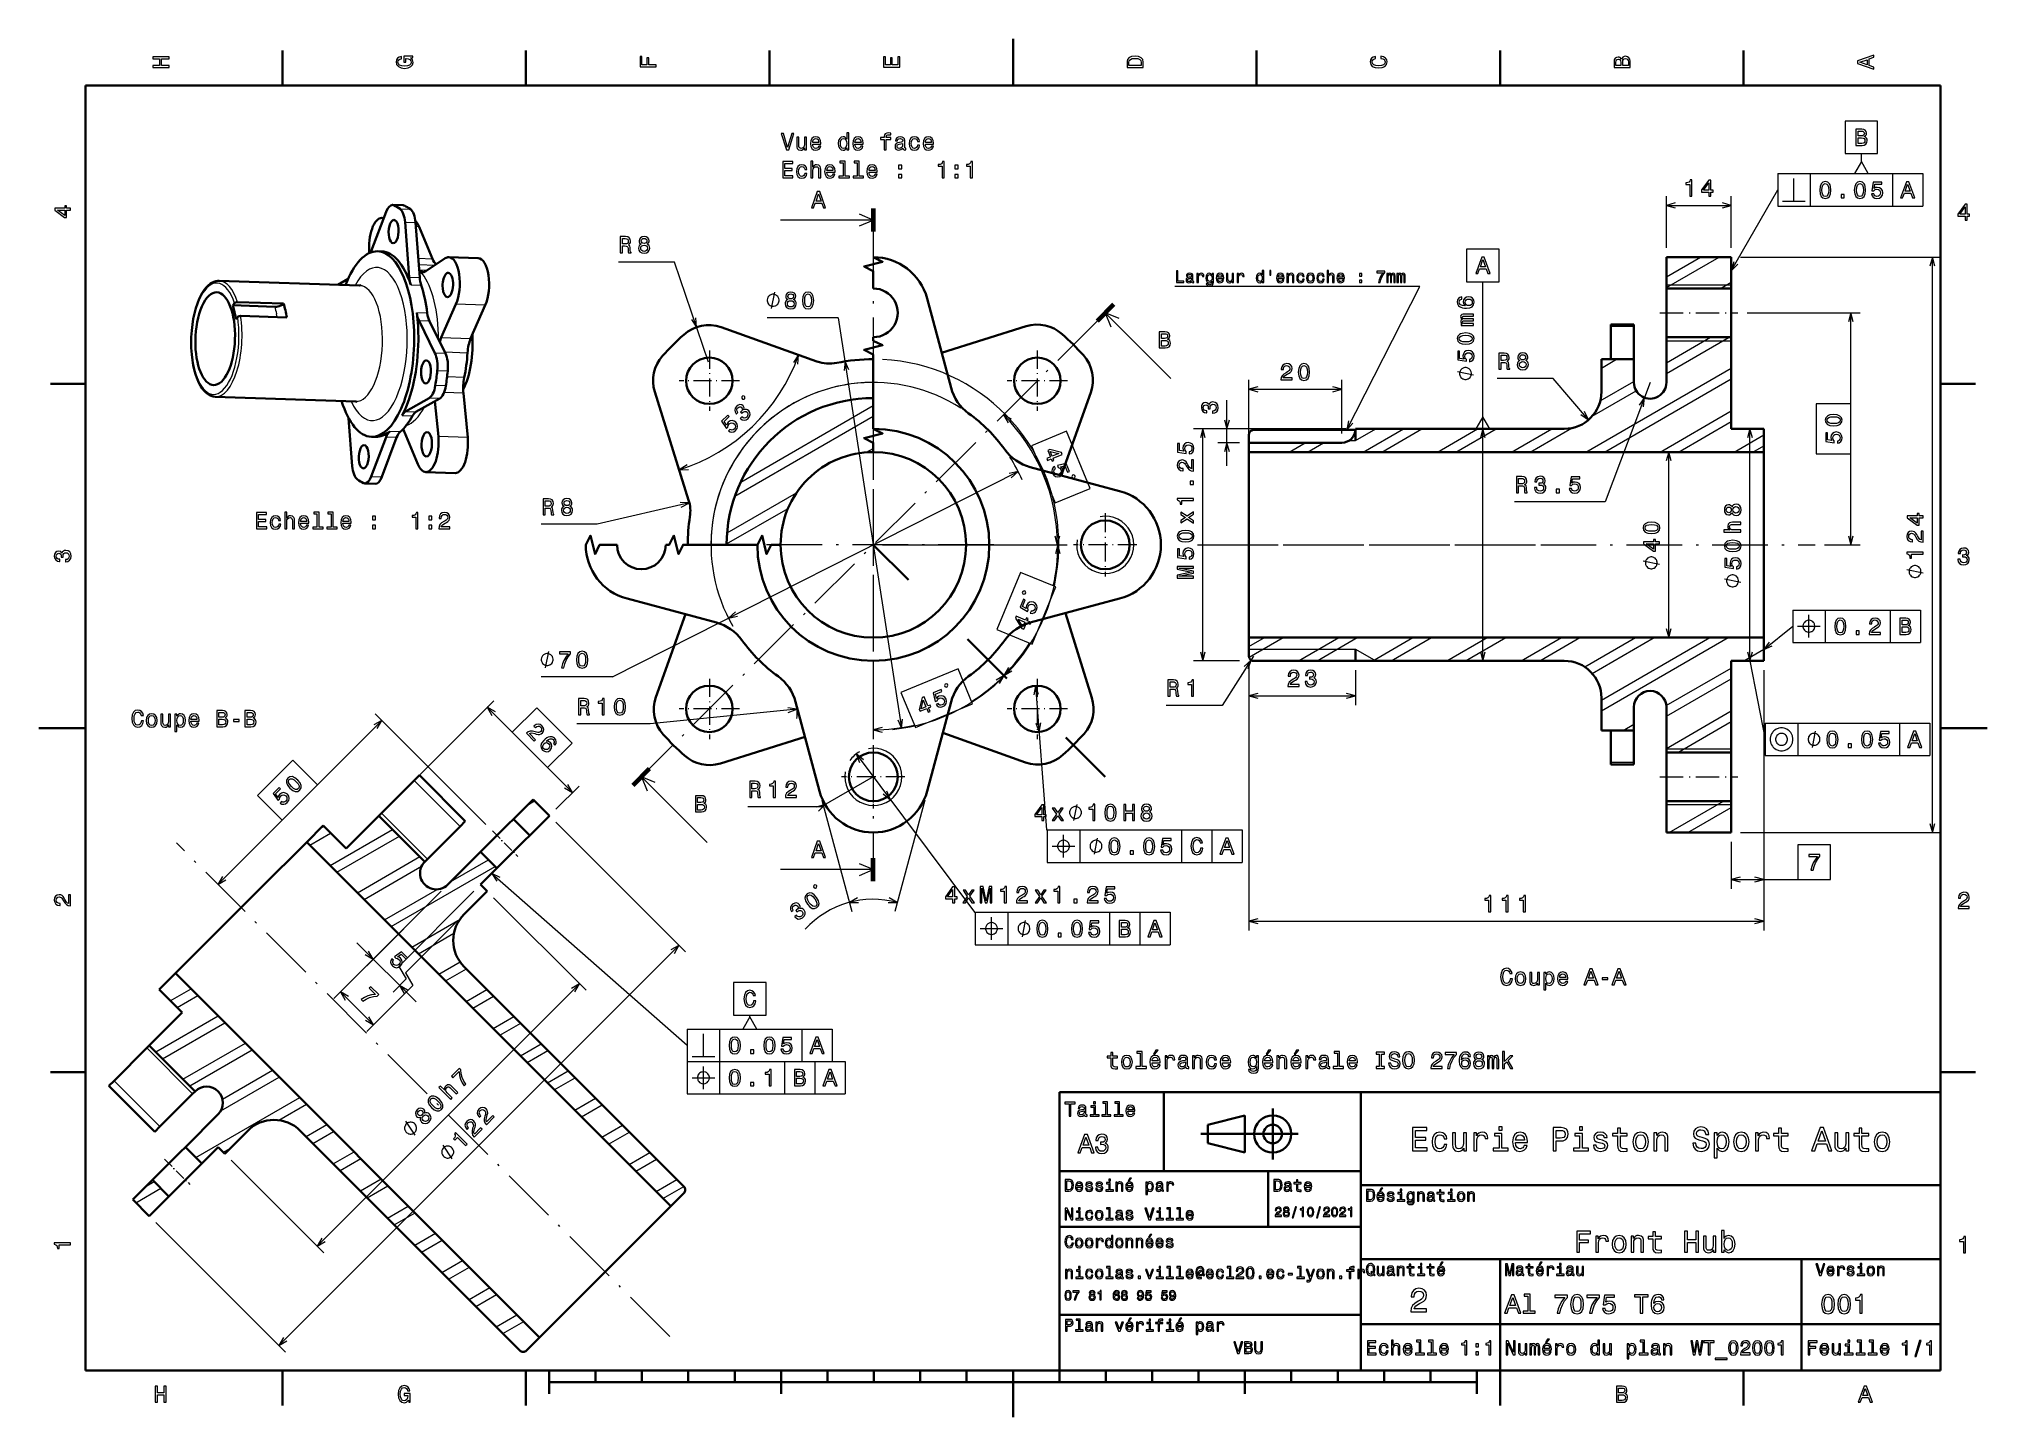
# Model space of a CAD drawing. Extents: x 0 to 420, y 0 to 297.
import ezdxf

# ---------------------------------------------------------------- set-up
doc = ezdxf.new("R2010")
doc.units = 0
doc.linetypes.add('DASHDOT', pattern=[18.5, 12, -3, 0.5, -3])
doc.linetypes.add('DASHSPACE', pattern=[30, 12, -18])

msp = doc.modelspace()

# ---------------------------------------------------------------- linework, layer by layer
at = {"color": 7, "lineweight": 35, "ltscale": 0.1875}
for p, q in [((52.5, 287), (52.5, 294.5)), ((105, 287), (105, 294.5)), ((157.5, 287), (157.5, 294.5)), ((262.5, 287), (262.5, 294.5)), ((315, 287), (315, 294.5)), ((367.5, 287), (367.5, 294.5)), ((10, 222.699997), (2.5, 222.699997)), ((410, 222.699997), (417.5, 222.699997)), ((10, 74.300003), (2.5, 74.300003)), ((410, 74.300003), (417.5, 74.300003)), ((52.5, 10), (52.5, 2.5)), ((105, 10), (105, 2.5)), ((315, 10), (315, 2.5)), ((367.5, 10), (367.5, 2.5))]:
    msp.add_line(p, q, dxfattribs=at)
at = {"color": 7, "lineweight": 35, "ltscale": 0.25}
for p, q in [((210, 287), (210, 297)), ((10, 148.5), (0, 148.5)), ((410, 148.5), (420, 148.5)), ((73.284088, 129.585281), (66.213028, 122.514221)), ((88.133331, 114.736038), (95.204407, 121.807114)), ((30.857685, 87.158875), (23.786617, 80.087814)), ((31.564793, 58.1675), (38.63586, 65.238571)), ((315, 10), (315, 20)), ((210, 10), (210, 0))]:
    msp.add_line(p, q, dxfattribs=at)
at = {"color": 7, "lineweight": 35}
for p, q in [((410, 287), (10, 287)), ((10, 287), (10, 10)), ((410, 10), (410, 287)), ((38.86124, 244.884064), (69.141197, 243.868286)), ((147.057053, 234.857559), (167.734924, 227.497192)), ((38.023399, 219.898117), (68.303276, 218.882339)), ((132.774658, 220.952499), (140.073059, 197.625809)), ((261.864014, 212.73082), (283.853882, 212.73082)), ((283.864014, 212.977036), (328.864014, 212.977036)), ((280.864014, 209.977036), (260.864014, 209.977036)), ((260.864014, 170.425385), (260.864014, 207.977036)), ((260.864014, 207.977036), (371.864014, 207.977036)), ((371.864014, 170.425385), (371.864014, 207.977036)), ((260.864014, 167.977036), (371.864014, 167.977036)), ((261.864014, 162.977036), (328.864014, 162.977036)), ((136.216599, 45.439579), (57.727745, 123.928436)), ((136.216599, 45.439579), (57.727745, 123.928436)), ((47.567177, 113.767868), (29.44347, 95.644157)), ((139.045013, 49.68222), (91.668869, 97.058372)), ((107.932327, 17.155304), (29.44347, 95.644157)), ((107.932327, 17.155304), (29.44347, 95.644157)), ((220, 10), (220, 70)), ((220, 70), (410, 70)), ((285, 10), (285, 70)), ((410, 70), (410, 10)), ((103.689682, 14.326881), (56.31353, 61.703033)), ((250.5, 61), (271.5, 61)), ((220, 53), (285, 53)), ((285, 50), (410, 50)), ((220, 41), (285, 41)), ((126.05603, 35.279015), (107.932327, 17.155304)), ((285, 34), (410, 34)), ((380, 10), (380, 34)), ((220, 22), (285, 22)), ((285, 20), (410, 20)), ((10, 10), (410, 10)), ((220, 10), (410, 10)), ((110, 7.5), (310, 7.5))]:
    msp.add_line(p, q, dxfattribs=at)
at = {"color": 7, "lineweight": 13, "ltscale": 0.043349}
msp.add_line((392.904755, 270.575104), (392.904755, 272.309082), dxfattribs=at)
at = {"color": 7, "lineweight": 13, "ltscale": 0.175}
for p, q in [((374.864014, 267.977051), (374.864014, 260.977051)), ((381.864014, 267.977051), (381.864014, 260.977051)), ((399.608093, 267.977051), (399.608093, 260.977051)), ((406.144135, 267.977051), (406.144135, 260.977051)), ((378.101624, 173.930084), (378.101624, 166.930084)), ((385.101624, 173.930084), (385.101624, 166.930084)), ((399.10968, 173.930084), (399.10968, 166.930084)), ((405.645721, 173.930084), (405.645721, 166.930084)), ((372.197052, 149.557159), (372.197052, 142.557159)), ((379.197052, 149.557159), (379.197052, 142.557159)), ((401.141144, 149.557159), (401.141144, 142.557159)), ((407.677155, 149.557159), (407.677155, 142.557159)), ((217.396027, 126.523773), (217.396027, 119.523773)), ((224.396027, 126.523773), (224.396027, 119.523773)), ((246.340118, 126.523773), (246.340118, 119.523773)), ((252.876144, 126.523773), (252.876144, 119.523773)), ((259.41217, 126.523773), (259.41217, 119.523773)), ((201.862991, 108.775581), (201.862991, 101.775581)), ((208.862991, 108.775581), (208.862991, 101.775581)), ((230.807083, 108.775581), (230.807083, 101.775581)), ((237.343109, 108.775581), (237.343109, 101.775581)), ((243.87912, 108.775581), (243.87912, 101.775581)), ((139.748566, 83.623344), (139.748566, 76.623344)), ((146.748566, 83.623344), (146.748566, 76.623344)), ((164.492661, 83.623344), (164.492661, 76.623344)), ((171.028687, 83.623344), (171.028687, 76.623344)), ((139.748566, 76.623344), (139.748566, 69.623344)), ((146.748566, 76.623344), (146.748566, 69.623344)), ((160.756638, 76.623344), (160.756638, 69.623344)), ((167.292664, 76.623344), (167.292664, 69.623344)), ((173.828674, 76.623344), (173.828674, 69.623344))]:
    msp.add_line(p, q, dxfattribs=at)
at = {"color": 7, "lineweight": 13}
for p, q in [((374.864014, 267.977051), (406.144135, 267.977051)), ((374.864014, 260.977051), (406.144135, 260.977051)), ((179.885834, 257.977051), (159.885834, 257.977051)), ((144.374298, 227.320801), (136.990829, 248.90654)), ((311.310303, 215.575104), (311.307068, 244.690536)), ((311.310577, 162.977036), (311.310577, 241.713654)), ((172.334564, 236.934021), (185.983444, 148.444519)), ((368.264008, 237.977036), (392.638428, 237.977036)), ((333.505035, 207.977036), (364.864014, 226.082153)), ((337.505035, 207.977036), (364.864014, 223.772751)), ((347.364014, 222.977036), (337.699341, 197.217697)), ((260.864014, 221.502731), (280.864014, 221.502731)), ((150.044479, 198.460938), (179.885834, 215.68985)), ((151.291901, 201.49054), (179.885834, 217.999252)), ((281.864014, 212.977036), (254.130127, 212.977036)), ((368.887634, 162.977036), (368.887634, 212.977036)), ((351.367981, 167.977036), (351.367981, 207.977036)), ((123.632568, 159.501419), (211.112915, 203.784302)), ((140.22821, 197.057236), (120.353813, 192.413361)), ((181.885834, 187.977036), (221.683807, 187.977036)), ((181.885834, 187.977036), (221.555817, 187.977036)), ((378.101624, 173.930084), (405.645721, 173.930084)), ((260.864014, 165.477036), (283.864014, 165.477036)), ((336.864014, 152.18132), (364.222992, 167.977036)), ((336.864014, 154.490723), (360.222992, 167.977036)), ((378.101624, 166.930084), (405.645721, 166.930084)), ((260.864014, 161.977036), (260.864014, 104.878822)), ((371.864014, 160.977036), (371.864014, 104.878822)), ((371.864014, 160.977036), (371.864014, 113.83564)), ((214.86911, 157.607834), (217.187912, 126.532959)), ((96.350845, 127.731735), (72.516785, 151.565796)), ((74.698303, 130.999496), (98.074783, 154.375977)), ((163.425079, 152.539108), (131.760086, 149.368256)), ((372.197052, 149.557159), (407.677155, 149.557159)), ((176.197403, 142.906021), (201.700623, 108.825119)), ((372.197052, 142.557159), (407.677155, 142.557159)), ((168.812363, 132.939362), (175.235916, 108.966316)), ((190.959305, 132.939362), (184.535751, 108.966316)), ((111.467857, 128.171066), (139.398926, 100.239998)), ((217.187912, 126.532959), (240.298676, 126.532959)), ((217.396027, 126.523773), (259.41217, 126.523773)), ((75.967255, 105.688919), (98.381638, 118.629868)), ((179.885834, 117.977036), (159.885834, 117.977036)), ((217.396027, 119.523773), (259.41217, 119.523773)), ((86.719116, 113.321831), (63.586597, 90.189301)), ((86.719116, 113.321831), (70.657661, 97.260376)), ((93.790192, 113.321831), (77.596855, 97.128494)), ((98.032829, 111.907616), (117.965775, 91.97467)), ((201.700623, 108.825119), (232.452789, 108.825119)), ((201.862991, 108.775581), (243.87912, 108.775581)), ((260.864014, 106.878822), (371.864014, 106.878822)), ((51.71769, 15.387184), (137.984711, 101.654213)), ((201.862991, 101.775581), (243.87912, 101.775581)), ((59.983017, 36.820343), (116.551559, 93.388885)), ((139.748566, 83.623344), (171.028687, 83.623344)), ((139.748566, 76.623344), (173.828674, 76.623344)), ((33.794968, 55.937325), (56.209354, 68.878281)), ((139.748566, 69.623344), (173.828674, 69.623344)), ((41.464287, 55.339073), (61.397232, 35.406132)), ((25.200832, 41.904045), (53.131905, 13.972969))]:
    msp.add_line(p, q, dxfattribs=at)
at = {"color": 7, "lineweight": 35, "ltscale": 0.056524}
for p, q in [((76.227577, 261.231781), (78.487274, 261.155975)), ((70.255669, 201.215622), (72.515358, 201.139816))]:
    msp.add_line(p, q, dxfattribs=at)
at = {"color": 7, "lineweight": 13, "ltscale": 0.056524}
for p, q in [((76.52404, 261.160126), (78.783737, 261.08432)), ((77.84214, 260.38208), (80.10183, 260.306274)), ((78.923317, 257.511719), (81.183006, 257.435913)), ((79.842384, 245.649063), (82.102074, 245.573257)), ((80.146027, 244.039581), (82.405716, 243.963776)), ((83.720673, 237.918671), (81.460983, 237.994476)), ((84.199547, 236.175919), (81.93985, 236.251724)), ((87.638229, 229.238083), (85.378532, 229.313889)), ((88.129364, 225.385452), (85.869675, 225.461258)), ((86.410576, 219.533661), (84.150879, 219.609467)), ((87.711029, 222.24939), (85.45134, 222.325195)), ((78.294525, 215.881424), (80.554222, 215.805618)), ((79.004288, 216.695709), (81.263985, 216.619919)), ((77.099014, 211.105499), (74.839325, 211.181305)), ((77.87719, 212.338623), (75.6175, 212.414429)), ((71.643028, 202.684647), (73.902725, 202.608841))]:
    msp.add_line(p, q, dxfattribs=at)
at = {"color": 7, "lineweight": 100, "ltscale": 0.125}
for p, q in [((179.885834, 260.477051), (179.885834, 255.477036)), ((231.653595, 239.744812), (228.118073, 236.209259)), ((128.118073, 136.209259), (131.653595, 139.744812)), ((179.885834, 115.477036), (179.885834, 120.477036))]:
    msp.add_line(p, q, dxfattribs=at)
at = {"color": 7, "lineweight": 13, "ltscale": 0.279174}
for p, q in [((350.864014, 251.977036), (350.864014, 263.143982)), ((364.864014, 251.977036), (364.864014, 263.143982))]:
    msp.add_line(p, q, dxfattribs=at)
at = {"color": 7, "lineweight": 13, "ltscale": 0.35}
for p, q in [((350.864014, 261.143982), (364.864014, 261.143982)), ((350.864014, 243.977036), (364.864014, 243.977036)), ((350.864014, 231.977036), (364.864014, 231.977036)), ((350.864014, 143.977036), (364.864014, 143.977036)), ((80.88382, 137.185013), (90.783318, 127.285522)), ((350.864014, 131.977036), (364.864014, 131.977036)), ((73.834282, 130.135483), (83.73378, 120.235985)), ((80.582634, 92.992256), (70.683136, 83.092766)), ((33.135918, 69.638123), (23.236423, 79.537621)), ((16.186886, 72.488083), (26.08638, 62.588585))]:
    msp.add_line(p, q, dxfattribs=at)
at = {"color": 7, "lineweight": 35, "ltscale": 0.226949}
for p, q in [((74.84021, 259.762756), (71.643921, 251.266113)), ((71.643028, 202.684647), (74.839325, 211.181305)), ((73.902725, 202.608841), (77.099014, 211.105499))]:
    msp.add_line(p, q, dxfattribs=at)
at = {"color": 7, "lineweight": 35, "ltscale": 0.010045}
msp.add_line((73.927902, 258.41861), (74.329483, 258.405151), dxfattribs=at)
at = {"color": 7, "lineweight": 35, "ltscale": 0.297455}
for p, q in [((78.923317, 257.511719), (79.842384, 245.649063)), ((81.183006, 257.435913), (82.102074, 245.573257))]:
    msp.add_line(p, q, dxfattribs=at)
at = {"color": 7, "lineweight": 13, "ltscale": 0.017397}
msp.add_line((81.94635, 256.536407), (81.250877, 256.559723), dxfattribs=at)
at = {"color": 7, "lineweight": 35, "ltscale": 0.186947}
msp.add_line((84.827614, 249.63591), (81.94635, 256.536407), dxfattribs=at)
at = {"color": 7, "linetype": 'DASHDOT', "lineweight": 13}
for p, q in [((179.885834, 255.477036), (179.885834, 120.477036)), ((228.118073, 236.209259), (131.653595, 139.744812)), ((179.885834, 213.977036), (179.885834, 161.977036)), ((205.885834, 187.977036), (153.885834, 187.977036)), ((249.764008, 187.977036), (382.96402, 187.977036)), ((255.164017, 187.977036), (335.564026, 187.977036)), ((136.019684, 17.352219), (29.640381, 123.731522))]:
    msp.add_line(p, q, dxfattribs=at)
at = {"color": 7, "lineweight": 35, "ltscale": 0.02261}
for p, q in [((73.008087, 251.242783), (73.911964, 251.212463)), ((71.667404, 211.265259), (72.571281, 211.23494))]:
    msp.add_line(p, q, dxfattribs=at)
at = {"color": 7, "lineweight": 13, "ltscale": 0.076249}
msp.add_line((81.779388, 249.738174), (84.827614, 249.63591), dxfattribs=at)
at = {"color": 7, "lineweight": 13, "ltscale": 0.088388}
msp.add_line((81.882889, 248.402191), (85.416412, 248.283661), dxfattribs=at)
at = {"color": 7, "lineweight": 35, "ltscale": 0.125106}
msp.add_line((83.432083, 246.960815), (87.595917, 249.736572), dxfattribs=at)
at = {"color": 7, "lineweight": 35, "ltscale": 0.158267}
for p, q in [((88.352676, 249.973312), (94.67981, 249.761063)), ((83.401863, 203.664932), (89.729004, 203.452682))]:
    msp.add_line(p, q, dxfattribs=at)
at = {"color": 7, "lineweight": 13, "ltscale": 0.301801}
for p, q in [((136.990829, 248.90654), (124.918777, 248.90654)), ((326.428894, 223.81366), (314.356842, 223.81366)), ((120.353813, 192.413361), (108.281769, 192.413361)), ((255.093567, 153.381332), (243.021515, 153.381332))]:
    msp.add_line(p, q, dxfattribs=at)
at = {"color": 7, "lineweight": 35, "ltscale": 0.35}
for p, q in [((350.864014, 249.977036), (364.864014, 249.977036)), ((350.864014, 243.227036), (364.864014, 243.227036)), ((350.864014, 232.727036), (364.864014, 232.727036)), ((350.864014, 143.227036), (364.864014, 143.227036)), ((91.920135, 128.422333), (82.020638, 138.321838)), ((350.864014, 132.727036), (364.864014, 132.727036)), ((83.183586, 119.685791), (73.284088, 129.585281)), ((350.864014, 125.977036), (364.864014, 125.977036)), ((33.686111, 70.188316), (23.786617, 80.087814)), ((24.94957, 61.451771), (15.050072, 71.351265)), ((315, 20), (315, 34))]:
    msp.add_line(p, q, dxfattribs=at)
at = {"color": 7, "lineweight": 35, "ltscale": 0.16875}
for p, q in [((350.864014, 249.977036), (350.864014, 243.227036)), ((364.864014, 249.977036), (364.864014, 243.227036)), ((350.864014, 132.727036), (350.864014, 125.977036)), ((364.864014, 132.727036), (364.864014, 125.977036))]:
    msp.add_line(p, q, dxfattribs=at)
at = {"color": 7, "lineweight": 13, "ltscale": 0.328719}
msp.add_line((350.864014, 243.402664), (362.25116, 249.977036), dxfattribs=at)
at = {"color": 7, "lineweight": 13, "ltscale": 0.213249}
msp.add_line((350.864014, 245.712067), (358.25116, 249.977036), dxfattribs=at)
at = {"color": 8, "lineweight": 13}
for p, q in [((366.864014, 249.977036), (410.217041, 249.977036)), ((408.217041, 125.977036), (408.217041, 249.977036)), ((366.864014, 125.977036), (410.217041, 125.977036))]:
    msp.add_line(p, q, dxfattribs=at)
at = {"color": 7, "lineweight": 35, "ltscale": 0.06335}
msp.add_line((64.431374, 244.026306), (66.636513, 245.27475), dxfattribs=at)
at = {"color": 7, "lineweight": 35, "ltscale": 0.008149}
msp.add_line((69.141197, 243.868286), (69.463493, 243.916931), dxfattribs=at)
at = {"color": 7, "lineweight": 35, "ltscale": 0.023937}
msp.add_line((82.638092, 246.431519), (82.012665, 247.156509), dxfattribs=at)
at = {"color": 7, "lineweight": 13, "ltscale": 0.040795}
msp.add_line((83.643555, 247.101807), (82.012665, 247.156509), dxfattribs=at)
at = {"color": 7, "lineweight": 13, "ltscale": 0.066516}
msp.add_line((362.559814, 243.227036), (364.864014, 244.557358), dxfattribs=at)
at = {"color": 7, "lineweight": 35, "ltscale": 0.013983}
for p, q in [((42.149605, 240.045242), (41.818825, 239.594223)), ((42.510162, 236.600998), (42.840942, 237.052017))]:
    msp.add_line(p, q, dxfattribs=at)
at = {"color": 7, "lineweight": 35, "ltscale": 0.076801}
msp.add_line((42.510162, 236.600998), (41.818825, 239.594223), dxfattribs=at)
at = {"color": 7, "lineweight": 35, "ltscale": 0.226209}
msp.add_line((41.818825, 239.594223), (50.862083, 239.290863), dxfattribs=at)
at = {"color": 7, "lineweight": 35, "ltscale": 0.248706}
for p, q in [((42.793243, 240.291473), (52.735886, 239.957932)), ((43.484581, 237.298233), (53.427223, 236.964706))]:
    msp.add_line(p, q, dxfattribs=at)
at = {"color": 7, "lineweight": 35, "ltscale": 0.196169}
for p, q in [((86.740967, 232.634598), (89.885445, 239.823761)), ((93.0681, 232.422348), (96.212585, 239.611511))]:
    msp.add_line(p, q, dxfattribs=at)
at = {"color": 7, "lineweight": 13, "ltscale": 0.158267}
for p, q in [((96.212585, 239.611511), (89.885445, 239.823761)), ((86.740967, 232.634598), (93.0681, 232.422348))]:
    msp.add_line(p, q, dxfattribs=at)
at = {"color": 7, "lineweight": 35, "ltscale": 0.498477}
for p, q in [((196.637558, 221.823166), (191.476944, 241.082855)), ((163.134109, 154.130905), (168.294724, 134.871216)), ((196.637558, 154.130905), (191.476944, 134.871216))]:
    msp.add_line(p, q, dxfattribs=at)
at = {"color": 7, "lineweight": 35, "ltscale": 0.13125}
for p, q in [((350.864014, 237.977036), (350.864014, 243.227036)), ((364.864014, 237.977036), (364.864014, 243.227036)), ((350.864014, 232.727036), (350.864014, 237.977036)), ((364.864014, 232.727036), (364.864014, 237.977036)), ((350.864014, 137.977036), (350.864014, 143.227036)), ((364.864014, 137.977036), (364.864014, 143.227036)), ((350.864014, 132.727036), (350.864014, 137.977036)), ((364.864014, 132.727036), (364.864014, 137.977036))]:
    msp.add_line(p, q, dxfattribs=at)
at = {"color": 7, "lineweight": 13, "ltscale": 0.019528}
msp.add_line((51.37933, 237.033386), (51.203262, 237.794418), dxfattribs=at)
at = {"color": 7, "lineweight": 35, "ltscale": 0.193582}
for p, q in [((85.378532, 229.313889), (81.93985, 236.251724)), ((87.638229, 229.238083), (84.199547, 236.175919))]:
    msp.add_line(p, q, dxfattribs=at)
at = {"color": 7, "lineweight": 13, "ltscale": 0.383468}
for p, q in [((172.334564, 236.934021), (156.99585, 236.934021)), ((123.632568, 159.501419), (108.293854, 159.501419))]:
    msp.add_line(p, q, dxfattribs=at)
at = {"color": 7, "lineweight": 13, "ltscale": 0.5}
for p, q in [((229.885834, 237.977036), (244.027969, 223.8349)), ((129.885834, 137.977036), (144.027969, 123.8349))]:
    msp.add_line(p, q, dxfattribs=at)
at = {"color": 7, "lineweight": 35, "ltscale": 0.009124}
for p, q in [((338.864014, 235.088211), (338.864014, 235.453186)), ((343.864014, 235.088211), (343.864014, 235.453186))]:
    msp.add_line(p, q, dxfattribs=at)
at = {"color": 7, "lineweight": 35, "ltscale": 0.125}
for p, q in [((338.864014, 235.453186), (343.864014, 235.453186)), ((343.864014, 227.977036), (343.864014, 222.977036)), ((371.864014, 212.977036), (371.864014, 207.977036)), ((371.864014, 167.977036), (371.864014, 162.977036)), ((343.864014, 152.977036), (343.864014, 147.977036)), ((343.864014, 140.63327), (338.864014, 140.63327)), ((110.05365, 129.585281), (106.518112, 133.120819)), ((57.727745, 123.928436), (61.263275, 127.463966)), ((102.275467, 128.878174), (105.811005, 125.342644)), ((95.204407, 121.807114), (98.739937, 118.271576)), ((98.739937, 118.271576), (95.204407, 114.736038)), ((25.907936, 92.108627), (29.44347, 95.644157)), ((31.564793, 58.1675), (35.100327, 54.631966)), ((35.100327, 54.631966), (38.63586, 58.1675)), ((24.493725, 51.096432), (28.029259, 47.560898)), ((23.786617, 43.318256), (20.251083, 46.85379)), ((110, 10), (110, 5)), ((160, 10), (160, 5)), ((260, 10), (260, 5)), ((310, 10), (310, 5))]:
    msp.add_line(p, q, dxfattribs=at)
at = {"color": 7, "linetype": 'DASHDOT', "lineweight": 13, "ltscale": 0.42}
for p, q in [((349.46402, 237.977036), (366.264008, 237.977036)), ((349.46402, 137.977036), (366.264008, 137.977036))]:
    msp.add_line(p, q, dxfattribs=at)
at = {"color": 7, "lineweight": 13, "ltscale": 0.49035}
for p, q in [((390.638428, 218.363052), (390.638428, 237.977036)), ((390.638428, 187.977036), (390.638428, 207.591019))]:
    msp.add_line(p, q, dxfattribs=at)
at = {"color": 7, "lineweight": 35, "ltscale": 0.478015}
for p, q in [((212.861298, 235.088211), (194.613037, 229.378738)), ((226.997009, 155.001572), (221.287537, 173.249832))]:
    msp.add_line(p, q, dxfattribs=at)
at = {"color": 7, "lineweight": 13, "ltscale": 0.125}
for p, q in [((338.864014, 235.088211), (343.864014, 235.088211)), ((283.864014, 210.477036), (288.194153, 212.977036)), ((283.864014, 165.477036), (288.194153, 162.977036)), ((343.864014, 141.096512), (338.864014, 141.096512))]:
    msp.add_line(p, q, dxfattribs=at)
at = {"color": 7, "lineweight": 35, "ltscale": 0.177779}
for p, q in [((338.864014, 235.088211), (338.864014, 227.977051)), ((343.864014, 235.088211), (343.864014, 227.977051))]:
    msp.add_line(p, q, dxfattribs=at)
at = {"color": 7, "lineweight": 35, "ltscale": 0.24375}
for p, q in [((350.864014, 232.727036), (350.864014, 222.977036)), ((350.864014, 152.977036), (350.864014, 143.227036))]:
    msp.add_line(p, q, dxfattribs=at)
at = {"color": 7, "lineweight": 13, "ltscale": 0.389979}
msp.add_line((350.864014, 224.92746), (364.373291, 232.727036), dxfattribs=at)
at = {"color": 7, "lineweight": 13, "ltscale": 0.274509}
msp.add_line((350.864014, 227.236847), (360.373291, 232.727036), dxfattribs=at)
at = {"color": 7, "lineweight": 35, "ltscale": 0.49375}
for p, q in [((364.864014, 232.727036), (364.864014, 212.977036)), ((364.864014, 162.977036), (364.864014, 143.227036))]:
    msp.add_line(p, q, dxfattribs=at)
at = {"color": 7, "lineweight": 13, "ltscale": 0.122805}
msp.add_line((87.487907, 229.541367), (92.397331, 229.376678), dxfattribs=at)
at = {"color": 7, "linetype": 'DASHDOT', "lineweight": 13, "ltscale": 0.325}
for p, q in [((144.530487, 229.832367), (144.530487, 216.832367)), ((215.24118, 229.832367), (215.24118, 216.832367)), ((151.030487, 223.332367), (138.030487, 223.332367)), ((221.74118, 223.332367), (208.74118, 223.332367)), ((144.530487, 159.121704), (144.530487, 146.121704)), ((215.24118, 159.121704), (215.24118, 146.121704)), ((151.030487, 152.621704), (138.030487, 152.621704)), ((221.74118, 152.621704), (208.74118, 152.621704))]:
    msp.add_line(p, q, dxfattribs=at)
at = {"color": 7, "lineweight": 35, "ltscale": 0.175}
for p, q in [((336.864014, 227.977036), (343.864014, 227.977036)), ((336.864014, 227.977036), (336.864014, 220.977036)), ((364.864014, 212.977036), (371.864014, 212.977036)), ((364.864014, 162.977036), (371.864014, 162.977036)), ((336.864014, 154.977036), (336.864014, 147.977036)), ((336.864014, 147.977036), (343.864014, 147.977036)), ((66.213028, 122.514221), (61.263275, 127.463966)), ((91.668869, 108.372086), (96.618614, 113.321831)), ((30.857685, 87.158875), (25.907936, 92.108627)), ((40.050072, 56.753288), (44.999821, 61.703033))]:
    msp.add_line(p, q, dxfattribs=at)
at = {"color": 7, "lineweight": 13, "ltscale": 0.094744}
msp.add_line((336.864014, 226.082153), (340.146057, 227.977036), dxfattribs=at)
at = {"color": 7, "lineweight": 13, "ltscale": 0.092691}
msp.add_line((91.688148, 224.026306), (87.98259, 224.15062), dxfattribs=at)
at = {"color": 7, "lineweight": 13, "ltscale": 0.288142}
for p, q in [((260.864014, 211.977036), (260.864014, 223.502731)), ((280.864014, 211.977036), (280.864014, 223.502731))]:
    msp.add_line(p, q, dxfattribs=at)
at = {"color": 7, "lineweight": 13, "ltscale": 0.293462}
msp.add_line((334.074951, 214.906937), (326.428894, 223.81366), dxfattribs=at)
at = {"color": 7, "lineweight": 13, "ltscale": 0.209214}
msp.add_line((336.616638, 219.011124), (343.864014, 223.195404), dxfattribs=at)
at = {"color": 7, "lineweight": 35, "ltscale": 0.008137}
msp.add_line((68.621124, 218.812317), (68.303276, 218.882339), dxfattribs=at)
at = {"color": 7, "lineweight": 35, "ltscale": 0.147854}
for p, q in [((84.150879, 219.609467), (79.004288, 216.695709)), ((86.410576, 219.533661), (81.263985, 216.619919))]:
    msp.add_line(p, q, dxfattribs=at)
at = {"color": 7, "lineweight": 35, "ltscale": 0.191258}
msp.add_line((85.374519, 218.947113), (86.108925, 211.332108), dxfattribs=at)
at = {"color": 7, "lineweight": 13, "ltscale": 0.104356}
msp.add_line((91.513062, 220.690414), (87.341156, 220.830368), dxfattribs=at)
at = {"color": 7, "lineweight": 35, "ltscale": 0.240374}
msp.add_line((91.513062, 220.690414), (92.436066, 211.119843), dxfattribs=at)
at = {"color": 7, "lineweight": 35, "ltscale": 0.474092}
msp.add_line((226.766357, 220.805817), (220.407013, 202.940201), dxfattribs=at)
at = {"color": 7, "lineweight": 13, "ltscale": 0.353614}
msp.add_line((256.130127, 204.977036), (256.130127, 219.121582), dxfattribs=at)
at = {"color": 7, "lineweight": 13, "ltscale": 0.274081}
msp.add_line((334.870209, 215.69342), (344.364655, 221.175049), dxfattribs=at)
at = {"color": 7, "lineweight": 35, "ltscale": 0.259792}
msp.add_line((67.559929, 204.935669), (66.757233, 215.296295), dxfattribs=at)
at = {"color": 7, "lineweight": 13, "ltscale": 0.443375}
msp.add_line((349.505035, 207.977036), (364.864014, 216.844543), dxfattribs=at)
at = {"color": 7, "lineweight": 13, "ltscale": 0.327906}
msp.add_line((353.505035, 207.977036), (364.864014, 214.535156), dxfattribs=at)
at = {"color": 7, "lineweight": 35, "ltscale": 0.186946}
msp.add_line((78.829292, 212.235382), (81.710556, 205.3349), dxfattribs=at)
at = {"color": 7, "lineweight": 13, "ltscale": 0.158268}
msp.add_line((92.436066, 211.119843), (86.108925, 211.332108), dxfattribs=at)
at = {"color": 214, "lineweight": 13, "ltscale": 0.248547}
for p, q in [((258.864014, 212.977036), (248.92215, 212.977036)), ((258.864014, 162.977036), (248.92215, 162.977036))]:
    msp.add_line(p, q, dxfattribs=at)
at = {"color": 214, "lineweight": 13}
for p, q in [((250.92215, 162.977036), (250.92215, 212.977036)), ((260.864014, 155.434128), (283.864014, 155.434128))]:
    msp.add_line(p, q, dxfattribs=at)
at = {"color": 7, "lineweight": 35, "ltscale": 0.043586}
msp.add_line((260.864014, 211.720459), (260.864014, 209.977036), dxfattribs=at)
at = {"color": 7, "lineweight": 13, "ltscale": 0.033542}
msp.add_line((282.522339, 210.477036), (283.864014, 210.477036), dxfattribs=at)
at = {"color": 7, "lineweight": 35, "ltscale": 0.0625}
for p, q in [((283.864014, 212.977036), (283.864014, 210.477036)), ((283.864014, 165.477036), (283.864014, 162.977036)), ((120, 10), (120, 7.5)), ((130, 10), (130, 7.5)), ((140, 10), (140, 7.5)), ((150, 10), (150, 7.5)), ((170, 10), (170, 7.5)), ((180, 10), (180, 7.5)), ((190, 10), (190, 7.5)), ((200, 10), (200, 7.5)), ((220, 10), (220, 7.5)), ((230, 10), (230, 7.5)), ((240, 10), (240, 7.5)), ((250, 10), (250, 7.5)), ((270, 10), (270, 7.5)), ((280, 10), (280, 7.5)), ((290, 10), (290, 7.5)), ((300, 10), (300, 7.5))]:
    msp.add_line(p, q, dxfattribs=at)
at = {"color": 7, "lineweight": 13, "ltscale": 0.25}
for p, q in [((285.505035, 207.977036), (294.165283, 212.977036)), ((289.505035, 207.977036), (298.165283, 212.977036)), ((301.505035, 207.977036), (310.165283, 212.977036)), ((305.505035, 207.977036), (314.165283, 212.977036)), ((317.505035, 207.977036), (326.165283, 212.977036)), ((271.562744, 162.977036), (280.222992, 167.977036)), ((275.562744, 162.977036), (284.222992, 167.977036)), ((287.562744, 162.977036), (296.222992, 167.977036)), ((291.562744, 162.977036), (300.222992, 167.977036)), ((303.562744, 162.977036), (312.222992, 167.977036)), ((307.562744, 162.977036), (316.222992, 167.977036)), ((319.562744, 162.977036), (328.222992, 167.977036)), ((323.562744, 162.977036), (332.222992, 167.977036))]:
    msp.add_line(p, q, dxfattribs=at)
at = {"color": 7, "lineweight": 13, "ltscale": 0.257943}
msp.add_line((321.505035, 207.977036), (330.44043, 213.135895), dxfattribs=at)
at = {"color": 7, "lineweight": 13, "ltscale": 0.183568}
msp.add_line((365.505035, 207.977036), (371.864014, 211.648392), dxfattribs=at)
at = {"color": 7, "lineweight": 13, "ltscale": 0.041986}
msp.add_line((178.431381, 207.921921), (179.885834, 208.761642), dxfattribs=at)
at = {"color": 7, "lineweight": 13, "ltscale": 0.118347}
msp.add_line((258.864014, 209.977036), (254.130127, 209.977036), dxfattribs=at)
at = {"color": 7, "lineweight": 35, "ltscale": 0.05}
for p, q in [((260.864014, 209.977036), (260.864014, 207.977036)), ((96.618614, 113.321831), (95.204407, 114.736038)), ((40.050072, 56.753288), (38.63586, 58.1675))]:
    msp.add_line(p, q, dxfattribs=at)
at = {"color": 7, "lineweight": 13, "ltscale": 0.003034}
msp.add_line((260.864014, 209.916351), (260.969116, 209.977036), dxfattribs=at)
at = {"color": 7, "lineweight": 13, "ltscale": 0.1}
for p, q in [((269.505035, 207.977036), (272.969116, 209.977036)), ((273.505035, 207.977036), (276.969116, 209.977036)), ((79.168419, 94.406471), (76.339989, 91.578049))]:
    msp.add_line(p, q, dxfattribs=at)
at = {"color": 7, "lineweight": 13, "ltscale": 0.068098}
msp.add_line((369.505035, 207.977036), (371.864014, 209.338989), dxfattribs=at)
at = {"color": 7, "lineweight": 35, "ltscale": 0.498478}
for p, q in [((213.731964, 204.72876), (232.991669, 199.568146)), ((146.039703, 171.225311), (126.780006, 176.385925)), ((213.731964, 171.225311), (232.991669, 176.385925))]:
    msp.add_line(p, q, dxfattribs=at)
at = {"color": 7, "lineweight": 13, "ltscale": 0.432319}
msp.add_line((148.364975, 190.563065), (163.340927, 199.209442), dxfattribs=at)
at = {"color": 7, "lineweight": 13, "ltscale": 0.382153}
msp.add_line((148.259125, 188.192551), (161.497284, 195.835617), dxfattribs=at)
at = {"color": 7, "linetype": 'DASHDOT', "lineweight": 13, "ltscale": 0.34125}
for p, q in [((229.885834, 194.802032), (229.885834, 181.152039)), ((229.885834, 194.802032), (229.885834, 181.152039)), ((236.710831, 187.977036), (223.060837, 187.977036)), ((236.710831, 187.977036), (223.060837, 187.977036)), ((179.885834, 144.802032), (179.885834, 131.152039)), ((179.885834, 144.802032), (179.885834, 131.152039)), ((186.710831, 137.977036), (173.060837, 137.977036)), ((186.710831, 137.977036), (173.060837, 137.977036))]:
    msp.add_line(p, q, dxfattribs=at)
at = {"color": 7, "lineweight": 13, "ltscale": 0.488602}
msp.add_line((337.699341, 197.217697), (318.155243, 197.217697), dxfattribs=at)
at = {"color": 7, "linetype": 'DASHSPACE', "lineweight": 35}
msp.add_line((229.885834, 137.977036), (179.885834, 187.977036), dxfattribs=at)
at = {"color": 7, "lineweight": 13, "ltscale": 0.19186}
msp.add_line((384.96402, 187.977036), (392.638428, 187.977036), dxfattribs=at)
at = {"color": 7, "lineweight": 35, "ltscale": 0.474093}
for p, q in [((133.00531, 155.148254), (139.364655, 173.013885)), ((212.714615, 141.096512), (194.848969, 147.455856))]:
    msp.add_line(p, q, dxfattribs=at)
at = {"color": 7, "lineweight": 35, "ltscale": 0.061209}
for p, q in [((260.864014, 167.977036), (260.864014, 170.425385)), ((371.864014, 167.977036), (371.864014, 170.425385))]:
    msp.add_line(p, q, dxfattribs=at)
at = {"color": 7, "lineweight": 13, "ltscale": 0.314352}
msp.add_line((261.864014, 163.977036), (255.093567, 153.381332), dxfattribs=at)
at = {"color": 7, "lineweight": 35, "ltscale": 0.1}
for p, q in [((260.864014, 167.977036), (260.864014, 163.977036)), ((252, 59), (252, 63)), ((136.216599, 45.439579), (139.045013, 48.268005)), ((105.103897, 14.326881), (107.932327, 17.155304))]:
    msp.add_line(p, q, dxfattribs=at)
at = {"color": 7, "lineweight": 13, "ltscale": 0.096965}
msp.add_line((260.864014, 166.03772), (264.222992, 167.977036), dxfattribs=at)
at = {"color": 7, "lineweight": 13, "ltscale": 0.211637}
msp.add_line((260.891663, 163.744293), (268.222992, 167.977036), dxfattribs=at)
at = {"color": 7, "lineweight": 13, "ltscale": 0.316156}
msp.add_line((333.271027, 161.653915), (344.222992, 167.977036), dxfattribs=at)
at = {"color": 7, "lineweight": 13, "ltscale": 0.385585}
msp.add_line((334.865936, 160.26532), (348.222992, 167.977036), dxfattribs=at)
at = {"color": 7, "lineweight": 13, "ltscale": 0.124167}
msp.add_line((367.562744, 162.977036), (371.864014, 165.460373), dxfattribs=at)
at = {"color": 7, "lineweight": 13, "ltscale": 0.346589}
msp.add_line((179.885834, 159.977036), (179.885834, 146.113464), dxfattribs=at)
at = {"color": 214, "lineweight": 13, "ltscale": 0.188573}
for p, q in [((260.864014, 160.977036), (260.864014, 153.434128)), ((283.864014, 160.977036), (283.864014, 153.434128))]:
    msp.add_line(p, q, dxfattribs=at)
at = {"color": 7, "lineweight": 13, "ltscale": 0.40466}
msp.add_line((350.846161, 153.325714), (364.864014, 161.418915), dxfattribs=at)
at = {"color": 7, "lineweight": 13, "ltscale": 0.008697}
msp.add_line((371.562744, 162.977036), (371.864014, 163.15097), dxfattribs=at)
at = {"color": 7, "lineweight": 13, "ltscale": 0.404145}
for p, q in [((350.864014, 151.026611), (364.864014, 159.109528)), ((350.864014, 144.098419), (364.864014, 152.18132))]:
    msp.add_line(p, q, dxfattribs=at)
at = {"color": 7, "lineweight": 13, "ltscale": 0.190349}
for p, q in [((96.660576, 152.961761), (102.044464, 147.577881)), ((109.661453, 139.960876), (115.045349, 134.576996))]:
    msp.add_line(p, q, dxfattribs=at)
at = {"color": 7, "lineweight": 13, "ltscale": 0.490349}
for p, q in [((60.061821, 136.28241), (73.931, 150.151581)), ((38.575657, 114.796249), (52.444832, 128.665421))]:
    msp.add_line(p, q, dxfattribs=at)
at = {"color": 7, "lineweight": 13, "ltscale": 0.395202}
for p, q in [((131.760086, 149.368256), (115.952011, 149.368256)), ((168.666824, 131.509338), (152.858749, 131.509338))]:
    msp.add_line(p, q, dxfattribs=at)
at = {"color": 7, "lineweight": 35, "ltscale": 0.172013}
for p, q in [((338.864014, 141.096512), (338.864014, 147.977051)), ((343.864014, 141.096512), (343.864014, 147.977051))]:
    msp.add_line(p, q, dxfattribs=at)
at = {"color": 7, "lineweight": 13, "ltscale": 0.065877}
msp.add_line((341.58197, 147.977036), (343.864014, 149.294571), dxfattribs=at)
at = {"color": 7, "lineweight": 13, "ltscale": 0.332244}
msp.add_line((353.354736, 143.227036), (364.864014, 149.871918), dxfattribs=at)
at = {"color": 7, "lineweight": 35, "ltscale": 0.478014}
msp.add_line((146.91037, 140.86586), (165.1586, 146.575317), dxfattribs=at)
at = {"color": 7, "lineweight": 35, "ltscale": 0.011581}
for p, q in [((338.864014, 140.63327), (338.864014, 141.096512)), ((343.864014, 140.63327), (343.864014, 141.096512))]:
    msp.add_line(p, q, dxfattribs=at)
at = {"color": 7, "lineweight": 35, "ltscale": 0.249239}
for p, q in [((73.834282, 130.135483), (80.88382, 137.185013)), ((83.73378, 120.235985), (90.783318, 127.285522)), ((23.236423, 79.537621), (16.186886, 72.488083)), ((33.135918, 69.638123), (26.08638, 62.588585))]:
    msp.add_line(p, q, dxfattribs=at)
at = {"color": 7, "lineweight": 35, "ltscale": 0.040193}
for p, q in [((82.020638, 138.321838), (80.88382, 137.185013)), ((16.186886, 72.488083), (15.050072, 71.351265))]:
    msp.add_line(p, q, dxfattribs=at)
at = {"color": 7, "lineweight": 13, "ltscale": 0.176484}
msp.add_line((111.467857, 130.999496), (116.459564, 135.991211), dxfattribs=at)
at = {"color": 7, "lineweight": 13, "ltscale": 0.323745}
msp.add_line((179.885834, 137.977036), (168.666824, 131.509338), dxfattribs=at)
at = {"color": 7, "lineweight": 35, "ltscale": 0.15}
for p, q in [((102.275467, 128.878174), (106.518112, 133.120819)), ((110.05365, 129.585281), (105.811005, 125.342644)), ((20.251083, 46.85379), (24.493725, 51.096432)), ((23.786617, 43.318256), (28.029259, 47.560898))]:
    msp.add_line(p, q, dxfattribs=at)
at = {"color": 7, "lineweight": 13, "ltscale": 0.048129}
msp.add_line((105.203186, 131.805908), (106.870438, 132.768494), dxfattribs=at)
at = {"color": 7, "lineweight": 13, "ltscale": 0.008781}
msp.add_line((350.864014, 132.551407), (351.168213, 132.727036), dxfattribs=at)
at = {"color": 7, "lineweight": 13, "ltscale": 0.3375}
msp.add_line((351.476868, 125.977036), (363.168213, 132.727036), dxfattribs=at)
at = {"color": 7, "lineweight": 13, "ltscale": 0.270984}
msp.add_line((355.476868, 125.977036), (364.864014, 131.396713), dxfattribs=at)
at = {"color": 7, "lineweight": 13, "ltscale": 0.020973}
msp.add_line((60.690277, 126.890968), (61.416809, 127.310432), dxfattribs=at)
at = {"color": 7, "lineweight": 13, "ltscale": 0.388229}
for p, q in [((62.79034, 118.865829), (76.238976, 126.630402)), ((64.25444, 117.401733), (77.703072, 125.166306)), ((68.646744, 113.00943), (82.095383, 120.774002)), ((25.191502, 78.682922), (38.640137, 86.447495)), ((26.655605, 77.218826), (40.104237, 84.983398)), ((32.512009, 71.362419), (45.96064, 79.126991))]:
    msp.add_line(p, q, dxfattribs=at)
at = {"color": 7, "lineweight": 35, "ltscale": 0.019454}
msp.add_line((73.834282, 130.135483), (73.284058, 129.585251), dxfattribs=at)
at = {"color": 7, "lineweight": 35, "ltscale": 0.040192}
for p, q in [((91.920135, 128.422333), (90.783318, 127.285522)), ((26.08638, 62.588585), (24.94957, 61.451771))]:
    msp.add_line(p, q, dxfattribs=at)
at = {"color": 7, "lineweight": 35, "ltscale": 0.213388}
for p, q in [((95.204407, 121.807114), (101.239937, 127.842644)), ((98.739937, 118.271576), (104.775467, 124.307114)), ((24.493725, 51.096432), (30.529259, 57.131966)), ((28.029259, 47.560898), (34.064793, 53.596432))]:
    msp.add_line(p, q, dxfattribs=at)
at = {"color": 7, "linetype": 'DASHDOT', "lineweight": 13, "ltscale": 0.193934}
for p, q in [((97.76506, 126.31752), (103.250343, 120.832237)), ((27.054382, 55.606842), (32.539665, 50.121559))]:
    msp.add_line(p, q, dxfattribs=at)
at = {"color": 7, "lineweight": 35, "ltscale": 0.036612}
for p, q in [((101.239937, 127.842644), (102.275467, 128.878174)), ((104.775467, 124.307114), (105.811005, 125.342644)), ((30.529259, 57.131966), (31.564793, 58.1675)), ((34.064793, 53.596432), (35.100327, 54.631966))]:
    msp.add_line(p, q, dxfattribs=at)
at = {"color": 7, "lineweight": 35, "ltscale": 0.35923}
for p, q in [((57.727745, 123.928436), (47.567177, 113.767868)), ((136.216599, 45.439579), (126.05603, 35.279015))]:
    msp.add_line(p, q, dxfattribs=at)
at = {"color": 7, "lineweight": 13, "ltscale": 0.12941}
for p, q in [((58.398033, 123.258133), (62.880913, 125.846329)), ((87.680069, 93.976105), (92.162949, 96.564301)), ((92.072372, 89.583801), (96.555252, 92.171989)), ((99.392883, 82.26329), (103.875763, 84.851486)), ((103.785187, 77.870987), (108.268066, 80.459183)), ((105.249283, 76.406891), (109.732162, 78.995079)), ((109.641586, 72.01458), (114.124466, 74.602776)), ((115.498001, 66.158173), (119.980881, 68.746368)), ((116.962097, 64.694077), (121.444977, 67.282265)), ((57.582882, 60.433681), (62.065762, 63.021873)), ((59.046982, 58.969582), (63.529861, 61.55777)), ((121.354401, 60.301769), (125.83728, 62.889961)), ((63.439289, 54.577274), (67.922165, 57.165466)), ((64.903389, 53.113174), (69.386269, 55.701363)), ((127.210815, 54.445362), (131.693695, 57.033554)), ((128.674911, 52.981262), (133.157791, 55.56945)), ((69.295692, 48.720867), (73.778572, 51.309059)), ((133.067215, 48.588955), (137.550095, 51.177147)), ((70.759796, 47.256767), (75.242676, 49.844955)), ((134.531311, 47.124855), (139.014191, 49.713043)), ((75.1521, 42.86446), (79.634979, 45.452652)), ((76.616203, 41.40036), (81.099083, 43.988552)), ((81.008507, 37.008057), (85.491386, 39.596245)), ((82.47261, 35.543953), (86.95549, 38.132145)), ((86.864914, 31.151649), (91.347794, 33.739838)), ((92.721321, 25.295242), (97.204201, 27.883434)), ((94.185425, 23.831139), (98.668304, 26.419331)), ((98.577728, 19.438835), (103.060608, 22.027027))]:
    msp.add_line(p, q, dxfattribs=at)
at = {"color": 7, "lineweight": 13, "ltscale": 0.253535}
msp.add_line((364.864014, 123.977036), (364.864014, 113.83564), dxfattribs=at)
at = {"color": 7, "lineweight": 13, "ltscale": 0.357297}
msp.add_line((70.110847, 111.545326), (82.487984, 118.691269), dxfattribs=at)
at = {"color": 7, "lineweight": 35, "ltscale": 0.019452}
for p, q in [((83.73378, 120.235985), (83.183586, 119.685791)), ((33.686111, 70.188316), (33.135918, 69.638123))]:
    msp.add_line(p, q, dxfattribs=at)
at = {"color": 7, "lineweight": 13, "ltscale": 0.234019}
msp.add_line((88.810883, 115.413589), (96.917542, 120.093971), dxfattribs=at)
at = {"color": 7, "lineweight": 13, "ltscale": 0.328277}
msp.add_line((74.503151, 107.153023), (85.875015, 113.718567), dxfattribs=at)
at = {"color": 7, "lineweight": 13, "ltscale": 0.358784}
msp.add_line((364.864014, 115.83564), (379.215363, 115.83564), dxfattribs=at)
at = {"color": 7, "lineweight": 13, "ltscale": 0.397521}
msp.add_line((90.254654, 106.95787), (79.01107, 95.714279), dxfattribs=at)
at = {"color": 7, "lineweight": 13, "ltscale": 0.300814}
msp.add_line((80.359558, 101.296616), (90.780075, 107.312904), dxfattribs=at)
at = {"color": 7, "lineweight": 13, "ltscale": 0.4509}
msp.add_line((68.536346, 102.210121), (81.289734, 89.456726), dxfattribs=at)
at = {"color": 7, "lineweight": 13, "ltscale": 0.220896}
msp.add_line((81.823662, 99.832512), (89.475708, 104.25042), dxfattribs=at)
at = {"color": 7, "lineweight": 13, "ltscale": 0.078578}
for p, q in [((77.596855, 97.128494), (79.168419, 94.406471)), ((79.01107, 95.714279), (80.582634, 92.992256))]:
    msp.add_line(p, q, dxfattribs=at)
at = {"color": 7, "lineweight": 13, "ltscale": 0.132379}
msp.add_line((86.215965, 95.440208), (90.801704, 98.087784), dxfattribs=at)
at = {"color": 7, "lineweight": 13, "ltscale": 0.129409}
for p, q in [((28.30085, 89.715714), (32.783726, 92.303902)), ((29.764954, 88.25161), (34.247829, 90.839798)), ((93.536476, 88.119698), (98.019348, 90.707893)), ((97.92878, 83.727394), (102.411652, 86.315582)), ((111.105698, 70.550484), (115.58857, 73.138672)), ((122.818512, 58.837669), (127.301384, 61.425858)), ((88.329018, 29.687546), (92.81189, 32.275738)), ((100.041832, 17.974731), (104.524704, 20.562923))]:
    msp.add_line(p, q, dxfattribs=at)
at = {"color": 7, "lineweight": 13, "ltscale": 0.250901}
msp.add_line((65.000809, 91.603516), (72.097351, 84.506981), dxfattribs=at)
at = {"color": 7, "lineweight": 13, "ltscale": 0.010048}
msp.add_line((153.248566, 86.22142), (153.248566, 86.623344), dxfattribs=at)
at = {"color": 7, "lineweight": 35, "ltscale": 0.019461}
msp.add_line((23.786858, 80.088051), (23.236423, 79.537621), dxfattribs=at)
at = {"color": 7, "lineweight": 13, "ltscale": 0.388228}
msp.add_line((31.047909, 72.826523), (44.49654, 80.591087), dxfattribs=at)
at = {"color": 7, "lineweight": 13, "ltscale": 0.36404}
msp.add_line((39.206337, 65.989784), (51.817047, 73.270584), dxfattribs=at)
at = {"color": 7, "lineweight": 13, "ltscale": 0.311317}
msp.add_line((39.568611, 68.508347), (50.352947, 74.73468), dxfattribs=at)
at = {"color": 7, "lineweight": 13, "ltscale": 0.172014}
msp.add_line((51.714706, 63.973892), (57.673454, 67.414177), dxfattribs=at)
at = {"color": 7, "lineweight": 35, "ltscale": 0.425}
msp.add_line((242.5, 53), (242.5, 70), dxfattribs=at)
at = {"color": 7, "lineweight": 35, "ltscale": 0.206155}
for p, q in [((252, 63), (260, 65)), ((260, 57), (252, 59))]:
    msp.add_line(p, q, dxfattribs=at)
at = {"color": 7, "lineweight": 35, "ltscale": 0.2}
msp.add_line((260, 65), (260, 57), dxfattribs=at)
at = {"color": 7, "lineweight": 35, "ltscale": 0.275}
msp.add_line((266, 55.5), (266, 66.5), dxfattribs=at)
at = {"color": 7, "lineweight": 13, "ltscale": 0.042091}
msp.add_line((39.741943, 57.061417), (41.20002, 57.903236), dxfattribs=at)
at = {"color": 7, "lineweight": 13, "ltscale": 0.045829}
msp.add_line((23.241665, 49.844376), (24.829212, 50.760944), dxfattribs=at)
at = {"color": 7, "lineweight": 35, "ltscale": 0.3}
msp.add_line((265, 41), (265, 53), dxfattribs=at)
at = {"color": 7, "lineweight": 13, "ltscale": 0.155291}
msp.add_line((20.91386, 46.191013), (26.293312, 49.296844), dxfattribs=at)
at = {"color": 7, "lineweight": 35, "ltscale": 0.030819}
msp.add_line((131.324463, 40.547443), (132.196167, 41.419151), dxfattribs=at)
at = {"color": 7, "lineweight": 13}
for points in [[(28.083214, 290.829987), (28.083214, 291.299011), (26.439121, 291.299011), (26.439121, 292.701019), (28.083214, 292.701019), (28.083214, 293.164978), (24.583214, 293.164978), (24.583214, 292.701019), (26.010447, 292.701019), (26.010447, 291.299011), (24.583214, 291.299011), (24.583214, 290.829987)], [(80.114197, 292.922913), (80.583214, 293.008667), (80.583214, 293.260803), (78.692001, 293.260803), (78.692001, 291.984863), (79.120674, 291.984863), (79.120674, 292.771606), (79.15094, 292.771606), (79.614914, 292.71109), (79.957855, 292.549713), (80.174713, 292.302612), (80.245316, 291.994965), (80.154541, 291.652039), (79.882202, 291.384735), (79.433357, 291.213257), (78.818085, 291.15274), (78.207855, 291.208221), (77.759003, 291.3797), (77.486671, 291.652039), (77.390854, 292.020172), (77.441284, 292.272339), (77.582497, 292.479126), (77.819527, 292.630402), (78.137245, 292.716156), (78.137245, 293.215424), (77.653099, 293.08429), (77.289986, 292.837189), (77.068085, 292.489197), (76.987396, 292.050446), (77.113472, 291.475525), (77.481628, 291.041779), (78.0616, 290.764404), (78.833214, 290.668579), (79.609871, 290.764404), (80.189842, 291.041779), (80.557999, 291.450287), (80.679039, 291.964691), (80.638687, 292.252167), (80.537827, 292.509369), (80.361313, 292.731262)], [(133.083206, 290.966156), (133.083206, 291.43515), (131.474411, 291.43515), (131.474411, 292.907776), (131.055832, 292.907776), (131.055832, 291.43515), (130.006836, 291.43515), (130.006836, 293.245697), (129.583206, 293.245697), (129.583206, 290.966156)], [(185.583206, 290.940918), (185.583206, 293.159943), (185.159576, 293.159943), (185.159576, 291.404907), (183.974411, 291.404907), (183.974411, 292.968292), (183.555832, 292.968292), (183.555832, 291.404907), (182.506836, 291.404907), (182.506836, 293.119598), (182.083206, 293.119598), (182.083206, 290.940918)], [(234.583206, 291.994965), (234.583206, 290.829987), (238.083206, 290.829987), (238.083206, 291.994965), (237.97226, 292.544678), (237.634354, 292.953186), (237.084641, 293.205353), (236.333206, 293.296112), (235.566635, 293.215424), (235.264038, 293.114563), (235.021973, 292.973358), (234.694153, 292.56485), (234.613464, 292.297546)], [(235.001801, 291.959656), (235.077438, 292.342957), (235.309433, 292.605194), (235.722977, 292.761536), (236.333206, 292.811951), (236.923264, 292.7565), (237.336807, 292.600159), (237.583923, 292.332855), (237.664612, 291.959656), (237.664612, 291.299011), (235.001801, 291.299011)], [(289.282074, 292.817017), (289.705688, 292.716156), (290.008301, 292.549713), (290.194885, 292.317719), (290.255402, 292.04541), (290.164642, 291.71759), (289.892303, 291.460388), (289.448486, 291.28891), (288.833221, 291.233429), (288.222992, 291.28891), (287.774139, 291.455353), (287.501801, 291.712555), (287.405975, 292.04541), (287.456421, 292.287476), (287.597626, 292.494232), (287.824585, 292.65564), (288.137268, 292.766571), (288.137268, 293.245697), (287.658142, 293.094391), (287.295044, 292.832153), (287.068085, 292.47406), (286.987396, 292.04541), (287.113495, 291.510803), (287.466492, 291.102325), (288.046478, 290.840057), (288.833221, 290.749298), (289.619965, 290.840057), (290.199951, 291.102325), (290.558014, 291.510803), (290.679047, 292.04541), (290.583221, 292.514404), (290.315918, 292.89267), (289.877167, 293.159943), (289.282074, 293.301147)], [(341.192017, 292.630402), (340.899506, 292.983429), (340.70282, 293.074219), (340.460754, 293.104462), (340.082489, 293.03891), (339.810181, 292.842224), (339.643738, 292.524506), (339.583221, 292.080688), (339.583221, 290.835022), (343.083221, 290.835022), (343.083221, 292.151306), (343.012604, 292.620331), (342.805847, 292.968292), (342.478027, 293.18515), (342.034241, 293.260803), (341.736694, 293.215424), (341.489563, 293.094391), (341.308014, 292.897705)], [(341.035675, 291.984863), (341.035675, 291.299011), (340.001801, 291.299011), (340.001801, 292.025208), (340.032074, 292.297546), (340.122833, 292.489197), (340.279175, 292.605194), (340.511169, 292.645538), (340.743164, 292.600159), (340.904541, 292.479126), (341.005402, 292.272339)], [(342.664642, 292.095825), (342.664642, 291.299011), (341.45929, 291.299011), (341.45929, 292.050446), (341.494598, 292.368164), (341.600525, 292.595093), (341.782074, 292.731262), (342.044312, 292.776672), (342.321686, 292.731262), (342.513336, 292.605194), (342.629333, 292.393372)], [(395.583221, 290.466858), (395.583221, 290.930847), (394.554413, 291.299011), (394.554413, 292.695984), (395.583221, 293.064117), (395.583221, 293.538177), (392.078186, 292.257202), (392.078186, 291.742798)], [(394.125732, 291.460388), (392.582489, 292), (394.125732, 292.539642)], [(389.404755, 279.309082), (389.404755, 272.309082), (396.404755, 272.309082), (396.404755, 279.309082)], [(393.535156, 275.950317), (393.888184, 276.242798), (393.978973, 276.439514), (394.009216, 276.68158), (393.943665, 277.059814), (393.746979, 277.332153), (393.42926, 277.498596), (392.985443, 277.559082), (391.739777, 277.559082), (391.739777, 274.059082), (393.056061, 274.059082), (393.525085, 274.1297), (393.873047, 274.336487), (394.089905, 274.664276), (394.165558, 275.108093), (394.120178, 275.40564), (393.999146, 275.652771), (393.80246, 275.83432)], [(162.281372, 276.625458), (161.403839, 273.644928), (160.501114, 276.625458), (160.022003, 276.625458), (161.151688, 273.120422), (161.656006, 273.120422), (162.760468, 276.625458)], [(165.48381, 275.828644), (165.040009, 275.828644), (165.040009, 274.265228), (164.989578, 273.90213), (164.843323, 273.639862), (164.616379, 273.478485), (164.318832, 273.42807), (164.081802, 273.468414), (163.930496, 273.589447), (163.844772, 273.796204), (163.8246, 274.088715), (163.8246, 275.828644), (163.380798, 275.828644), (163.380798, 274.04837), (163.39592, 273.690308), (163.491745, 273.392761), (163.784256, 273.120422), (164.253265, 273.024597), (164.505432, 273.059906), (164.72229, 273.150696), (164.90889, 273.307007), (165.060181, 273.533966), (165.060181, 273.120422), (165.48381, 273.120422)], [(166.820267, 274.345917), (168.59549, 274.345917), (168.600525, 274.552704), (168.519836, 275.13266), (168.297943, 275.566376), (167.944916, 275.828644), (167.475891, 275.924469), (167.016953, 275.823578), (166.663925, 275.541168), (166.436981, 275.082245), (166.356293, 274.477051), (166.431946, 273.85672), (166.65889, 273.402832), (167.006866, 273.120422), (167.460754, 273.024597), (167.854126, 273.090149), (168.176895, 273.261627), (168.413925, 273.533966), (168.550095, 273.897064), (168.111343, 273.897064), (168.020554, 273.695343), (167.889435, 273.544067), (167.516235, 273.423004), (167.228775, 273.478485), (167.011917, 273.654999), (166.870697, 273.942474), (166.820267, 274.330811)], [(166.820267, 274.719116), (166.875748, 275.067108), (167.011917, 275.32431), (167.218689, 275.480652), (167.491028, 275.536133), (167.758316, 275.480652), (167.965088, 275.32431), (168.091171, 275.067108), (168.136551, 274.719116)], [(174.168259, 273.539001), (174.168259, 273.120422), (174.612061, 273.120422), (174.612061, 276.741455), (174.173294, 276.741455), (174.173294, 275.4151), (173.835403, 275.79837), (173.628632, 275.88916), (173.391602, 275.924469), (172.962921, 275.823578), (172.630066, 275.541168), (172.413208, 275.08728), (172.33757, 274.477051), (172.413208, 273.866821), (172.630066, 273.407898), (172.962921, 273.120422), (173.391602, 273.024597), (173.628632, 273.059906), (173.840439, 273.150696)], [(173.467239, 275.526031), (173.75975, 275.455444), (173.981659, 275.258759), (174.112778, 274.930939), (174.163208, 274.477051), (174.112778, 274.018127), (173.981659, 273.690308), (173.75975, 273.488586), (173.467239, 273.423004), (173.189865, 273.488586), (172.978058, 273.690308), (172.836838, 274.023163), (172.791458, 274.477051), (172.836838, 274.925903), (172.978058, 275.253693), (173.189865, 275.455444)], [(175.928345, 274.345917), (177.703552, 274.345917), (177.708603, 274.552704), (177.627914, 275.13266), (177.406006, 275.566376), (177.052979, 275.828644), (176.583954, 275.924469), (176.125031, 275.823578), (175.772003, 275.541168), (175.545059, 275.082245), (175.464371, 274.477051), (175.540009, 273.85672), (175.766953, 273.402832), (176.114944, 273.120422), (176.568832, 273.024597), (176.962204, 273.090149), (177.284973, 273.261627), (177.522003, 273.533966), (177.658173, 273.897064), (177.219406, 273.897064), (177.128632, 273.695343), (176.997498, 273.544067), (176.624313, 273.423004), (176.336838, 273.478485), (176.11998, 273.654999), (175.978775, 273.942474), (175.928345, 274.330811)], [(175.928345, 274.719116), (175.98381, 275.067108), (176.11998, 275.32431), (176.326752, 275.480652), (176.599091, 275.536133), (176.866379, 275.480652), (177.073151, 275.32431), (177.199234, 275.067108), (177.244629, 274.719116)], [(182.227325, 275.359619), (182.227325, 273.120422), (182.671143, 273.120422), (182.671143, 275.359619), (183.679779, 275.359619), (183.679779, 275.737854), (182.671143, 275.737854), (182.671143, 275.904297), (182.706436, 276.106018), (182.822433, 276.242188), (183.019119, 276.322876), (183.301544, 276.353119), (183.679779, 276.332947), (183.679779, 276.716248), (183.200684, 276.741455), (182.766968, 276.696075), (182.464371, 276.559906), (182.282806, 276.322876), (182.227325, 275.984985), (182.227325, 275.737854), (181.415375, 275.737854), (181.415375, 275.359619)], [(186.256866, 273.47345), (186.256866, 273.458313), (186.282089, 273.286835), (186.357742, 273.165802), (186.675461, 273.069977), (186.922577, 273.110321), (186.922577, 273.453278), (186.816666, 273.438141), (186.675461, 273.503693), (186.650238, 273.705444), (186.650238, 275.107452), (186.589722, 275.465515), (186.413208, 275.717682), (186.105576, 275.868988), (185.67186, 275.924469), (185.24823, 275.863953), (184.935547, 275.692474), (184.738861, 275.425171), (184.673294, 275.072144), (184.673294, 275.041901), (185.071716, 275.041901), (185.10701, 275.253693), (185.217972, 275.404999), (185.399521, 275.495789), (185.656723, 275.531097), (185.903839, 275.505859), (186.080353, 275.430206), (186.186264, 275.299103), (186.221573, 275.117554), (186.201401, 274.905731), (186.120697, 274.799805), (185.918976, 274.74939), (185.540741, 274.709045), (185.10701, 274.618256), (184.799377, 274.456879), (184.617828, 274.204712), (184.562347, 273.831512), (184.612778, 273.498657), (184.769119, 273.251556), (185.021286, 273.095215), (185.369263, 273.039734), (185.838287, 273.14563)], [(186.206436, 274.068542), (186.14592, 273.806305), (185.984543, 273.604584), (185.742462, 273.47345), (185.444916, 273.42807), (185.253265, 273.453278), (185.117096, 273.533966), (185.031372, 273.675171), (185.006149, 273.871857), (185.026321, 274.04837), (185.10701, 274.174469), (185.429779, 274.315674), (185.838287, 274.37619), (186.206436, 274.497223)], [(189.40889, 274.930939), (189.847656, 274.930939), (189.756866, 275.334412), (189.540009, 275.65213), (189.202118, 275.848816), (188.763351, 275.924469), (188.279205, 275.823578), (187.911041, 275.541168), (187.679062, 275.082245), (187.598373, 274.466949), (187.674011, 273.85672), (187.90097, 273.402832), (188.259033, 273.120422), (188.74823, 273.024597), (189.181946, 273.10025), (189.519836, 273.312073), (189.751831, 273.644928), (189.852692, 274.088715), (189.429062, 274.088715), (189.353409, 273.806305), (189.212204, 273.594482), (189.010468, 273.463348), (188.763351, 273.423004), (188.455719, 273.488586), (188.23381, 273.690308), (188.097656, 274.018127), (188.052261, 274.482086), (188.097656, 274.935974), (188.238861, 275.263794), (188.465805, 275.465515), (188.763351, 275.536133), (189.025604, 275.490753), (189.22229, 275.374756), (189.353409, 275.183105)], [(191.108459, 274.345917), (192.883667, 274.345917), (192.888718, 274.552704), (192.808014, 275.13266), (192.586121, 275.566376), (192.233093, 275.828644), (191.764069, 275.924469), (191.305145, 275.823578), (190.952118, 275.541168), (190.725174, 275.082245), (190.64447, 274.477051), (190.720123, 273.85672), (190.947067, 273.402832), (191.295059, 273.120422), (191.748947, 273.024597), (192.142319, 273.090149), (192.465088, 273.261627), (192.702118, 273.533966), (192.838287, 273.897064), (192.399521, 273.897064), (192.308746, 273.695343), (192.177612, 273.544067), (191.804413, 273.423004), (191.516953, 273.478485), (191.300095, 273.654999), (191.15889, 273.942474), (191.108459, 274.330811)], [(191.108459, 274.719116), (191.163925, 275.067108), (191.300095, 275.32431), (191.506866, 275.480652), (191.779205, 275.536133), (192.046494, 275.480652), (192.253265, 275.32431), (192.379349, 275.067108), (192.424744, 274.719116)], [(392.889618, 276.106659), (392.203735, 276.106659), (392.203735, 277.140503), (392.929962, 277.140503), (393.202301, 277.11026), (393.393951, 277.01947), (393.509949, 276.863129), (393.550293, 276.631134), (393.504883, 276.39917), (393.38385, 276.237762), (393.177094, 276.136902)], [(393.00058, 274.477692), (392.203735, 274.477692), (392.203735, 275.683014), (392.9552, 275.683014), (393.272919, 275.647705), (393.499847, 275.541809), (393.636017, 275.36026), (393.681396, 275.097992), (393.636017, 274.820618), (393.509949, 274.628967), (393.298126, 274.513)], [(160.344772, 267.073578), (162.563782, 267.073578), (162.563782, 267.497223), (160.808746, 267.497223), (160.808746, 268.682373), (162.372147, 268.682373), (162.372147, 269.100952), (160.808746, 269.100952), (160.808746, 270.149933), (162.523438, 270.149933), (162.523438, 270.573578), (160.344772, 270.573578)], [(165.120697, 268.884094), (165.559464, 268.884094), (165.468689, 269.287567), (165.251831, 269.605286), (164.913925, 269.801971), (164.475174, 269.877625), (163.991028, 269.776733), (163.622864, 269.494324), (163.390884, 269.0354), (163.310181, 268.420105), (163.385834, 267.809875), (163.612778, 267.355988), (163.970856, 267.073578), (164.460037, 266.977753), (164.893753, 267.053406), (165.231659, 267.265228), (165.463638, 267.598083), (165.564514, 268.04187), (165.140884, 268.04187), (165.065231, 267.75946), (164.924011, 267.547638), (164.72229, 267.416504), (164.475174, 267.37616), (164.167542, 267.441742), (163.945633, 267.643463), (163.809464, 267.971283), (163.764069, 268.435242), (163.809464, 268.88913), (163.950668, 269.216949), (164.177628, 269.418671), (164.475174, 269.489288), (164.737411, 269.443909), (164.934113, 269.327911), (165.065231, 269.136261)], [(166.431946, 267.073578), (166.875748, 267.073578), (166.875748, 268.636993), (166.921143, 268.995056), (167.067383, 269.257294), (167.294342, 269.418671), (167.596924, 269.479187), (167.839005, 269.428772), (167.990295, 269.292603), (168.065948, 269.065643), (168.091171, 268.763062), (168.091171, 267.073578), (168.534973, 267.073578), (168.534973, 268.853851), (168.514801, 269.211914), (168.424011, 269.50946), (168.126465, 269.781799), (167.662491, 269.877625), (167.410324, 269.842316), (167.193466, 269.74649), (167.011917, 269.595184), (166.875748, 269.388428), (166.875748, 270.694611), (166.431946, 270.694611)], [(169.856293, 268.299072), (171.631516, 268.299072), (171.636551, 268.505859), (171.555862, 269.085815), (171.333954, 269.519531), (170.980942, 269.781799), (170.511917, 269.877625), (170.052979, 269.776733), (169.699951, 269.494324), (169.473007, 269.0354), (169.392319, 268.430206), (169.467972, 267.809875), (169.694916, 267.355988), (170.042892, 267.073578), (170.49678, 266.977753), (170.890152, 267.043304), (171.212921, 267.214783), (171.449951, 267.487122), (171.586121, 267.85022), (171.147369, 267.85022), (171.05658, 267.648499), (170.925461, 267.497223), (170.552261, 267.37616), (170.264801, 267.431641), (170.047943, 267.608154), (169.906723, 267.89563), (169.856293, 268.283966)], [(169.856293, 268.672272), (169.911774, 269.020264), (170.047943, 269.277466), (170.254715, 269.433807), (170.527039, 269.489288), (170.794342, 269.433807), (171.001114, 269.277466), (171.127182, 269.020264), (171.172577, 268.672272)], [(173.386551, 270.321411), (173.386551, 267.446777), (172.473724, 267.446777), (172.473724, 267.073578), (174.738144, 267.073578), (174.738144, 267.446777), (173.830353, 267.446777), (173.830353, 270.694611), (172.690582, 270.694611), (172.690582, 270.321411)], [(176.422577, 270.321411), (176.422577, 267.446777), (175.50975, 267.446777), (175.50975, 267.073578), (177.77417, 267.073578), (177.77417, 267.446777), (176.866379, 267.446777), (176.866379, 270.694611), (175.726608, 270.694611), (175.726608, 270.321411)], [(178.964371, 268.299072), (180.739578, 268.299072), (180.744629, 268.505859), (180.66394, 269.085815), (180.442032, 269.519531), (180.089005, 269.781799), (179.61998, 269.877625), (179.161057, 269.776733), (178.808029, 269.494324), (178.581085, 269.0354), (178.500381, 268.430206), (178.576035, 267.809875), (178.802979, 267.355988), (179.15097, 267.073578), (179.604858, 266.977753), (179.99823, 267.043304), (180.320999, 267.214783), (180.558029, 267.487122), (180.694183, 267.85022), (180.255432, 267.85022), (180.164658, 267.648499), (180.033524, 267.497223), (179.660324, 267.37616), (179.372864, 267.431641), (179.156006, 267.608154), (179.014801, 267.89563), (178.964371, 268.283966)], [(178.964371, 268.672272), (179.019836, 269.020264), (179.156006, 269.277466), (179.362778, 269.433807), (179.635117, 269.489288), (179.902405, 269.433807), (180.109177, 269.277466), (180.23526, 269.020264), (180.28064, 268.672272)], [(185.344055, 269.030365), (186.040009, 269.030365), (186.040009, 269.781799), (185.344055, 269.781799)], [(194.70932, 267.073578), (195.168243, 267.073578), (195.168243, 270.598785), (194.825317, 270.598785), (194.734528, 270.291168), (194.552979, 270.084381), (194.275604, 269.963348), (193.892319, 269.923004), (193.892319, 269.564941), (194.70932, 269.564941)], [(197.488129, 269.030365), (198.184097, 269.030365), (198.184097, 269.781799), (197.488129, 269.781799)], [(200.781372, 267.073578), (201.240295, 267.073578), (201.240295, 270.598785), (200.897354, 270.598785), (200.80658, 270.291168), (200.625031, 270.084381), (200.347641, 269.963348), (199.964355, 269.923004), (199.964355, 269.564941), (200.781372, 269.564941)], [(394.404755, 267.977051), (392.904755, 270.575104), (391.404755, 267.977051)], [(185.344055, 267.073578), (186.040009, 267.073578), (186.040009, 267.825012), (185.344055, 267.825012)], [(197.488129, 267.073578), (198.184097, 267.073578), (198.184097, 267.825012), (197.488129, 267.825012)], [(355.905212, 263.143982), (356.364166, 263.143982), (356.364166, 266.669189), (356.02121, 266.669189), (355.93045, 266.361572), (355.748871, 266.154785), (355.471497, 266.033752), (355.088226, 265.993408), (355.088226, 265.635345), (355.905212, 265.635345)], [(360.009399, 263.143982), (360.463287, 263.143982), (360.463287, 264.011414), (360.962585, 264.011414), (360.962585, 264.414886), (360.463287, 264.414886), (360.463287, 266.568359), (360.004364, 266.568359), (358.471222, 264.455231), (358.471222, 264.011414), (360.009399, 264.011414)], [(358.894836, 264.414886), (360.009399, 265.983337), (360.009399, 264.414886)], [(6.833213, 260.077362), (6.833213, 260.53125), (5.965778, 260.53125), (5.965778, 261.030548), (5.56232, 261.030548), (5.56232, 260.53125), (3.408862, 260.53125), (3.408862, 260.072327), (5.521974, 258.539185), (5.965778, 258.539185), (5.965778, 260.077362)], [(166.537491, 260.602051), (167.00148, 260.602051), (167.369629, 261.630859), (168.766602, 261.630859), (169.134766, 260.602051), (169.608826, 260.602051), (168.32785, 264.107086), (167.813431, 264.107086)], [(167.531021, 262.05954), (168.070633, 263.602783), (168.61026, 262.05954)], [(415.277374, 257.966766), (415.731262, 257.966766), (415.731262, 258.834198), (416.23056, 258.834198), (416.23056, 259.237671), (415.731262, 259.237671), (415.731262, 261.391113), (415.272339, 261.391113), (413.739197, 259.278015), (413.739197, 258.834198), (415.277374, 258.834198)], [(414.162842, 259.237671), (415.277374, 260.806091), (415.277374, 259.237671)], [(5.56232, 258.96283), (3.993876, 260.077362), (5.56232, 260.077362)], [(125.312149, 250.90654), (125.781174, 250.90654), (125.781174, 252.384216), (126.260284, 252.384216), (126.613304, 252.36908), (126.835205, 252.298462), (126.956245, 252.13205), (127.006676, 251.834503), (127.031891, 251.3806), (127.062149, 251.083054), (127.122673, 250.90654), (127.652206, 250.90654), (127.652206, 251.002365), (127.536217, 251.14357), (127.495872, 251.405823), (127.460571, 251.970657), (127.374832, 252.389252), (127.258835, 252.52037), (127.077286, 252.616196), (127.279007, 252.742279), (127.420227, 252.918793), (127.511002, 253.140686), (127.54126, 253.40799), (127.470657, 253.831604), (127.268921, 254.149338), (126.936073, 254.340973), (126.482178, 254.40654), (125.312149, 254.40654)], [(126.351059, 253.977875), (126.658691, 253.947601), (126.875549, 253.851776), (127.011719, 253.675262), (127.057114, 253.397888), (127.006676, 253.105377), (126.870514, 252.928864), (126.638519, 252.838104), (126.320801, 252.812881), (125.781174, 252.812881), (125.781174, 253.977875)], [(129.847458, 252.792709), (129.590256, 252.651489), (129.413742, 252.454803), (129.302795, 252.207703), (129.267487, 251.910141), (129.348175, 251.461304), (129.58017, 251.113312), (129.958405, 250.891418), (130.472809, 250.805679), (130.982178, 250.891418), (131.360428, 251.113312), (131.592407, 251.461304), (131.678146, 251.910141), (131.637802, 252.207703), (131.531891, 252.454803), (131.350342, 252.651489), (131.098175, 252.792709), (131.299896, 252.913742), (131.441116, 253.08017), (131.526855, 253.281891), (131.557114, 253.529022), (131.47641, 253.887085), (131.264603, 254.174561), (130.921661, 254.361145), (130.472809, 254.431763), (130.018921, 254.361145), (129.67598, 254.174561), (129.459122, 253.887085), (129.383484, 253.529022), (129.408691, 253.281891), (129.494431, 253.08017)], [(129.751633, 251.920227), (129.797028, 252.187531), (129.943268, 252.389252), (130.170227, 252.52037), (130.472809, 252.565765), (130.77037, 252.52037), (130.997314, 252.389252), (131.14357, 252.187531), (131.194, 251.920227), (131.14357, 251.632767), (130.997314, 251.415909), (130.77037, 251.274689), (130.472809, 251.229309), (130.170227, 251.274689), (129.943268, 251.415909), (129.797028, 251.632767)], [(129.862579, 253.488678), (129.902924, 253.710571), (130.023972, 253.88205), (130.215607, 253.987946), (130.472809, 254.02829), (130.724976, 253.987946), (130.916626, 253.88205), (131.037659, 253.710571), (131.083038, 253.488678), (131.037659, 253.261719), (130.916626, 253.085205), (130.724976, 252.969223), (130.472809, 252.933914), (130.215607, 252.974274), (130.023972, 253.085205), (129.902924, 253.261719)], [(307.806671, 251.690536), (307.806671, 244.690536), (314.806671, 244.690536), (314.806671, 251.690536)], [(309.773529, 246.440536), (310.237518, 246.440536), (310.605652, 247.46936), (312.002625, 247.46936), (312.370789, 246.440536), (312.844849, 246.440536), (311.563873, 249.945587), (311.049469, 249.945587)], [(310.767059, 247.898026), (311.306671, 249.441254), (311.846283, 247.898026)], [(245.217041, 244.508011), (246.823669, 244.508011), (246.823669, 244.810608), (245.548447, 244.810608), (245.548447, 247.008011), (245.217041, 247.008011)], [(248.520355, 244.760178), (248.520355, 244.749359), (248.538361, 244.626892), (248.592407, 244.540436), (248.819351, 244.471985), (248.995865, 244.500809), (248.995865, 244.745758), (248.920212, 244.734955), (248.819351, 244.781784), (248.801331, 244.925873), (248.801331, 245.927322), (248.758102, 246.18309), (248.632019, 246.363205), (248.412277, 246.471268), (248.102493, 246.510895), (247.799896, 246.467667), (247.576553, 246.345184), (247.436066, 246.154266), (247.389236, 245.9021), (247.389236, 245.880493), (247.673813, 245.880493), (247.699036, 246.031784), (247.778275, 246.139862), (247.907959, 246.204697), (248.091675, 246.229919), (248.268188, 246.211899), (248.394272, 246.157867), (248.469925, 246.064209), (248.495132, 245.934525), (248.480728, 245.783234), (248.423096, 245.707581), (248.278992, 245.671555), (248.00882, 245.642731), (247.699036, 245.577896), (247.479294, 245.462616), (247.349609, 245.282501), (247.309982, 245.01593), (247.346008, 244.778183), (247.457672, 244.601669), (247.637787, 244.490005), (247.886353, 244.450378), (248.221359, 244.526016)], [(248.484329, 245.185242), (248.441101, 244.997925), (248.325836, 244.853836), (248.152924, 244.760178), (247.940384, 244.727753), (247.803497, 244.745758), (247.706238, 244.803406), (247.644989, 244.904266), (247.626984, 245.044754), (247.641388, 245.170837), (247.699036, 245.260895), (247.929581, 245.361755), (248.221359, 245.404984), (248.484329, 245.49144)], [(249.658676, 244.508011), (249.975677, 244.508011), (249.975677, 245.613922), (250.008102, 245.880493), (250.105362, 246.071411), (250.26387, 246.186691), (250.47641, 246.226303), (250.634903, 246.201096), (250.753784, 246.129044), (250.825836, 246.006577), (250.851044, 245.840866), (251.171646, 245.840866), (251.128418, 246.132645), (251.009552, 246.341583), (250.811417, 246.467667), (250.541245, 246.510895), (250.357529, 246.482071), (250.199036, 246.410034), (250.058533, 246.287552), (249.946869, 246.121841), (249.946869, 246.442444), (249.658676, 246.442444)], [(253.214157, 244.594467), (253.214157, 246.442444), (252.91156, 246.442444), (252.91156, 246.129044), (252.66301, 246.413635), (252.511703, 246.485672), (252.342407, 246.510895), (252.036209, 246.438843), (251.798447, 246.237122), (251.643555, 245.912903), (251.589523, 245.477036), (251.643555, 245.037552), (251.798447, 244.713348), (252.036209, 244.508011), (252.342407, 244.43956), (252.515305, 244.464783), (252.659409, 244.529617), (252.91156, 244.803406), (252.91156, 244.529617), (252.882751, 244.313492), (252.803497, 244.158585), (252.652191, 244.068527), (252.425247, 244.036102), (252.227127, 244.057724), (252.086639, 244.111755), (252.003784, 244.205414), (251.978561, 244.331497), (251.672379, 244.331497), (251.672379, 244.317093), (251.719208, 244.086548), (251.863297, 243.913635), (252.093842, 243.801956), (252.407242, 243.762329), (252.781876, 243.816376), (253.030441, 243.967667), (253.170929, 244.230637)], [(251.917328, 245.477036), (251.949753, 245.797638), (252.047012, 246.035385), (252.198303, 246.175873), (252.40004, 246.226303), (252.612579, 246.175873), (252.771072, 246.035385), (252.868332, 245.797638), (252.904358, 245.477036), (252.868332, 245.149216), (252.771072, 244.91507), (252.612579, 244.770981), (252.40004, 244.724152), (252.198303, 244.770981), (252.047012, 244.91507), (251.949753, 245.152817)], [(254.154358, 245.383377), (255.422363, 245.383377), (255.42598, 245.531067), (255.368332, 245.945328), (255.209839, 246.255127), (254.957672, 246.442444), (254.622665, 246.510895), (254.294846, 246.438843), (254.042694, 246.237122), (253.880585, 245.909302), (253.822952, 245.477036), (253.876984, 245.033951), (254.039093, 244.709747), (254.287643, 244.508011), (254.611847, 244.43956), (254.892838, 244.486404), (255.123383, 244.608871), (255.292694, 244.803406), (255.389954, 245.062759), (255.076553, 245.062759), (255.011703, 244.918671), (254.918045, 244.810608), (254.651474, 244.724152), (254.446152, 244.763779), (254.291245, 244.889862), (254.190384, 245.095184), (254.154358, 245.372559)], [(254.154358, 245.649948), (254.193985, 245.898499), (254.291245, 246.082214), (254.438934, 246.193893), (254.633469, 246.233521), (254.824387, 246.193893), (254.972076, 246.082214), (255.062134, 245.898499), (255.094559, 245.649948)], [(257.536926, 246.442444), (257.21991, 246.442444), (257.21991, 245.325729), (257.183899, 245.066376), (257.079437, 244.879044), (256.917328, 244.763779), (256.704803, 244.727753), (256.535492, 244.756577), (256.427429, 244.843033), (256.36618, 244.990723), (256.351776, 245.199646), (256.351776, 246.442444), (256.03476, 246.442444), (256.03476, 245.170837), (256.045563, 244.91507), (256.114014, 244.70253), (256.322937, 244.508011), (256.657959, 244.43956), (256.838074, 244.464783), (256.992981, 244.529617), (257.126251, 244.641296), (257.234344, 244.803406), (257.234344, 244.508011), (257.536926, 244.508011)], [(258.333038, 244.508011), (258.650024, 244.508011), (258.650024, 245.613922), (258.682465, 245.880493), (258.779724, 246.071411), (258.938232, 246.186691), (259.150757, 246.226303), (259.309265, 246.201096), (259.428131, 246.129044), (259.500183, 246.006577), (259.525391, 245.840866), (259.846008, 245.840866), (259.802765, 246.132645), (259.683899, 246.341583), (259.485779, 246.467667), (259.215607, 246.510895), (259.031891, 246.482071), (258.873383, 246.410034), (258.73288, 246.287552), (258.621216, 246.121841), (258.621216, 246.442444), (258.333038, 246.442444)], [(263.740082, 244.807007), (263.740082, 244.508011), (264.057098, 244.508011), (264.057098, 247.094467), (263.743683, 247.094467), (263.743683, 246.147064), (263.50235, 246.420837), (263.354645, 246.485672), (263.185333, 246.510895), (262.87915, 246.438843), (262.641388, 246.237122), (262.486481, 245.912903), (262.432465, 245.477036), (262.486481, 245.041153), (262.641388, 244.713348), (262.87915, 244.508011), (263.185333, 244.43956), (263.354645, 244.464783), (263.505951, 244.529617)], [(263.23938, 246.226303), (263.448303, 246.175873), (263.606812, 246.035385), (263.70047, 245.801239), (263.736481, 245.477036), (263.70047, 245.149216), (263.606812, 244.91507), (263.448303, 244.770981), (263.23938, 244.724152), (263.04126, 244.770981), (262.889954, 244.91507), (262.789093, 245.152817), (262.756653, 245.477036), (262.789093, 245.797638), (262.889954, 246.031784), (263.04126, 246.175873)], [(265.34671, 247.098068), (265.34671, 246.11824), (265.588074, 246.11824), (265.588074, 247.098068)], [(267.165894, 245.383377), (268.433899, 245.383377), (268.4375, 245.531067), (268.379852, 245.945328), (268.221375, 246.255127), (267.969208, 246.442444), (267.634186, 246.510895), (267.306366, 246.438843), (267.05423, 246.237122), (266.89212, 245.909302), (266.834473, 245.477036), (266.888519, 245.033951), (267.050629, 244.709747), (267.299164, 244.508011), (267.623383, 244.43956), (267.904358, 244.486404), (268.134918, 244.608871), (268.30423, 244.803406), (268.401489, 245.062759), (268.088074, 245.062759), (268.023224, 244.918671), (267.929565, 244.810608), (267.662994, 244.724152), (267.457672, 244.763779), (267.302765, 244.889862), (267.201904, 245.095184), (267.165894, 245.372559)], [(267.165894, 245.649948), (267.205505, 245.898499), (267.302765, 246.082214), (267.45047, 246.193893), (267.644989, 246.233521), (267.835907, 246.193893), (267.983612, 246.082214), (268.073669, 245.898499), (268.106079, 245.649948)], [(269.057098, 244.508011), (269.374115, 244.508011), (269.374115, 245.624725), (269.406525, 245.880493), (269.510986, 246.06781), (269.673096, 246.18309), (269.889221, 246.226303), (270.062134, 246.190292), (270.170227, 246.093018), (270.224243, 245.930923), (270.242249, 245.714783), (270.242249, 244.508011), (270.559265, 244.508011), (270.559265, 245.779617), (270.544861, 246.035385), (270.480011, 246.247925), (270.267487, 246.442444), (269.936066, 246.510895), (269.75235, 246.485672), (269.597443, 246.417236), (269.464172, 246.301956), (269.35968, 246.147064), (269.35968, 246.442444), (269.057098, 246.442444)], [(272.457672, 245.801239), (272.771088, 245.801239), (272.706238, 246.089417), (272.551331, 246.316376), (272.309998, 246.456863), (271.996582, 246.510895), (271.650757, 246.438843), (271.387787, 246.237122), (271.222076, 245.909302), (271.164459, 245.469833), (271.218475, 245.033951), (271.380585, 244.709747), (271.636353, 244.508011), (271.985779, 244.43956), (272.295563, 244.493607), (272.536926, 244.644897), (272.702637, 244.882645), (272.774689, 245.199646), (272.472076, 245.199646), (272.41806, 244.997925), (272.3172, 244.846634), (272.173096, 244.75296), (271.996582, 244.724152), (271.776855, 244.770981), (271.618347, 244.91507), (271.521088, 245.149216), (271.488647, 245.480637), (271.521088, 245.80484), (271.621948, 246.038986), (271.784058, 246.18309), (271.996582, 246.233521), (272.183899, 246.201096), (272.324402, 246.11824), (272.41806, 245.981354)], [(273.300629, 245.473434), (273.358246, 245.033951), (273.523956, 244.709747), (273.786926, 244.508011), (274.139954, 244.43956), (274.48938, 244.508011), (274.75235, 244.706131), (274.91806, 245.03035), (274.979279, 245.473434), (274.91806, 245.912903), (274.75235, 246.240723), (274.48938, 246.438843), (274.139954, 246.510895), (273.786926, 246.438843), (273.523956, 246.237122), (273.358246, 245.912903)], [(273.624817, 245.477036), (273.657257, 245.801239), (273.758118, 246.035385), (273.920227, 246.179474), (274.139954, 246.229919), (274.356079, 246.179474), (274.518188, 246.038986), (274.619049, 245.801239), (274.65509, 245.477036), (274.619049, 245.149216), (274.518188, 244.911469), (274.356079, 244.76738), (274.139954, 244.720551), (273.920227, 244.76738), (273.758118, 244.911469), (273.657257, 245.149216)], [(276.794861, 245.801239), (277.108246, 245.801239), (277.043396, 246.089417), (276.888519, 246.316376), (276.647156, 246.456863), (276.333771, 246.510895), (275.987946, 246.438843), (275.724976, 246.237122), (275.559265, 245.909302), (275.501617, 245.469833), (275.555664, 245.033951), (275.717773, 244.709747), (275.973541, 244.508011), (276.322937, 244.43956), (276.632751, 244.493607), (276.874115, 244.644897), (277.039795, 244.882645), (277.111847, 245.199646), (276.809265, 245.199646), (276.755219, 244.997925), (276.654358, 244.846634), (276.510284, 244.75296), (276.333771, 244.724152), (276.114014, 244.770981), (275.955505, 244.91507), (275.858246, 245.149216), (275.825836, 245.480637), (275.858246, 245.80484), (275.959106, 246.038986), (276.121216, 246.18309), (276.333771, 246.233521), (276.521088, 246.201096), (276.66156, 246.11824), (276.755219, 245.981354)], [(277.731445, 244.508011), (278.048462, 244.508011), (278.048462, 245.624725), (278.080872, 245.880493), (278.185333, 246.06781), (278.347443, 246.18309), (278.563599, 246.226303), (278.736511, 246.190292), (278.844574, 246.093018), (278.89859, 245.930923), (278.916626, 245.714783), (278.916626, 244.508011), (279.233612, 244.508011), (279.233612, 245.779617), (279.219208, 246.035385), (279.154358, 246.247925), (278.941833, 246.442444), (278.610413, 246.510895), (278.430298, 246.485672), (278.275391, 246.417236), (278.145721, 246.309158), (278.048462, 246.161469), (278.048462, 247.094467), (277.731445, 247.094467)], [(280.177429, 245.383377), (281.445435, 245.383377), (281.449036, 245.531067), (281.391388, 245.945328), (281.23291, 246.255127), (280.980743, 246.442444), (280.645721, 246.510895), (280.317902, 246.438843), (280.065735, 246.237122), (279.903656, 245.909302), (279.846008, 245.477036), (279.900024, 245.033951), (280.062134, 244.709747), (280.310699, 244.508011), (280.634918, 244.43956), (280.915894, 244.486404), (281.146423, 244.608871), (281.315735, 244.803406), (281.413025, 245.062759), (281.099609, 245.062759), (281.03476, 244.918671), (280.941101, 244.810608), (280.67453, 244.724152), (280.469208, 244.763779), (280.314301, 244.889862), (280.21344, 245.095184), (280.177429, 245.372559)], [(280.177429, 245.649948), (280.217041, 245.898499), (280.314301, 246.082214), (280.462006, 246.193893), (280.656525, 246.233521), (280.847443, 246.193893), (280.995148, 246.082214), (281.085205, 245.898499), (281.117615, 245.649948)], [(284.734344, 245.905701), (285.231445, 245.905701), (285.231445, 246.442444), (284.734344, 246.442444)], [(284.734344, 244.508011), (285.231445, 244.508011), (285.231445, 245.044754), (284.734344, 245.044754)], [(288.819336, 244.508011), (289.183167, 244.508011), (289.302063, 245.102386), (289.510986, 245.65715), (289.806366, 246.172272), (290.191833, 246.654984), (290.191833, 246.953979), (288.477112, 246.953979), (288.477112, 246.62616), (289.846008, 246.62616), (289.449738, 246.139862), (289.150757, 245.631927), (288.941833, 245.091583)], [(290.616882, 244.508011), (290.908691, 244.508011), (290.908691, 245.801239), (290.926697, 245.995758), (290.980713, 246.136246), (291.063568, 246.219101), (291.171661, 246.251526), (291.258118, 246.222702), (291.315735, 246.150665), (291.344543, 246.028183), (291.355377, 245.866074), (291.355377, 244.508011), (291.62915, 244.508011), (291.62915, 245.801239), (291.647156, 245.992157), (291.701172, 246.132645), (291.787659, 246.219101), (291.895721, 246.251526), (291.982178, 246.222702), (292.039795, 246.150665), (292.075836, 245.866074), (292.075836, 244.508011), (292.367615, 244.508011), (292.367615, 245.844467), (292.349609, 246.121841), (292.291962, 246.334381), (292.176697, 246.464066), (291.98938, 246.510895), (291.769623, 246.438843), (291.600311, 246.229919), (291.467041, 246.435242), (291.243683, 246.510895), (291.038361, 246.438843), (290.897888, 246.237122), (290.897888, 246.442444), (290.616882, 246.442444)], [(292.785492, 244.508011), (293.077271, 244.508011), (293.077271, 245.801239), (293.095276, 245.995758), (293.149323, 246.136246), (293.232178, 246.219101), (293.34024, 246.251526), (293.426697, 246.222702), (293.484314, 246.150665), (293.513153, 246.028183), (293.523956, 245.866074), (293.523956, 244.508011), (293.797729, 244.508011), (293.797729, 245.801239), (293.815735, 245.992157), (293.869781, 246.132645), (293.956238, 246.219101), (294.064301, 246.251526), (294.150757, 246.222702), (294.208405, 246.150665), (294.244415, 245.866074), (294.244415, 244.508011), (294.536194, 244.508011), (294.536194, 245.844467), (294.518188, 246.121841), (294.460541, 246.334381), (294.345276, 246.464066), (294.157959, 246.510895), (293.938232, 246.438843), (293.768921, 246.229919), (293.63562, 246.435242), (293.412292, 246.510895), (293.20694, 246.438843), (293.066467, 246.237122), (293.066467, 246.442444), (292.785492, 246.442444)], [(159.562515, 240.684021), (159.562515, 240.80069), (159.504181, 241.034027), (159.445847, 241.209015), (159.387512, 241.325684), (159.270844, 241.500687), (159.095856, 241.67569), (158.920853, 241.792358), (158.804184, 241.850693), (158.629181, 241.909027), (158.395844, 241.967346), (158.27919, 241.967346), (158.162521, 241.967346), (157.929184, 241.909027), (157.754181, 241.850693), (157.637512, 241.792358), (157.462524, 241.67569), (157.287521, 241.500687), (157.170853, 241.325684), (157.112518, 241.209015), (157.054184, 241.034027), (156.99585, 240.80069), (156.99585, 240.684021), (156.99585, 240.567352), (157.054184, 240.334015), (157.112518, 240.159027), (157.170853, 240.042358), (157.287521, 239.867355), (157.462524, 239.692352), (157.637512, 239.575684), (157.754181, 239.517349), (157.929184, 239.459015), (158.162521, 239.400696), (158.27919, 239.400696), (158.395844, 239.400696), (158.629181, 239.459015), (158.804184, 239.517349), (158.920853, 239.575684), (159.095856, 239.692352), (159.270844, 239.867355), (159.387512, 240.042358), (159.445847, 240.159027), (159.504181, 240.334015), (159.562515, 240.567352)], [(161.45517, 240.82019), (161.197968, 240.678986), (161.021454, 240.4823), (160.910492, 240.235168), (160.875198, 239.937622), (160.955887, 239.48877), (161.187881, 239.140793), (161.566116, 238.918884), (162.080536, 238.83316), (162.58989, 238.918884), (162.96814, 239.140793), (163.200119, 239.48877), (163.285858, 239.937622), (163.245514, 240.235168), (163.139603, 240.4823), (162.958054, 240.678986), (162.705887, 240.82019), (162.907623, 240.941223), (163.048828, 241.107651), (163.134567, 241.309387), (163.164825, 241.556503), (163.084137, 241.914566), (162.872314, 242.202026), (162.529373, 242.388641), (162.080536, 242.459229), (161.626633, 242.388641), (161.283691, 242.202026), (161.066833, 241.914566), (160.991196, 241.556503), (161.016403, 241.309387), (161.102142, 241.107651)], [(161.359344, 239.947708), (161.404739, 240.214996), (161.550995, 240.416733), (161.777939, 240.547852), (162.080536, 240.593246), (162.378082, 240.547852), (162.605026, 240.416733), (162.751282, 240.214996), (162.801712, 239.947708), (162.751282, 239.660248), (162.605026, 239.44339), (162.378082, 239.302185), (162.080536, 239.25679), (161.777939, 239.302185), (161.550995, 239.44339), (161.404739, 239.660248)], [(161.470306, 241.516159), (161.510651, 241.738052), (161.631683, 241.909531), (161.823318, 242.015442), (162.080536, 242.055786), (162.332687, 242.015442), (162.524338, 241.909531), (162.64537, 241.738052), (162.690765, 241.516159), (162.64537, 241.289215), (162.524338, 241.112701), (162.332687, 240.996704), (162.080536, 240.961395), (161.823318, 241.00174), (161.631683, 241.112701), (161.510651, 241.289215)], [(164.601135, 240.643677), (164.676788, 239.851883), (164.913818, 239.287048), (165.292053, 238.944107), (165.816559, 238.83316), (166.335999, 238.944107), (166.714249, 239.287048), (166.946228, 239.851883), (167.026932, 240.643677), (166.946228, 241.43042), (166.850418, 241.743103), (166.714249, 242.000305), (166.335999, 242.343246), (165.816559, 242.459229), (165.292053, 242.343246), (164.913818, 241.995255), (164.676788, 241.43042)], [(165.085281, 240.643677), (165.125626, 241.253906), (165.251709, 241.692657), (165.478653, 241.949875), (165.816559, 242.040649), (166.149399, 241.949875), (166.376343, 241.692657), (166.502426, 241.253906), (166.54277, 240.643677), (166.502426, 240.028397), (166.376343, 239.589645), (166.149399, 239.332428), (165.816559, 239.246704), (165.478653, 239.332428), (165.251709, 239.589645), (165.125626, 240.028397)], [(306.753662, 241.406021), (306.345154, 241.310196), (306.042572, 241.088303), (305.850922, 240.745361), (305.78537, 240.301559), (305.820679, 240.003998), (305.916473, 239.746796), (306.072815, 239.519852), (306.294739, 239.328217), (306.572113, 239.17691), (306.910004, 239.065964), (307.308411, 238.995361), (307.757263, 238.975189), (308.473389, 239.055878), (308.992859, 239.302994), (309.305542, 239.701416), (309.411438, 240.246078), (309.320679, 240.735275), (309.083618, 241.108475), (308.710449, 241.35054), (308.236359, 241.436279), (307.757263, 241.35054), (307.389099, 241.118561), (307.157104, 240.760483), (307.076416, 240.316681), (307.177307, 239.837585), (307.464752, 239.479507), (306.910004, 239.555161), (306.511597, 239.716537), (306.274567, 239.963654), (306.193848, 240.306595), (306.234222, 240.558762), (306.340118, 240.750397), (306.516632, 240.87648), (306.753662, 240.942047)], [(308.241425, 240.947083), (308.559143, 240.891617), (308.801208, 240.750397), (308.962585, 240.523453), (309.013031, 240.241028), (308.962585, 239.943481), (308.806244, 239.716537), (308.564178, 239.570282), (308.24646, 239.524902), (307.933777, 239.575333), (307.696747, 239.716537), (307.545441, 239.948532), (307.48996, 240.2612), (307.545441, 240.533539), (307.691711, 240.750397), (307.928741, 240.891617)], [(309.310577, 235.239166), (309.310577, 235.647659), (307.500061, 235.647659), (307.227722, 235.672882), (307.031036, 235.748535), (306.915039, 235.864517), (306.869659, 236.015823), (306.910004, 236.136856), (307.010864, 236.217545), (307.182343, 236.257904), (307.409271, 236.273026), (309.310577, 236.273026), (309.310577, 236.656311), (307.500061, 236.656311), (307.232758, 236.681519), (307.036072, 236.757172), (306.915039, 236.878204), (306.869659, 237.02951), (306.910004, 237.150543), (307.010864, 237.231232), (307.409271, 237.281677), (309.310577, 237.281677), (309.310577, 237.69017), (307.439545, 237.69017), (307.051208, 237.664948), (306.753662, 237.584259), (306.572113, 237.422882), (306.506531, 237.160629), (306.607422, 236.852997), (306.899902, 236.615967), (306.612457, 236.429367), (306.506531, 236.116684), (306.607422, 235.829224), (306.889832, 235.632538), (306.602356, 235.632538), (306.602356, 235.239166)], [(243.318405, 232.296402), (243.671417, 232.588913), (243.762207, 232.785599), (243.792465, 233.027679), (243.726898, 233.405914), (243.530212, 233.678253), (243.212494, 233.844681), (242.768692, 233.905197), (241.52301, 233.905197), (241.52301, 230.405197), (242.839294, 230.405197), (243.308319, 230.4758), (243.656296, 230.682571), (243.873154, 231.010391), (243.948807, 231.454193), (243.903412, 231.75174), (243.782379, 231.998856), (243.585693, 232.18042)], [(242.672867, 232.452744), (241.986984, 232.452744), (241.986984, 233.486603), (242.713211, 233.486603), (242.98555, 233.456345), (243.177185, 233.36557), (243.293182, 233.209229), (243.333527, 232.977249), (243.288132, 232.745255), (243.167099, 232.583878), (242.960327, 232.483002)], [(242.783813, 230.823792), (241.986984, 230.823792), (241.986984, 232.029114), (242.738434, 232.029114), (243.056152, 231.99382), (243.283096, 231.887909), (243.419266, 231.706345), (243.464645, 231.444107), (243.419266, 231.166718), (243.293182, 230.975082), (243.08136, 230.859085)], [(307.600922, 231.208191), (308.3927, 231.283829), (308.95755, 231.520859), (309.300476, 231.899109), (309.411438, 232.423599), (309.300476, 232.943054), (308.95755, 233.321289), (308.3927, 233.553284), (307.600922, 233.633972), (306.814178, 233.553284), (306.501495, 233.457458), (306.244293, 233.321289), (305.901367, 232.943054), (305.78537, 232.423599), (305.901367, 231.899109), (306.249329, 231.520859), (306.814178, 231.283829)], [(307.600922, 231.692337), (306.990692, 231.732681), (306.551941, 231.858765), (306.294739, 232.085709), (306.203949, 232.423599), (306.294739, 232.756454), (306.551941, 232.983398), (306.990692, 233.109482), (307.600922, 233.149826), (308.216187, 233.109482), (308.654968, 232.983398), (308.91217, 232.756454), (308.997894, 232.423599), (308.91217, 232.085709), (308.654968, 231.858765), (308.216187, 231.732681)], [(267.765442, 223.502731), (270.171082, 223.502731), (270.171082, 223.936447), (268.269775, 223.936447), (268.375671, 224.173477), (268.557251, 224.370163), (269.117035, 224.728241), (269.414581, 224.879532), (269.747437, 225.09639), (269.984467, 225.348557), (270.120636, 225.646103), (270.171082, 225.984009), (270.085327, 226.407623), (269.848297, 226.740479), (269.485199, 226.952301), (269.016174, 227.027954), (268.532013, 226.942215), (268.163879, 226.705185), (267.926819, 226.326935), (267.84613, 225.827667), (267.84613, 225.75705), (268.305084, 225.75705), (268.305084, 225.797394), (268.350464, 226.140335), (268.486633, 226.392502), (268.703491, 226.553879), (268.990967, 226.60936), (269.283447, 226.558929), (269.500305, 226.432846), (269.641541, 226.23616), (269.691956, 225.989044), (269.656677, 225.75705), (269.560852, 225.560364), (269.399475, 225.388901), (269.177551, 225.23761), (268.880005, 225.076218), (268.385773, 224.763535), (268.037781, 224.430695), (267.831024, 224.027222), (267.765442, 223.517853)], [(271.516602, 225.212387), (271.592255, 224.420593), (271.829285, 223.855759), (272.20752, 223.512817), (272.732025, 223.401871), (273.251465, 223.512817), (273.62973, 223.855759), (273.861694, 224.420593), (273.942383, 225.212387), (273.861694, 225.99913), (273.765869, 226.311813), (273.62973, 226.569016), (273.251465, 226.911957), (272.732025, 227.027954), (272.20752, 226.911957), (271.829285, 226.563965), (271.592255, 225.99913)], [(308.397766, 227.436859), (308.81131, 227.547806), (309.134064, 227.794922), (309.335785, 228.158035), (309.411438, 228.622009), (309.320679, 229.131378), (309.073547, 229.5298), (308.680176, 229.781952), (308.175842, 229.877777), (307.706818, 229.792053), (307.338684, 229.549973), (307.101654, 229.171722), (307.0159, 228.682541), (307.076416, 228.304291), (307.242859, 228.01178), (306.299774, 228.153), (306.299774, 229.686142), (305.88623, 229.686142), (305.88623, 227.815094), (307.742126, 227.53772), (307.742126, 227.941177), (307.505096, 228.233688), (307.419373, 228.606888), (307.474854, 228.929657), (307.63623, 229.176773), (307.883331, 229.333115), (308.20108, 229.38858), (308.518799, 229.333115), (308.7659, 229.171722), (308.922241, 228.924606), (308.977722, 228.606888), (308.942413, 228.3396), (308.826416, 228.132828), (308.644867, 227.981522), (308.397766, 227.905884)], [(314.750214, 225.81366), (315.219238, 225.81366), (315.219238, 227.291321), (315.698334, 227.291321), (316.051361, 227.276199), (316.273254, 227.205597), (316.394287, 227.039169), (316.444733, 226.741608), (316.46994, 226.28772), (316.500214, 225.990173), (316.56073, 225.81366), (317.090271, 225.81366), (317.090271, 225.909485), (316.974274, 226.05069), (316.933929, 226.312943), (316.898621, 226.877777), (316.812897, 227.296371), (316.696899, 227.42749), (316.51532, 227.523315), (316.717072, 227.649399), (316.858276, 227.825912), (316.949036, 228.047806), (316.979309, 228.315094), (316.908691, 228.738739), (316.70697, 229.056458), (316.374115, 229.248093), (315.920227, 229.31366), (314.750214, 229.31366)], [(315.789124, 228.884979), (316.096741, 228.854721), (316.313599, 228.758911), (316.449768, 228.582397), (316.495148, 228.305023), (316.444733, 228.012512), (316.308563, 227.835999), (316.076569, 227.745209), (315.75885, 227.720001), (315.219238, 227.720001), (315.219238, 228.884979)], [(319.285522, 227.699829), (319.02829, 227.558624), (318.851776, 227.361938), (318.740845, 227.114807), (318.705536, 226.817261), (318.786224, 226.368408), (319.018219, 226.020432), (319.396454, 225.798523), (319.910858, 225.712799), (320.420227, 225.798523), (320.798462, 226.020432), (321.030457, 226.368408), (321.116211, 226.817261), (321.075867, 227.114807), (320.96994, 227.361938), (320.788391, 227.558624), (320.536224, 227.699829), (320.737946, 227.820862), (320.879181, 227.987289), (320.964905, 228.189026), (320.995148, 228.436142), (320.914459, 228.794205), (320.702667, 229.081665), (320.359711, 229.26828), (319.910858, 229.338867), (319.45697, 229.26828), (319.114044, 229.081665), (318.897186, 228.794205), (318.821533, 228.436142), (318.846741, 228.189026), (318.932495, 227.987289)], [(319.189697, 226.827347), (319.235077, 227.094635), (319.381317, 227.296371), (319.608276, 227.42749), (319.910858, 227.472885), (320.208405, 227.42749), (320.435364, 227.296371), (320.581604, 227.094635), (320.63205, 226.827347), (320.581604, 226.539886), (320.435364, 226.323029), (320.208405, 226.181824), (319.910858, 226.136429), (319.608276, 226.181824), (319.381317, 226.323029), (319.235077, 226.539886)], [(319.300629, 228.395798), (319.340973, 228.617691), (319.462036, 228.789169), (319.653656, 228.895081), (319.910858, 228.935425), (320.163025, 228.895081), (320.354675, 228.789169), (320.475708, 228.617691), (320.521088, 228.395798), (320.475708, 228.168854), (320.354675, 227.99234), (320.163025, 227.876343), (319.910858, 227.841034), (319.653656, 227.881378), (319.462036, 227.99234), (319.340973, 228.168854)], [(272.000763, 225.212387), (272.041107, 225.822617), (272.167175, 226.261383), (272.394135, 226.518585), (272.732025, 226.60936), (273.06488, 226.518585), (273.291809, 226.261383), (273.417908, 225.822617), (273.458252, 225.212387), (273.417908, 224.597107), (273.291809, 224.158356), (273.06488, 223.901154), (272.732025, 223.815414), (272.394135, 223.901154), (272.167175, 224.158356), (272.041107, 224.597107)], [(307.560577, 226.169571), (307.443909, 226.169571), (307.210571, 226.111237), (307.035583, 226.052902), (306.918915, 225.994568), (306.743896, 225.877899), (306.568909, 225.702896), (306.45224, 225.527893), (306.393921, 225.41124), (306.335571, 225.236237), (306.277252, 225.002899), (306.277252, 224.88623), (306.277252, 224.769562), (306.335571, 224.53624), (306.393921, 224.361237), (306.45224, 224.244568), (306.568909, 224.069565), (306.743896, 223.894562), (306.918915, 223.777893), (307.035583, 223.719574), (307.210571, 223.66124), (307.443909, 223.602905), (307.560577, 223.602905), (307.677246, 223.602905), (307.910583, 223.66124), (308.085571, 223.719574), (308.20224, 223.777893), (308.377258, 223.894562), (308.552246, 224.069565), (308.668915, 224.244568), (308.727234, 224.361237), (308.785583, 224.53624), (308.843903, 224.769562), (308.843903, 224.88623), (308.843903, 225.002899), (308.785583, 225.236237), (308.727234, 225.41124), (308.668915, 225.527893), (308.552246, 225.702896), (308.377258, 225.877899), (308.20224, 225.994568), (308.085571, 226.052902), (307.910583, 226.111237), (307.677246, 226.169571)], [(152.039429, 219.388016), (152.207596, 219.549789), (152.213989, 219.8797), (152.052216, 220.047867), (151.72229, 220.05426), (151.554138, 219.892487), (151.547745, 219.562561), (151.709518, 219.394409)], [(253.030701, 216.332687), (253.06601, 216.332687), (253.550156, 216.413376), (253.913269, 216.650406), (254.145264, 217.023605), (254.230988, 217.517838), (254.145264, 218.042343), (253.923355, 218.435715), (253.570328, 218.687866), (253.11644, 218.778656), (252.818878, 218.738312), (252.576813, 218.62735), (252.390213, 218.445801), (252.254044, 218.20372), (251.98172, 218.531525), (251.548004, 218.647522), (251.154633, 218.571869), (250.857071, 218.355011), (250.670471, 218.001984), (250.604919, 217.517838), (250.685608, 217.06395), (250.907501, 216.715973), (251.260529, 216.489029), (251.729553, 216.413376), (251.764862, 216.413376), (251.764862, 216.862228), (251.442078, 216.902573), (251.210098, 217.033691), (251.068878, 217.245514), (251.018463, 217.54306), (251.058807, 217.805298), (251.164703, 217.996948), (251.336182, 218.112946), (251.568176, 218.158325), (251.815277, 218.112946), (251.98172, 217.991913), (252.082581, 217.78009), (252.112839, 217.49263), (252.107788, 217.295944), (252.50621, 217.295944), (252.496124, 217.54306), (252.541504, 217.860779), (252.662537, 218.097809), (252.859222, 218.239029), (253.11644, 218.289459), (253.408936, 218.233978), (253.625793, 218.087723), (253.761963, 217.855743), (253.807358, 217.548096), (253.756927, 217.230377), (253.605621, 216.998383), (253.363556, 216.852142), (253.030701, 216.796661)], [(148.640823, 212.528625), (149.007477, 212.30751), (149.409332, 212.246231), (149.810883, 212.352585), (150.197693, 212.619736), (150.501846, 213.038284), (150.617645, 213.492584), (150.526657, 213.950897), (150.246078, 214.380783), (149.859131, 214.659348), (149.429443, 214.756836), (148.992523, 214.665436), (148.580536, 214.388077), (148.349899, 214.08223), (148.254486, 213.759506), (147.702423, 214.537064), (148.807312, 215.599945), (148.520615, 215.89798), (147.172211, 214.60083), (148.258987, 213.07103), (148.549744, 213.350739), (148.596222, 213.72435), (148.805725, 214.044876), (149.076797, 214.228653), (149.366776, 214.283676), (149.650757, 214.213974), (149.911011, 214.023453), (150.091309, 213.756027), (150.146317, 213.466049), (150.076614, 213.182053), (149.886108, 212.921814), (149.669006, 212.761948), (149.439575, 212.702179), (149.204666, 212.728134), (148.978821, 212.85379)], [(151.189362, 215.239212), (151.213837, 215.213776), (151.607635, 214.920807), (152.030197, 214.823456), (152.459976, 214.914993), (152.875595, 215.195847), (153.194153, 215.621262), (153.323792, 216.053894), (153.260773, 216.483124), (153.01152, 216.873169), (152.776169, 217.059631), (152.528381, 217.157166), (152.268173, 217.165771), (151.999313, 217.096085), (152.046753, 217.519608), (151.829666, 217.912582), (151.502426, 218.143631), (151.139862, 218.207733), (150.756073, 218.097458), (150.36171, 217.809052), (150.090546, 217.436234), (149.993607, 217.035065), (150.074799, 216.623322), (150.345444, 216.232864), (150.369919, 216.207413), (150.69339, 216.518585), (150.498703, 216.779175), (150.432358, 217.037262), (150.487122, 217.285873), (150.666595, 217.528503), (150.883545, 217.681244), (151.095093, 217.737778), (151.297562, 217.694626), (151.491104, 217.558899), (151.629715, 217.34935), (151.657867, 217.145493), (151.575134, 216.925964), (151.388947, 216.704865), (151.243713, 216.572128), (151.519928, 216.285004), (151.691025, 216.463593), (151.951462, 216.651154), (152.206192, 216.728256), (152.444321, 216.684418), (152.658981, 216.534012), (152.821793, 216.28476), (152.86673, 216.027069), (152.793945, 215.768112), (152.603714, 215.522125), (152.339767, 215.338196), (152.067688, 215.286407), (151.794464, 215.359467), (151.523727, 215.560883)], [(312.810577, 212.977203), (311.310303, 215.575104), (309.810577, 212.976868)], [(383.138428, 207.591019), (390.638428, 207.591019), (390.638428, 218.363052), (383.138428, 218.363052)], [(386.928772, 213.629623), (387.720551, 213.705276), (388.2854, 213.942307), (388.628326, 214.320557), (388.739288, 214.845047), (388.628326, 215.364502), (388.2854, 215.742737), (387.720551, 215.974731), (386.928772, 216.05542), (386.142029, 215.974731), (385.829346, 215.878906), (385.572144, 215.742737), (385.229187, 215.364502), (385.11319, 214.845047), (385.229187, 214.320557), (385.577179, 213.942307), (386.142029, 213.705276)], [(386.928772, 214.113785), (386.318542, 214.154129), (385.879761, 214.280212), (385.622559, 214.507156), (385.531799, 214.845047), (385.622559, 215.177902), (385.879761, 215.404846), (386.318542, 215.53093), (386.928772, 215.571274), (387.544037, 215.53093), (387.982788, 215.404846), (388.23999, 215.177902), (388.325745, 214.845047), (388.23999, 214.507156), (387.982788, 214.280212), (387.544037, 214.154129)], [(221.559662, 212.457764), (213.983856, 209.319763), (219.088364, 196.996399), (226.664185, 200.134399)], [(387.725586, 209.858307), (388.13913, 209.969254), (388.461914, 210.21637), (388.663635, 210.579483), (388.739288, 211.043457), (388.648499, 211.552826), (388.401367, 211.951248), (388.007996, 212.2034), (387.503693, 212.299225), (387.034668, 212.213486), (386.666504, 211.97142), (386.429474, 211.59317), (386.34375, 211.103973), (386.404266, 210.725739), (386.570679, 210.433228), (385.627594, 210.574448), (385.627594, 212.10759), (385.21405, 212.10759), (385.21405, 210.236542), (387.069977, 209.959167), (387.069977, 210.362625), (386.832947, 210.655136), (386.747192, 211.028336), (386.802673, 211.351105), (386.96405, 211.598221), (387.211182, 211.754562), (387.5289, 211.810028), (387.846619, 211.754562), (388.09375, 211.59317), (388.250092, 211.346054), (388.305573, 211.028336), (388.270264, 210.761047), (388.154266, 210.554276), (387.972717, 210.402969), (387.725586, 210.327332)], [(217.284042, 206.578644), (217.457748, 206.159302), (218.259155, 206.491257), (218.450211, 206.029984), (218.822968, 206.184372), (218.631897, 206.64566), (220.621429, 207.469742), (220.445801, 207.893738), (217.90683, 208.501526), (217.496811, 208.331696), (218.085449, 206.910599)], [(218.031677, 208.094711), (219.907257, 207.665207), (218.458191, 207.064987)], [(218.972321, 204.888107), (218.632721, 204.62735), (218.429092, 204.275528), (218.381668, 203.862854), (218.489334, 203.405243), (218.768127, 202.969391), (219.148911, 202.695862), (219.608826, 202.613434), (220.111435, 202.717911), (220.511948, 202.976608), (220.75943, 203.341141), (220.833679, 203.781296), (220.725677, 204.266068), (220.525024, 204.592346), (220.259323, 204.798904), (221.184662, 205.029343), (221.771362, 203.612915), (222.153442, 203.771164), (221.437424, 205.499786), (219.616638, 205.045822), (219.771027, 204.673065), (220.101959, 204.49353), (220.32399, 204.181549), (220.39624, 203.862122), (220.341721, 203.572067), (220.173248, 203.333054), (219.90094, 203.160217), (219.586166, 203.089874), (219.296097, 203.144409), (219.057098, 203.312897), (218.884247, 203.585205), (218.814575, 203.845657), (218.842621, 204.08107), (218.952454, 204.290329), (219.15181, 204.454788)], [(222.689987, 202.673492), (222.779282, 202.457916), (223.084152, 202.331635), (223.299713, 202.420929), (223.425995, 202.7258), (223.3367, 202.94136), (223.031845, 203.067642), (222.816269, 202.978348)], [(318.548615, 199.217697), (319.017639, 199.217697), (319.017639, 200.695358), (319.496765, 200.695358), (319.849792, 200.680237), (320.071686, 200.609619), (320.192719, 200.443192), (320.243164, 200.145645), (320.268372, 199.691757), (320.298615, 199.394211), (320.359131, 199.217697), (320.888672, 199.217697), (320.888672, 199.313522), (320.772705, 199.454727), (320.73233, 199.71698), (320.697052, 200.281815), (320.611298, 200.700409), (320.4953, 200.831528), (320.313751, 200.927353), (320.515472, 201.053436), (320.656708, 201.22995), (320.747467, 201.451843), (320.77774, 201.719131), (320.707123, 202.142761), (320.505402, 202.460495), (320.172546, 202.65213), (319.718658, 202.717697), (318.548615, 202.717697)], [(319.587524, 202.289017), (319.895172, 202.258759), (320.11203, 202.162933), (320.248199, 201.98642), (320.293579, 201.709045), (320.243164, 201.416534), (320.106995, 201.240021), (319.875, 201.149246), (319.557281, 201.124039), (319.017639, 201.124039), (319.017639, 202.289017)], [(322.438385, 200.317123), (322.438385, 200.281815), (322.519073, 199.797668), (322.756104, 199.434555), (323.129333, 199.20256), (323.623566, 199.116837), (324.148041, 199.20256), (324.541412, 199.424469), (324.793579, 199.777496), (324.884369, 200.231384), (324.844025, 200.528931), (324.733063, 200.771011), (324.551514, 200.957611), (324.309448, 201.093781), (324.637238, 201.366104), (324.753235, 201.79982), (324.677582, 202.193192), (324.460724, 202.490753), (324.107697, 202.677353), (323.623566, 202.742905), (323.169678, 202.662216), (322.821686, 202.440323), (322.594727, 202.087296), (322.519073, 201.618271), (322.519073, 201.582962), (322.967926, 201.582962), (323.00827, 201.905731), (323.139404, 202.137726), (323.351227, 202.278931), (323.648773, 202.329361), (323.911011, 202.289017), (324.102661, 202.183105), (324.218658, 202.011642), (324.264038, 201.779648), (324.218658, 201.532532), (324.097626, 201.366104), (323.885803, 201.265244), (323.598328, 201.234985), (323.401642, 201.240021), (323.401642, 200.841614), (323.648773, 200.8517), (323.966492, 200.806305), (324.203522, 200.685272), (324.344727, 200.488586), (324.395172, 200.231384), (324.339691, 199.938873), (324.193451, 199.722015), (323.961456, 199.585846), (323.653809, 199.540466), (323.33609, 199.590897), (323.104095, 199.742188), (322.957855, 199.984268), (322.902374, 200.317123)], [(329.930603, 200.130524), (330.041565, 199.71698), (330.288696, 199.394211), (330.651794, 199.192474), (331.115784, 199.116837), (331.625153, 199.207611), (332.02356, 199.454727), (332.275726, 199.848099), (332.371552, 200.352417), (332.285797, 200.821442), (332.043732, 201.18959), (331.665497, 201.426636), (331.1763, 201.51236), (330.798035, 201.451843), (330.505554, 201.285416), (330.646759, 202.2285), (332.179901, 202.2285), (332.179901, 202.642044), (330.308868, 202.642044), (330.031494, 200.786133), (330.434937, 200.786133), (330.727448, 201.023163), (331.100647, 201.108902), (331.423401, 201.053436), (331.670532, 200.892044), (331.826874, 200.644928), (331.882355, 200.327209), (331.826874, 200.009476), (331.665497, 199.76236), (331.418365, 199.606018), (331.100647, 199.550552), (330.833344, 199.585846), (330.626587, 199.701843), (330.475281, 199.883392), (330.399628, 200.130524)], [(108.67514, 194.413361), (109.144157, 194.413361), (109.144157, 195.891022), (109.623268, 195.891022), (109.976295, 195.8759), (110.198196, 195.805298), (110.319229, 195.63887), (110.369667, 195.341309), (110.394882, 194.887421), (110.42514, 194.589874), (110.485657, 194.413361), (111.015198, 194.413361), (111.015198, 194.509186), (110.8992, 194.650391), (110.858856, 194.912643), (110.823555, 195.477478), (110.737823, 195.896072), (110.621826, 196.027191), (110.440269, 196.123016), (110.641998, 196.2491), (110.783211, 196.425613), (110.873985, 196.647507), (110.904243, 196.914795), (110.833641, 197.33844), (110.631912, 197.656158), (110.299057, 197.847794), (109.845169, 197.913361), (108.67514, 197.913361)], [(109.714043, 197.48468), (110.021683, 197.454422), (110.238541, 197.358612), (110.37471, 197.182098), (110.420097, 196.904709), (110.369667, 196.612213), (110.233498, 196.435699), (110.001511, 196.34491), (109.683784, 196.319702), (109.144157, 196.319702), (109.144157, 197.48468)], [(113.210442, 196.29953), (112.953232, 196.158325), (112.776718, 195.961624), (112.665771, 195.714508), (112.63047, 195.416962), (112.711159, 194.968109), (112.943146, 194.620132), (113.321388, 194.398224), (113.8358, 194.3125), (114.345161, 194.398224), (114.723404, 194.620132), (114.955399, 194.968109), (115.04113, 195.416962), (115.000786, 195.714508), (114.894875, 195.961624), (114.713318, 196.158325), (114.461159, 196.29953), (114.662888, 196.420563), (114.8041, 196.58699), (114.889832, 196.788727), (114.92009, 197.035843), (114.839401, 197.393906), (114.627586, 197.681366), (114.284645, 197.867966), (113.8358, 197.938583), (113.381905, 197.867966), (113.038971, 197.681366), (112.822113, 197.393906), (112.74646, 197.035843), (112.771675, 196.788727), (112.857414, 196.58699)], [(113.225571, 196.995499), (113.265915, 197.217392), (113.386948, 197.38887), (113.57859, 197.494766), (113.8358, 197.535126), (114.087959, 197.494766), (114.279602, 197.38887), (114.400642, 197.217392), (114.44603, 196.995499), (114.400642, 196.768555), (114.279602, 196.592041), (114.087959, 196.476044), (113.8358, 196.440735), (113.57859, 196.481079), (113.386948, 196.592041), (113.265915, 196.768555)], [(327.097321, 199.217697), (327.793304, 199.217697), (327.793304, 199.969131), (327.097321, 199.969131)], [(46.892803, 191.427719), (49.111824, 191.427719), (49.111824, 191.851349), (47.356781, 191.851349), (47.356781, 193.036514), (48.920181, 193.036514), (48.920181, 193.455093), (47.356781, 193.455093), (47.356781, 194.504089), (49.071476, 194.504089), (49.071476, 194.927719), (46.892803, 194.927719)], [(51.668739, 193.238235), (52.107498, 193.238235), (52.016724, 193.641693), (51.799862, 193.959427), (51.461967, 194.156113), (51.023205, 194.23175), (50.539055, 194.13089), (50.170898, 193.848465), (49.938911, 193.389542), (49.858219, 192.774261), (49.933868, 192.164032), (50.160812, 191.710144), (50.518883, 191.427719), (51.008076, 191.331894), (51.441795, 191.407547), (51.77969, 191.619354), (52.011677, 191.952209), (52.112541, 192.396011), (51.688911, 192.396011), (51.613262, 192.113602), (51.472054, 191.901779), (51.270325, 191.77066), (51.023205, 191.730316), (50.715569, 191.795868), (50.493668, 191.997604), (50.357498, 192.325409), (50.312111, 192.789398), (50.357498, 193.243286), (50.498711, 193.571091), (50.725655, 193.772827), (51.023205, 193.84343), (51.285454, 193.798035), (51.48214, 193.682037), (51.613262, 193.490402)], [(52.979977, 191.427719), (53.423782, 191.427719), (53.423782, 192.991119), (53.46917, 193.349182), (53.615425, 193.611435), (53.842369, 193.772827), (54.144962, 193.833344), (54.387039, 193.782913), (54.538338, 193.646744), (54.613983, 193.4198), (54.639198, 193.117203), (54.639198, 191.427719), (55.083004, 191.427719), (55.083004, 193.207977), (55.062832, 193.56604), (54.972054, 193.863602), (54.674503, 194.135925), (54.210526, 194.23175), (53.958366, 194.196457), (53.741505, 194.100632), (53.559948, 193.949326), (53.423782, 193.742554), (53.423782, 195.048752), (52.979977, 195.048752)], [(56.404327, 192.653229), (58.179546, 192.653229), (58.184589, 192.860001), (58.103897, 193.439972), (57.881996, 193.873688), (57.528969, 194.135925), (57.059948, 194.23175), (56.601017, 194.13089), (56.24799, 193.848465), (56.021046, 193.389542), (55.940353, 192.784348), (56.016003, 192.164032), (56.242947, 191.710144), (56.590927, 191.427719), (57.044819, 191.331894), (57.43819, 191.397461), (57.760956, 191.568924), (57.99799, 191.841263), (58.134155, 192.204376), (57.695396, 192.204376), (57.604618, 192.00264), (57.473495, 191.851349), (57.100296, 191.730316), (56.812832, 191.785782), (56.59597, 191.962296), (56.454762, 192.249771), (56.404327, 192.638092)], [(56.404327, 193.026428), (56.459805, 193.374405), (56.59597, 193.631607), (56.802746, 193.787949), (57.075081, 193.84343), (57.342369, 193.787949), (57.549141, 193.631607), (57.675224, 193.374405), (57.720612, 193.026428)], [(59.934589, 194.675552), (59.934589, 191.800919), (59.021767, 191.800919), (59.021767, 191.427719), (61.286175, 191.427719), (61.286175, 191.800919), (60.378395, 191.800919), (60.378395, 195.048752), (59.238625, 195.048752), (59.238625, 194.675552)], [(62.970612, 194.675552), (62.970612, 191.800919), (62.057789, 191.800919), (62.057789, 191.427719), (64.322197, 191.427719), (64.322197, 191.800919), (63.414417, 191.800919), (63.414417, 195.048752), (62.274647, 195.048752), (62.274647, 194.675552)], [(65.512398, 192.653229), (67.287613, 192.653229), (67.292656, 192.860001), (67.211967, 193.439972), (66.990067, 193.873688), (66.637039, 194.135925), (66.168015, 194.23175), (65.709084, 194.13089), (65.356064, 193.848465), (65.129112, 193.389542), (65.048424, 192.784348), (65.124069, 192.164032), (65.351013, 191.710144), (65.698997, 191.427719), (66.152893, 191.331894), (66.546265, 191.397461), (66.869026, 191.568924), (67.106064, 191.841263), (67.242226, 192.204376), (66.803467, 192.204376), (66.712685, 192.00264), (66.581566, 191.851349), (66.208366, 191.730316), (65.920898, 191.785782), (65.704041, 191.962296), (65.562836, 192.249771), (65.512398, 192.638092)], [(65.512398, 193.026428), (65.567871, 193.374405), (65.704041, 193.631607), (65.910812, 193.787949), (66.183151, 193.84343), (66.450439, 193.787949), (66.657211, 193.631607), (66.783295, 193.374405), (66.828682, 193.026428)], [(71.892082, 193.384491), (72.588043, 193.384491), (72.588043, 194.135925), (71.892082, 194.135925)], [(81.257355, 191.427719), (81.716286, 191.427719), (81.716286, 194.952942), (81.373352, 194.952942), (81.28257, 194.645294), (81.101013, 194.438522), (80.823639, 194.31749), (80.440353, 194.277145), (80.440353, 193.919067), (81.257355, 193.919067)], [(84.036171, 193.384491), (84.732132, 193.384491), (84.732132, 194.135925), (84.036171, 194.135925)], [(86.189629, 191.427719), (88.595245, 191.427719), (88.595245, 191.861435), (86.693954, 191.861435), (86.799858, 192.098465), (86.981415, 192.295151), (87.541214, 192.653229), (87.83876, 192.80452), (88.171616, 193.021378), (88.408646, 193.273544), (88.544815, 193.571091), (88.595245, 193.908981), (88.509514, 194.332611), (88.272476, 194.665466), (87.90937, 194.877289), (87.440353, 194.952942), (86.9562, 194.867203), (86.588043, 194.630173), (86.351013, 194.251923), (86.270325, 193.75264), (86.270325, 193.682037), (86.729256, 193.682037), (86.729256, 193.722382), (86.774643, 194.065323), (86.910812, 194.31749), (87.12767, 194.478867), (87.415131, 194.534348), (87.707642, 194.483917), (87.9245, 194.357834), (88.065704, 194.161148), (88.116142, 193.914032), (88.080841, 193.682037), (87.985016, 193.485352), (87.823639, 193.313889), (87.60173, 193.162582), (87.304184, 193.001205), (86.809944, 192.688522), (86.46196, 192.355667), (86.255188, 191.952209), (86.189629, 191.442856)], [(113.114616, 195.427048), (113.160004, 195.694336), (113.306259, 195.896072), (113.533203, 196.027191), (113.8358, 196.072586), (114.133347, 196.027191), (114.360298, 195.896072), (114.506546, 195.694336), (114.556984, 195.427048), (114.506546, 195.139587), (114.360298, 194.922729), (114.133347, 194.781509), (113.8358, 194.73613), (113.533203, 194.781509), (113.306259, 194.922729), (113.160004, 195.139587)], [(365.001495, 194.889038), (365.1427, 194.631836), (365.339386, 194.455322), (365.586487, 194.344376), (365.884033, 194.309067), (366.332886, 194.389771), (366.680878, 194.62175), (366.902771, 195), (366.988525, 195.514404), (366.902771, 196.023773), (366.680878, 196.402008), (366.332886, 196.634003), (365.884033, 196.719742), (365.586487, 196.679382), (365.339386, 196.573486), (365.1427, 196.391922), (365.001495, 196.139771), (364.880432, 196.341492), (364.71402, 196.482697), (364.512299, 196.568436), (364.265167, 196.598694), (363.907104, 196.518005), (363.619629, 196.306183), (363.433044, 195.963257), (363.362427, 195.514404), (363.433044, 195.060516), (363.619629, 194.717575), (363.907104, 194.500717), (364.265167, 194.425064), (364.512299, 194.450287), (364.71402, 194.536011)], [(364.305511, 194.904175), (364.083618, 194.944519), (363.91214, 195.065552), (363.806244, 195.257202), (363.7659, 195.514404), (363.806244, 195.766571), (363.91214, 195.958206), (364.083618, 196.079239), (364.305511, 196.124634), (364.532471, 196.079239), (364.708984, 195.958206), (364.824982, 195.766571), (364.86026, 195.514404), (364.819916, 195.257202), (364.708984, 195.065552), (364.532471, 194.944519)], [(365.873962, 194.793228), (365.606659, 194.838608), (365.404938, 194.984863), (365.273804, 195.211807), (365.228424, 195.514404), (365.273804, 195.811951), (365.404938, 196.038895), (365.606659, 196.18515), (365.873962, 196.23558), (366.161438, 196.18515), (366.378296, 196.038895), (366.519501, 195.811951), (366.56488, 195.514404), (366.519501, 195.211807), (366.378296, 194.984863), (366.161438, 194.838608)], [(71.892082, 191.427719), (72.588043, 191.427719), (72.588043, 192.179153), (71.892082, 192.179153)], [(84.036171, 191.427719), (84.732132, 191.427719), (84.732132, 192.179153), (84.036171, 192.179153)], [(347.658325, 190.412964), (348.450104, 190.488617), (349.014954, 190.725647), (349.35791, 191.103882), (349.468842, 191.628387), (349.35791, 192.147827), (349.014954, 192.526077), (348.450104, 192.758057), (347.658325, 192.83876), (346.871582, 192.758057), (346.558899, 192.662247), (346.301697, 192.526077), (345.958771, 192.147827), (345.842773, 191.628387), (345.958771, 191.103882), (346.306732, 190.725647), (346.871582, 190.488617)], [(349.367981, 188.169739), (349.367981, 188.623627), (348.500549, 188.623627), (348.500549, 189.12291), (348.097076, 189.12291), (348.097076, 188.623627), (345.943634, 188.623627), (345.943634, 188.164688), (348.056732, 186.631546), (348.500549, 186.631546), (348.500549, 188.169739)], [(347.658325, 190.89711), (347.048096, 190.937454), (346.609344, 191.063538), (346.352142, 191.290482), (346.261353, 191.628387), (346.352142, 191.961227), (346.609344, 192.188171), (347.048096, 192.314255), (347.658325, 192.354599), (348.27359, 192.314255), (348.712372, 192.188171), (348.969574, 191.961227), (349.055298, 191.628387), (348.969574, 191.290482), (348.712372, 191.063538), (348.27359, 190.937454)], [(366.887634, 190.734436), (366.887634, 191.178238), (365.324249, 191.178238), (364.966187, 191.223633), (364.703918, 191.369873), (364.542542, 191.596817), (364.482025, 191.899414), (364.532471, 192.141495), (364.66864, 192.292786), (364.895569, 192.368439), (365.198181, 192.393661), (366.887634, 192.393661), (366.887634, 192.837463), (365.107391, 192.837463), (364.749329, 192.817291), (364.451782, 192.726501), (364.179443, 192.428955), (364.083618, 191.964981), (364.118927, 191.712814), (364.214752, 191.495956), (364.366028, 191.314407), (364.572815, 191.178238), (363.266602, 191.178238), (363.266602, 190.734436)], [(5.73379, 184.329117), (5.769093, 184.329117), (6.253242, 184.409805), (6.616354, 184.646835), (6.848343, 185.020035), (6.934078, 185.514282), (6.848343, 186.038773), (6.626441, 186.432144), (6.273415, 186.684311), (5.819525, 186.775085), (5.521974, 186.734741), (5.279899, 186.623795), (5.0933, 186.44223), (4.957133, 186.20015), (4.684798, 186.527969), (4.251081, 186.643967), (3.857709, 186.568314), (3.560158, 186.351456), (3.373559, 185.998428), (3.307997, 185.514282), (3.388689, 185.060394), (3.610591, 184.712402), (3.963617, 184.485458), (4.432637, 184.409805), (4.46794, 184.409805), (4.46794, 184.858658), (4.145173, 184.899002), (3.913184, 185.030121), (3.771974, 185.241943), (3.721542, 185.53949), (3.761888, 185.801743), (3.867795, 185.993378), (4.039265, 186.109375), (4.271254, 186.15477), (4.518372, 186.109375), (4.684798, 185.988342), (4.785663, 185.77652), (4.815922, 185.489059), (4.810879, 185.292374), (5.209294, 185.292374), (5.199208, 185.53949), (5.244596, 185.857224), (5.365634, 186.094254), (5.56232, 186.235458), (5.819525, 186.285889), (6.112032, 186.230423), (6.328891, 186.084167), (6.465058, 185.852173), (6.510447, 185.54454), (6.460014, 185.226807), (6.308718, 184.994827), (6.066643, 184.848572), (5.73379, 184.793091)], [(347.617981, 185.374344), (347.501312, 185.374344), (347.267975, 185.31601), (347.092987, 185.257675), (346.976318, 185.199341), (346.8013, 185.082672), (346.626312, 184.907684), (346.509644, 184.732681), (346.451324, 184.616013), (346.392975, 184.44101), (346.334656, 184.207672), (346.334656, 184.091019), (346.334656, 183.97435), (346.392975, 183.741013), (346.451324, 183.56601), (346.509644, 183.449341), (346.626312, 183.274353), (346.8013, 183.09935), (346.976318, 182.982681), (347.092987, 182.924347), (347.267975, 182.866013), (347.501312, 182.807678), (347.617981, 182.807678), (347.73465, 182.807678), (347.967987, 182.866013), (348.142975, 182.924347), (348.259644, 182.982681), (348.434662, 183.09935), (348.60965, 183.274353), (348.726318, 183.449341), (348.784637, 183.56601), (348.842987, 183.741013), (348.901306, 183.97435), (348.901306, 184.091019), (348.901306, 184.207672), (348.842987, 184.44101), (348.784637, 184.616013), (348.726318, 184.732681), (348.60965, 184.907684), (348.434662, 185.082672), (348.259644, 185.199341), (348.142975, 185.257675), (347.967987, 185.31601), (347.73465, 185.374344)], [(348.097076, 187.055176), (346.528656, 188.169739), (348.097076, 188.169739)], [(365.178009, 186.526947), (365.969788, 186.602585), (366.534637, 186.839615), (366.877563, 187.217865), (366.988525, 187.742355), (366.877563, 188.26181), (366.534637, 188.640045), (365.969788, 188.87204), (365.178009, 188.952728), (364.391266, 188.87204), (364.078583, 188.776215), (363.821381, 188.640045), (363.478424, 188.26181), (363.362427, 187.742355), (363.478424, 187.217865), (363.826416, 186.839615), (364.391266, 186.602585)], [(365.974823, 182.755615), (366.388367, 182.866562), (366.711121, 183.113678), (366.912872, 183.476791), (366.988525, 183.940765), (366.897736, 184.450134), (366.650604, 184.848557), (366.257233, 185.100708), (365.75293, 185.196533), (365.283905, 185.110794), (364.915741, 184.868729), (364.678711, 184.490479), (364.592987, 184.001297), (364.653503, 183.623047), (364.819916, 183.330536), (363.876831, 183.471756), (363.876831, 185.004898), (363.463287, 185.004898), (363.463287, 183.13385), (365.319214, 182.856476), (365.319214, 183.259933), (365.082184, 183.552444), (364.996429, 183.925644), (365.05191, 184.248413), (365.213287, 184.495529), (365.460419, 184.651871), (365.778137, 184.707336), (366.095856, 184.651871), (366.342987, 184.490479), (366.499329, 184.243362), (366.55481, 183.925644), (366.519501, 183.658356), (366.403503, 183.451584), (366.221954, 183.300278), (365.974823, 183.22464)], [(365.178009, 187.011093), (364.567749, 187.051437), (364.128998, 187.177521), (363.871796, 187.404465), (363.781006, 187.742355), (363.871796, 188.075211), (364.128998, 188.302155), (364.567749, 188.428238), (365.178009, 188.468582), (365.793274, 188.428238), (366.232025, 188.302155), (366.489227, 188.075211), (366.574982, 187.742355), (366.489227, 187.404465), (366.232025, 187.177521), (365.793274, 187.051437)], [(413.729126, 184.866226), (413.729126, 184.830917), (413.809814, 184.346771), (414.046844, 183.983658), (414.420044, 183.751663), (414.914276, 183.665939), (415.438782, 183.751663), (415.832153, 183.973572), (416.08429, 184.326599), (416.175079, 184.780487), (416.134735, 185.078033), (416.023773, 185.320114), (415.842224, 185.506714), (415.600159, 185.642883), (415.927948, 185.915222), (416.043945, 186.348938), (415.968292, 186.74231), (415.751434, 187.039856), (415.398407, 187.226456), (414.914276, 187.292023), (414.460388, 187.211319), (414.112396, 186.989426), (413.885468, 186.636398), (413.809814, 186.167374), (413.809814, 186.13208), (414.258636, 186.13208), (414.299011, 186.454834), (414.430115, 186.686829), (414.641937, 186.828033), (414.939484, 186.878479), (415.201721, 186.83812), (415.393372, 186.732224), (415.509369, 186.560745), (415.554749, 186.328766), (415.509369, 186.081635), (415.388336, 185.915222), (415.176514, 185.814346), (414.889069, 185.784088), (414.692383, 185.789139), (414.692383, 185.390717), (414.939484, 185.400803), (415.257202, 185.355423), (415.494232, 185.234375), (415.635468, 185.037689), (415.685883, 184.780487), (415.630402, 184.487976), (415.484161, 184.271118), (415.252167, 184.134949), (414.944519, 184.089569), (414.626801, 184.139999), (414.394806, 184.29129), (414.248566, 184.533371), (414.193085, 184.866226)], [(206.526306, 169.723328), (214.102112, 166.585327), (219.206619, 178.908691), (211.630798, 182.046692)], [(365.137634, 181.488327), (365.020996, 181.488327), (364.787659, 181.429993), (364.61264, 181.371658), (364.495972, 181.313324), (364.320984, 181.196655), (364.145996, 181.021652), (364.029327, 180.846649), (363.970978, 180.729996), (363.912659, 180.554993), (363.854309, 180.321655), (363.854309, 180.204987), (363.854309, 180.088318), (363.912659, 179.854996), (363.970978, 179.679993), (364.029327, 179.563324), (364.145996, 179.388321), (364.320984, 179.213318), (364.495972, 179.096649), (364.61264, 179.03833), (364.787659, 178.979996), (365.020996, 178.921661), (365.137634, 178.921661), (365.254303, 178.921661), (365.48764, 178.979996), (365.662659, 179.03833), (365.779327, 179.096649), (365.954315, 179.213318), (366.129303, 179.388321), (366.245972, 179.563324), (366.304321, 179.679993), (366.36264, 179.854996), (366.42099, 180.088318), (366.42099, 180.204987), (366.42099, 180.321655), (366.36264, 180.554993), (366.304321, 180.729996), (366.245972, 180.846649), (366.129303, 181.021652), (365.954315, 181.196655), (365.779327, 181.313324), (365.662659, 181.371658), (365.48764, 181.429993), (365.254303, 181.488327)], [(212.645569, 177.441116), (212.734863, 177.656693), (212.608582, 177.961548), (212.393005, 178.050842), (212.08815, 177.924561), (211.998856, 177.709), (212.125137, 177.404129), (212.340698, 177.314835)], [(213.706787, 170.857178), (213.880478, 171.27652), (213.079071, 171.608475), (213.270142, 172.069748), (212.8974, 172.224136), (212.706329, 171.762863), (210.716797, 172.58696), (210.541168, 172.162964), (211.906723, 169.937866), (212.316742, 169.768036), (212.90538, 171.189133)], [(213.708374, 173.246353), (214.132904, 173.190613), (214.525665, 173.295395), (214.850998, 173.553665), (215.09845, 173.953384), (215.209503, 174.45871), (215.133667, 174.921371), (214.86673, 175.304871), (214.437469, 175.586395), (213.971344, 175.686676), (213.538574, 175.603912), (213.174835, 175.345169), (212.908417, 174.926025), (212.81958, 174.553406), (212.861404, 174.219482), (212.044159, 174.710846), (212.630859, 176.127289), (212.248795, 176.285538), (211.532776, 174.556931), (213.141266, 173.590439), (213.295654, 173.963181), (213.188614, 174.324142), (213.252228, 174.701736), (213.426987, 174.978699), (213.670654, 175.145248), (213.958801, 175.195129), (214.27356, 175.124786), (214.545868, 174.95195), (214.712418, 174.708282), (214.762299, 174.420151), (214.691956, 174.105377), (214.557053, 173.871948), (214.370758, 173.725296), (214.145126, 173.654999), (213.887863, 173.679672)], [(212.10611, 170.313812), (211.083572, 171.943741), (212.532623, 171.343536)], [(382.884949, 170.430084), (382.884949, 170.546753), (382.82663, 170.78009), (382.76828, 170.955078), (382.709961, 171.071747), (382.593292, 171.24675), (382.418304, 171.421753), (382.243286, 171.538422), (382.126617, 171.596756), (381.95163, 171.65509), (381.718292, 171.713425), (381.601624, 171.713425), (381.484955, 171.713425), (381.251617, 171.65509), (381.07663, 171.596756), (380.959961, 171.538422), (380.784943, 171.421753), (380.609955, 171.24675), (380.493286, 171.071747), (380.434967, 170.955078), (380.376617, 170.78009), (380.318298, 170.546753), (380.318298, 170.430084), (380.318298, 170.313416), (380.376617, 170.080078), (380.434967, 169.90509), (380.493286, 169.788422), (380.609955, 169.613419), (380.784943, 169.438416), (380.959961, 169.321747), (381.07663, 169.263412), (381.251617, 169.205078), (381.484955, 169.146744), (381.601624, 169.146744), (381.718292, 169.146744), (381.95163, 169.205078), (382.126617, 169.263412), (382.243286, 169.321747), (382.418304, 169.438416), (382.593292, 169.613419), (382.709961, 169.788422), (382.76828, 169.90509), (382.82663, 170.080078), (382.884949, 170.313416)], [(110.860519, 163.251419), (110.860519, 163.368088), (110.802185, 163.601425), (110.743851, 163.776413), (110.685516, 163.893082), (110.568855, 164.068085), (110.393852, 164.243088), (110.218857, 164.359756), (110.102188, 164.418091), (109.927185, 164.476425), (109.693855, 164.53476), (109.577187, 164.53476), (109.460518, 164.53476), (109.227188, 164.476425), (109.052185, 164.418091), (108.935516, 164.359756), (108.760521, 164.243088), (108.585518, 164.068085), (108.468857, 163.893082), (108.410522, 163.776413), (108.352188, 163.601425), (108.293854, 163.368088), (108.293854, 163.251419), (108.293854, 163.13475), (108.352188, 162.901413), (108.410522, 162.726425), (108.468857, 162.609756), (108.585518, 162.434753), (108.760521, 162.25975), (108.935516, 162.143082), (109.052185, 162.084747), (109.227188, 162.026413), (109.460518, 161.968079), (109.577187, 161.968079), (109.693855, 161.968079), (109.927185, 162.026413), (110.102188, 162.084747), (110.218857, 162.143082), (110.393852, 162.25975), (110.568855, 162.434753), (110.685516, 162.609756), (110.743851, 162.726425), (110.802185, 162.901413), (110.860519, 163.13475)], [(112.677521, 161.501419), (113.18689, 161.501419), (113.353317, 162.333557), (113.645821, 163.110214), (114.059364, 163.83139), (114.598991, 164.507187), (114.598991, 164.925766), (112.198418, 164.925766), (112.198418, 164.466843), (114.114845, 164.466843), (113.560089, 163.785995), (113.141502, 163.074905), (112.848991, 162.31842)], [(115.899139, 163.211075), (115.974785, 162.419281), (116.211815, 161.854446), (116.590057, 161.511505), (117.114555, 161.400558), (117.634003, 161.511505), (118.012253, 161.854446), (118.244232, 162.419281), (118.324928, 163.211075), (118.244232, 163.997818), (118.148415, 164.310501), (118.012253, 164.567703), (117.634003, 164.910645), (117.114555, 165.026642), (116.590057, 164.910645), (116.211815, 164.562653), (115.974785, 163.997818)], [(116.383286, 163.211075), (116.42363, 163.821304), (116.549713, 164.260071), (116.776657, 164.517273), (117.114555, 164.608047), (117.447403, 164.517273), (117.674347, 164.260071), (117.80043, 163.821304), (117.840775, 163.211075), (117.80043, 162.595795), (117.674347, 162.157043), (117.447403, 161.899841), (117.114555, 161.814102), (116.776657, 161.899841), (116.549713, 162.157043), (116.42363, 162.595795)], [(185.841278, 156.171463), (188.979279, 148.595642), (201.302643, 153.70015), (198.164642, 161.27597)], [(193.410934, 153.584106), (193.671692, 153.244507), (194.023514, 153.040878), (194.436188, 152.993469), (194.893799, 153.101135), (195.329651, 153.379913), (195.603165, 153.760696), (195.685593, 154.220612), (195.581131, 154.723221), (195.322433, 155.123734), (194.957901, 155.371231), (194.517746, 155.445465), (194.032974, 155.337463), (193.70668, 155.13681), (193.500137, 154.871124), (193.269684, 155.796448), (194.686127, 156.383163), (194.527878, 156.765228), (192.799255, 156.04921), (193.25322, 154.228424), (193.625961, 154.382813), (193.805496, 154.713745), (194.117477, 154.935776), (194.436905, 155.008041), (194.726974, 154.953506), (194.965988, 154.785034), (195.138824, 154.512726), (195.209152, 154.197952), (195.154633, 153.907883), (194.986145, 153.668884), (194.713837, 153.496033), (194.453384, 153.426361), (194.217957, 153.454407), (194.008713, 153.56424), (193.844254, 153.763596)], [(195.625549, 157.301773), (195.841125, 157.391068), (195.967407, 157.695938), (195.878113, 157.911514), (195.573242, 158.037781), (195.357666, 157.948502), (195.2314, 157.643631), (195.320679, 157.428055)], [(243.414886, 155.381332), (243.883896, 155.381332), (243.883896, 156.858994), (244.363007, 156.858994), (244.716034, 156.843872), (244.937927, 156.77327), (245.05896, 156.606842), (245.109406, 156.30928), (245.134613, 155.855392), (245.164886, 155.557846), (245.225403, 155.381332), (245.754944, 155.381332), (245.754944, 155.477158), (245.638947, 155.618362), (245.598602, 155.880615), (245.563293, 156.44545), (245.47757, 156.864044), (245.361572, 156.995163), (245.180008, 157.090988), (245.381744, 157.217072), (245.522949, 157.393585), (245.613724, 157.615479), (245.643982, 157.882767), (245.57338, 158.306396), (245.371643, 158.62413), (245.038788, 158.815765), (244.5849, 158.881332), (243.414886, 158.881332)], [(244.453781, 158.452652), (244.761414, 158.422394), (244.978271, 158.326584), (245.114441, 158.15007), (245.159836, 157.872681), (245.109406, 157.580185), (244.973236, 157.403671), (244.741241, 157.312897), (244.423523, 157.287674), (243.883896, 157.287674), (243.883896, 158.452652)], [(248.484772, 155.381332), (248.943695, 155.381332), (248.943695, 158.906555), (248.600769, 158.906555), (248.509979, 158.598907), (248.32843, 158.392136), (248.051056, 158.271103), (247.667755, 158.230759), (247.667755, 157.872681), (248.484772, 157.872681)], [(22.083572, 150.067871), (21.982708, 149.644241), (21.81628, 149.341644), (21.584293, 149.155045), (21.311958, 149.094528), (20.984148, 149.185318), (20.726944, 149.457642), (20.555475, 149.901443), (20.499998, 150.516724), (20.555475, 151.126953), (20.721901, 151.575806), (20.979105, 151.848129), (21.311958, 151.943954), (21.554033, 151.893524), (21.760805, 151.752319), (21.92219, 151.525375), (22.03314, 151.212692), (22.512247, 151.212692), (22.36095, 151.691803), (22.098701, 152.054901), (21.740633, 152.28186), (21.311958, 152.362549), (20.777376, 152.236465), (20.368876, 151.883438), (20.106627, 151.303467), (20.01585, 150.516724), (20.106627, 149.72998), (20.368876, 149.150009), (20.777376, 148.791946), (21.311958, 148.670898), (21.780979, 148.766724), (22.159222, 149.034012), (22.426512, 149.472778), (22.567722, 150.067871)], [(23.127522, 150.118301), (23.208212, 149.503036), (23.440201, 149.049149), (23.808357, 148.766724), (24.302593, 148.670898), (24.791786, 148.766724), (25.159941, 149.044098), (25.39193, 149.497986), (25.477665, 150.118301), (25.39193, 150.733582), (25.159941, 151.19252), (24.791786, 151.469894), (24.302593, 151.570755), (23.808357, 151.469894), (23.440201, 151.187469), (23.208212, 150.733582)], [(28.382565, 151.47493), (27.938759, 151.47493), (27.938759, 149.91153), (27.888329, 149.548431), (27.742073, 149.286179), (27.515129, 149.124786), (27.217579, 149.074356), (26.980547, 149.1147), (26.82925, 149.235748), (26.743515, 149.44252), (26.723343, 149.735016), (26.723343, 151.47493), (26.279537, 151.47493), (26.279537, 149.694672), (26.294668, 149.336609), (26.39049, 149.039063), (26.682997, 148.766724), (27.152016, 148.670898), (27.404179, 148.706207), (27.621037, 148.796982), (27.807636, 148.953323), (27.958933, 149.180267), (27.958933, 148.766724), (28.382565, 148.766724)], [(29.749279, 151.056351), (29.749279, 151.47493), (29.305473, 151.47493), (29.305473, 147.717728), (29.749279, 147.717728), (29.749279, 149.180267), (29.905619, 148.943237), (30.08213, 148.786896), (30.525936, 148.670898), (30.949566, 148.766724), (31.282421, 149.054184), (31.499279, 149.508072), (31.579971, 150.123352), (31.499279, 150.733582), (31.282421, 151.187469), (30.949566, 151.469894), (30.525936, 151.570755), (30.283861, 151.540497), (30.077087, 151.444672), (29.900576, 151.283295)], [(32.755043, 149.992233), (34.530258, 149.992233), (34.535301, 150.199005), (34.454609, 150.778976), (34.232708, 151.212692), (33.879684, 151.47493), (33.41066, 151.570755), (32.951729, 151.469894), (32.598701, 151.187469), (32.371758, 150.728546), (32.291065, 150.123352), (32.366714, 149.503036), (32.593658, 149.049149), (32.941643, 148.766724), (33.395531, 148.670898), (33.788902, 148.736465), (34.111671, 148.907928), (34.348701, 149.180267), (34.484871, 149.543381), (34.046108, 149.543381), (33.95533, 149.341644), (33.824207, 149.190353), (33.451008, 149.069321), (33.163544, 149.124786), (32.946686, 149.3013), (32.805473, 149.588776), (32.755043, 149.977097)], [(40.113113, 150.657928), (40.466137, 150.950439), (40.556915, 151.147125), (40.587173, 151.389206), (40.521614, 151.767441), (40.324928, 152.03978), (40.007202, 152.206207), (39.5634, 152.266724), (38.317722, 152.266724), (38.317722, 148.766724), (39.634003, 148.766724), (40.103027, 148.837326), (40.451008, 149.044098), (40.66787, 149.371918), (40.743515, 149.81572), (40.698128, 150.113266), (40.577087, 150.360382), (40.380402, 150.541946)], [(39.467579, 150.81427), (38.7817, 150.81427), (38.7817, 151.848129), (39.507927, 151.848129), (39.780258, 151.817871), (39.971901, 151.727097), (40.087898, 151.570755), (40.128242, 151.338776), (40.082855, 151.106781), (39.961815, 150.945404), (39.755043, 150.844528)], [(46.185158, 150.657928), (46.538185, 150.950439), (46.62896, 151.147125), (46.659222, 151.389206), (46.593658, 151.767441), (46.396973, 152.03978), (46.07925, 152.206207), (45.635445, 152.266724), (44.389771, 152.266724), (44.389771, 148.766724), (45.706051, 148.766724), (46.175072, 148.837326), (46.523056, 149.044098), (46.739914, 149.371918), (46.815559, 149.81572), (46.770172, 150.113266), (46.649136, 150.360382), (46.45245, 150.541946)], [(45.539627, 150.81427), (44.853745, 150.81427), (44.853745, 151.848129), (45.579971, 151.848129), (45.852303, 151.817871), (46.043945, 151.727097), (46.159943, 151.570755), (46.200287, 151.338776), (46.1549, 151.106781), (46.033859, 150.945404), (45.827087, 150.844528)], [(107.347771, 152.881165), (102.044464, 147.577881), (109.661453, 139.960876), (114.964752, 145.264191)], [(116.345383, 151.368256), (116.814407, 151.368256), (116.814407, 152.845917), (117.293518, 152.845917), (117.646538, 152.830795), (117.868439, 152.760193), (117.989479, 152.593765), (118.039909, 152.296204), (118.065125, 151.842316), (118.095383, 151.544769), (118.155907, 151.368256), (118.68544, 151.368256), (118.68544, 151.464081), (118.56945, 151.605286), (118.529106, 151.867538), (118.493805, 152.432373), (118.408066, 152.850967), (118.292068, 152.982086), (118.110519, 153.077911), (118.312241, 153.203995), (118.453461, 153.380508), (118.544235, 153.602402), (118.574493, 153.86969), (118.503891, 154.293335), (118.302155, 154.611053), (117.969307, 154.802689), (117.515411, 154.868256), (116.345383, 154.868256)], [(117.384293, 154.439575), (117.691925, 154.409317), (117.908783, 154.313507), (118.044952, 154.136993), (118.090347, 153.859619), (118.039909, 153.567108), (117.903748, 153.390594), (117.671753, 153.299805), (117.354034, 153.274597), (116.814407, 153.274597), (116.814407, 154.439575)], [(121.415268, 151.368256), (121.874207, 151.368256), (121.874207, 154.893463), (121.531265, 154.893463), (121.440491, 154.585831), (121.258926, 154.379059), (120.981552, 154.258026), (120.598267, 154.217682), (120.598267, 153.859619), (121.415268, 153.859619)], [(124.026657, 153.077911), (124.102303, 152.286118), (124.339333, 151.721283), (124.717575, 151.378342), (125.242073, 151.267395), (125.76152, 151.378342), (126.139771, 151.721283), (126.37175, 152.286118), (126.452446, 153.077911), (126.37175, 153.864655), (126.275932, 154.177338), (126.139771, 154.43454), (125.76152, 154.777481), (125.242073, 154.893463), (124.717575, 154.777481), (124.339333, 154.429489), (124.102303, 153.864655)], [(124.510803, 153.077911), (124.551147, 153.688141), (124.677231, 154.126892), (124.904175, 154.384109), (125.242073, 154.474884), (125.574921, 154.384109), (125.801865, 154.126892), (125.927948, 153.688141), (125.968292, 153.077911), (125.927948, 152.462631), (125.801865, 152.02388), (125.574921, 151.766663), (125.242073, 151.680939), (124.904175, 151.766663), (124.677231, 152.02388), (124.551147, 152.462631)], [(191.720398, 151.895844), (192.13974, 152.069534), (191.807785, 152.870941), (192.269058, 153.062012), (192.114655, 153.434753), (191.653381, 153.243683), (190.8293, 155.233215), (190.405289, 155.057587), (189.797516, 152.518631), (189.967346, 152.108612), (191.388443, 152.697235)], [(190.20433, 152.643463), (190.633835, 154.519043), (191.234039, 153.069992)], [(23.581411, 150.123352), (23.626801, 150.57724), (23.768011, 150.90506), (23.994957, 151.106781), (24.302593, 151.177383), (24.605186, 151.106781), (24.832132, 150.910095), (24.973343, 150.57724), (25.023773, 150.123352), (24.973343, 149.664413), (24.832132, 149.331558), (24.605186, 149.129837), (24.302593, 149.06427), (23.994957, 149.129837), (23.768011, 149.331558), (23.626801, 149.664413)], [(30.450287, 149.069321), (30.152737, 149.134872), (29.935879, 149.336609), (29.799711, 149.664413), (29.754322, 150.123352), (29.799711, 150.57724), (29.935879, 150.90506), (30.152737, 151.101746), (30.450287, 151.172348), (30.722622, 151.101746), (30.93948, 150.900009), (31.075647, 150.572205), (31.12608, 150.123352), (31.075647, 149.669464), (30.93948, 149.336609), (30.722622, 149.134872)], [(32.755043, 150.365433), (32.810516, 150.713409), (32.946686, 150.970612), (33.153458, 151.126953), (33.425793, 151.182434), (33.693085, 151.126953), (33.899857, 150.970612), (34.025936, 150.713409), (34.071327, 150.365433)], [(39.578529, 149.185318), (38.7817, 149.185318), (38.7817, 150.39064), (39.533142, 150.39064), (39.850864, 150.355347), (40.077808, 150.249435), (40.213974, 150.067871), (40.259365, 149.805634), (40.213974, 149.528244), (40.087898, 149.336609), (39.87608, 149.220612)], [(41.908501, 149.921616), (43.128963, 149.921616), (43.128963, 150.320038), (41.908501, 150.320038)], [(45.650574, 149.185318), (44.853745, 149.185318), (44.853745, 150.39064), (45.605186, 150.39064), (45.922913, 150.355347), (46.149857, 150.249435), (46.286022, 150.067871), (46.331413, 149.805634), (46.286022, 149.528244), (46.159943, 149.336609), (45.948128, 149.220612)], [(105.076157, 147.374603), (106.777191, 145.673569), (107.083878, 145.980255), (105.739456, 147.324677), (105.981949, 147.417389), (106.249405, 147.428101), (106.898438, 147.285446), (107.21582, 147.182037), (107.604523, 147.100006), (107.950439, 147.110718), (108.257126, 147.224823), (108.531708, 147.428101), (108.770645, 147.788269), (108.838394, 148.191238), (108.731415, 148.597778), (108.453262, 148.98291), (108.050293, 149.264633), (107.62236, 149.357361), (107.187294, 149.257507), (106.777191, 148.961517), (106.727264, 148.911591), (107.051781, 148.587067), (107.080307, 148.615601), (107.354904, 148.826004), (107.629486, 148.90802), (107.896942, 148.868805), (108.139442, 148.704758), (108.310616, 148.462265), (108.374802, 148.219757), (108.335579, 147.980835), (108.196503, 147.770447), (108.007492, 147.631363), (107.800659, 147.560043), (107.5653, 147.552902), (107.301407, 147.602829), (106.976898, 147.699127), (106.406319, 147.827499), (105.924896, 147.838196), (105.493393, 147.699127), (105.086861, 147.3853)], [(378.147064, 146.057159), (378.147064, 146.290497), (378.088715, 146.640488), (378.030396, 146.815491), (377.972046, 146.990494), (377.855377, 147.223831), (377.680389, 147.515488), (377.563721, 147.690491), (377.447052, 147.807159), (377.330383, 147.923828), (377.155396, 148.040497), (376.863708, 148.2155), (376.630371, 148.332153), (376.455383, 148.390488), (376.280396, 148.448822), (375.930389, 148.507156), (375.697052, 148.507156), (375.463715, 148.507156), (375.113708, 148.448822), (374.938721, 148.390488), (374.763733, 148.332153), (374.530396, 148.2155), (374.238708, 148.040497), (374.063721, 147.923828), (373.947052, 147.807159), (373.830383, 147.690491), (373.713715, 147.515488), (373.538727, 147.223831), (373.422058, 146.990494), (373.363708, 146.815491), (373.305389, 146.640488), (373.24704, 146.290497), (373.24704, 146.057159), (373.24704, 145.823822), (373.305389, 145.473831), (373.363708, 145.298828), (373.422058, 145.123825), (373.538727, 144.890488), (373.713715, 144.598831), (373.830383, 144.423828), (373.947052, 144.307159), (374.063721, 144.190491), (374.238708, 144.073822), (374.530396, 143.898819), (374.763733, 143.782166), (374.938721, 143.723831), (375.113708, 143.665497), (375.463715, 143.607162), (375.697052, 143.607162), (375.930389, 143.607162), (376.280396, 143.665497), (376.455383, 143.723831), (376.630371, 143.782166), (376.863708, 143.898819), (377.155396, 144.073822), (377.330383, 144.190491), (377.447052, 144.307159), (377.563721, 144.423828), (377.680389, 144.598831), (377.855377, 144.890488), (377.972046, 145.123825), (378.030396, 145.298828), (378.088715, 145.473831), (378.147064, 145.823822)], [(376.980377, 146.057159), (376.980377, 146.173828), (376.922058, 146.407166), (376.863708, 146.582153), (376.805389, 146.698822), (376.688721, 146.873825), (376.513733, 147.048828), (376.338715, 147.165497), (376.222046, 147.223831), (376.047058, 147.282166), (375.813721, 147.3405), (375.697052, 147.3405), (375.580383, 147.3405), (375.347046, 147.282166), (375.172058, 147.223831), (375.055389, 147.165497), (374.880371, 147.048828), (374.705383, 146.873825), (374.588715, 146.698822), (374.530396, 146.582153), (374.472046, 146.407166), (374.413727, 146.173828), (374.413727, 146.057159), (374.413727, 145.940491), (374.472046, 145.707153), (374.530396, 145.532166), (374.588715, 145.415497), (374.705383, 145.240494), (374.880371, 145.065491), (375.055389, 144.948822), (375.172058, 144.890488), (375.347046, 144.832153), (375.580383, 144.773819), (375.697052, 144.773819), (375.813721, 144.773819), (376.047058, 144.832153), (376.222046, 144.890488), (376.338715, 144.948822), (376.513733, 145.065491), (376.688721, 145.240494), (376.805389, 145.415497), (376.863708, 145.532166), (376.922058, 145.707153), (376.980377, 145.940491)], [(383.980377, 146.057159), (383.980377, 146.173828), (383.922058, 146.407166), (383.863708, 146.582153), (383.805389, 146.698822), (383.688721, 146.873825), (383.513733, 147.048828), (383.338715, 147.165497), (383.222046, 147.223831), (383.047058, 147.282166), (382.813721, 147.3405), (382.697052, 147.3405), (382.580383, 147.3405), (382.347046, 147.282166), (382.172058, 147.223831), (382.055389, 147.165497), (381.880371, 147.048828), (381.705383, 146.873825), (381.588715, 146.698822), (381.530396, 146.582153), (381.472046, 146.407166), (381.413727, 146.173828), (381.413727, 146.057159), (381.413727, 145.940491), (381.472046, 145.707153), (381.530396, 145.532166), (381.588715, 145.415497), (381.705383, 145.240494), (381.880371, 145.065491), (382.055389, 144.948822), (382.172058, 144.890488), (382.347046, 144.832153), (382.580383, 144.773819), (382.697052, 144.773819), (382.813721, 144.773819), (383.047058, 144.832153), (383.222046, 144.890488), (383.338715, 144.948822), (383.513733, 145.065491), (383.688721, 145.240494), (383.805389, 145.415497), (383.863708, 145.532166), (383.922058, 145.707153), (383.980377, 145.940491)], [(385.449646, 146.016815), (385.525299, 145.225021), (385.762329, 144.660187), (386.140564, 144.317245), (386.66507, 144.206299), (387.184509, 144.317245), (387.562744, 144.660187), (387.794739, 145.225021), (387.875427, 146.016815), (387.794739, 146.803558), (387.698914, 147.116241), (387.562744, 147.373444), (387.184509, 147.716385), (386.66507, 147.832382), (386.140564, 147.716385), (385.762329, 147.368393), (385.525299, 146.803558)], [(385.933807, 146.016815), (385.974152, 146.627045), (386.10022, 147.065811), (386.327179, 147.323013), (386.66507, 147.413788), (386.997925, 147.323013), (387.224854, 147.065811), (387.350952, 146.627045), (387.391296, 146.016815), (387.350952, 145.401535), (387.224854, 144.962784), (386.997925, 144.705582), (386.66507, 144.619843), (386.327179, 144.705582), (386.10022, 144.962784), (385.974152, 145.401535)], [(392.921692, 146.016815), (392.997345, 145.225021), (393.234375, 144.660187), (393.61261, 144.317245), (394.137115, 144.206299), (394.656555, 144.317245), (395.03479, 144.660187), (395.266785, 145.225021), (395.347473, 146.016815), (395.266785, 146.803558), (395.170959, 147.116241), (395.03479, 147.373444), (394.656555, 147.716385), (394.137115, 147.832382), (393.61261, 147.716385), (393.234375, 147.368393), (392.997345, 146.803558)], [(393.405853, 146.016815), (393.446198, 146.627045), (393.572266, 147.065811), (393.799225, 147.323013), (394.137115, 147.413788), (394.469971, 147.323013), (394.696899, 147.065811), (394.822998, 146.627045), (394.863342, 146.016815), (394.822998, 145.401535), (394.696899, 144.962784), (394.469971, 144.705582), (394.137115, 144.619843), (393.799225, 144.705582), (393.572266, 144.962784), (393.446198, 145.401535)], [(396.622406, 145.219986), (396.733368, 144.806442), (396.980469, 144.483673), (397.343597, 144.281937), (397.807556, 144.206299), (398.316925, 144.297073), (398.715363, 144.544189), (398.967499, 144.937561), (399.063324, 145.441879), (398.9776, 145.910904), (398.735535, 146.279068), (398.357269, 146.516098), (397.868103, 146.601822), (397.489838, 146.541306), (397.197327, 146.374878), (397.338562, 147.317963), (398.871704, 147.317963), (398.871704, 147.731506), (397.000641, 147.731506), (396.723267, 145.87561), (397.12674, 145.87561), (397.41925, 146.11264), (397.79245, 146.198364), (398.115204, 146.142899), (398.362335, 145.981506), (398.518677, 145.73439), (398.574127, 145.416672), (398.518677, 145.098953), (398.357269, 144.851822), (398.110168, 144.69548), (397.79245, 144.640015), (397.525146, 144.675308), (397.31839, 144.791306), (397.167084, 144.97287), (397.091431, 145.219986)], [(111.251938, 144.81485), (111.47303, 145.171463), (111.53009, 145.542328), (111.423111, 145.920349), (111.155647, 146.280518), (110.920288, 146.465958), (110.670654, 146.580078), (110.399635, 146.630005), (110.107216, 146.608597), (109.804092, 146.51944), (109.48671, 146.358978), (109.155067, 146.127182), (108.823418, 145.824066), (108.374084, 145.26062), (108.181519, 144.718567), (108.242142, 144.215744), (108.552399, 143.755722), (108.962494, 143.473999), (109.393997, 143.377716), (109.829056, 143.470428), (110.224899, 143.745026), (110.503052, 144.144424), (110.599335, 144.568787), (110.510185, 144.986023), (110.253426, 145.356903), (109.843323, 145.624359), (109.386864, 145.674286), (109.832626, 146.013062), (110.228462, 146.180664), (110.570808, 146.173538), (110.870361, 145.988098), (111.020142, 145.781265), (111.080765, 145.570862), (111.045105, 145.356903), (110.923851, 145.142929)], [(109.87542, 144.087372), (109.611526, 143.901932), (109.3405, 143.830612), (109.065918, 143.876968), (108.830551, 144.041016), (108.655807, 144.287079), (108.605888, 144.55809), (108.673645, 144.832687), (108.866211, 145.089447), (109.122971, 145.274872), (109.390427, 145.342636), (109.661453, 145.285583), (109.921776, 145.103699), (110.075119, 144.871918), (110.125046, 144.615143), (110.057289, 144.347687)], [(390.053101, 144.307159), (390.749084, 144.307159), (390.749084, 145.058594), (390.053101, 145.058594)], [(47.141533, 133.968719), (52.444832, 128.665421), (60.061821, 136.28241), (54.758518, 141.585709)], [(51.988373, 132.328308), (52.359245, 132.114349), (52.762215, 132.060852), (53.161621, 132.174973), (53.54319, 132.449554), (53.83918, 132.873932), (53.946163, 133.330383), (53.846313, 133.78685), (53.557457, 134.211212), (53.165184, 134.482239), (52.733688, 134.571396), (52.298622, 134.471542), (51.89209, 134.186249), (51.667423, 133.876007), (51.57827, 133.551483), (51.011261, 134.318207), (52.095356, 135.402298), (51.802937, 135.694717), (50.479912, 134.371689), (51.5961, 132.86322), (51.88139, 133.148514), (51.920616, 133.522949), (52.123886, 133.847473), (52.391342, 134.036469), (52.680199, 134.097107), (52.965485, 134.032913), (53.229378, 133.847473), (53.414814, 133.583588), (53.475437, 133.294724), (53.411247, 133.009445), (53.225807, 132.745544), (53.011845, 132.581512), (52.783615, 132.517319), (52.548248, 132.538712), (52.320023, 132.659958)], [(54.09166, 135.558487), (54.705029, 135.052094), (55.272038, 134.820313), (55.78199, 134.845276), (56.231319, 135.137695), (56.520172, 135.58345), (56.545135, 136.093399), (56.309772, 136.656845), (55.806953, 137.273773), (55.193584, 137.773041), (54.904732, 137.926376), (54.626575, 138.011963), (54.116623, 137.987), (53.667294, 137.701721), (53.378441, 137.24881), (53.35704, 136.735291), (53.588837, 136.168289)], [(54.434006, 135.900833), (54.031036, 136.360855), (53.809937, 136.760254), (53.78854, 137.1026), (53.96328, 137.405731), (54.262833, 137.576904), (54.605179, 137.555511), (55.004581, 137.334412), (55.464607, 136.931427), (55.871143, 136.467834), (56.092239, 136.068436), (56.11364, 135.726089), (55.9389, 135.430115), (55.639347, 135.251801), (55.297001, 135.273193), (54.897598, 135.494293)], [(153.252121, 133.509338), (153.721146, 133.509338), (153.721146, 134.987), (154.200256, 134.987), (154.553284, 134.971878), (154.775177, 134.901276), (154.896225, 134.734848), (154.946655, 134.437286), (154.971863, 133.983398), (155.002121, 133.685852), (155.062653, 133.509338), (155.592178, 133.509338), (155.592178, 133.605164), (155.476196, 133.746368), (155.435852, 134.008621), (155.400543, 134.573456), (155.314804, 134.99205), (155.198807, 135.123169), (155.017258, 135.218994), (155.218994, 135.345078), (155.360199, 135.521591), (155.450974, 135.743484), (155.481232, 136.010773), (155.410629, 136.434418), (155.208893, 136.752136), (154.876053, 136.943771), (154.42215, 137.009338), (153.252121, 137.009338)], [(154.291031, 136.580658), (154.598663, 136.5504), (154.815521, 136.45459), (154.951691, 136.278076), (154.997086, 136.000702), (154.946655, 135.708191), (154.810486, 135.531677), (154.578491, 135.440887), (154.260773, 135.41568), (153.721146, 135.41568), (153.721146, 136.580658)], [(158.322006, 133.509338), (158.780945, 133.509338), (158.780945, 137.034546), (158.438004, 137.034546), (158.347229, 136.726913), (158.16568, 136.520142), (157.88829, 136.399109), (157.505005, 136.358765), (157.505005, 136.000702), (158.322006, 136.000702)], [(160.918274, 133.509338), (163.323883, 133.509338), (163.323883, 133.943054), (161.422592, 133.943054), (161.528503, 134.180084), (161.710052, 134.37677), (162.269852, 134.734848), (162.567398, 134.886139), (162.900253, 135.102997), (163.137283, 135.355164), (163.273453, 135.65271), (163.323883, 135.990601), (163.238159, 136.414246), (163.001114, 136.747086), (162.638, 136.958908), (162.168991, 137.034546), (161.684845, 136.948822), (161.316681, 136.711792), (161.079651, 136.333542), (160.998962, 135.834259), (160.998962, 135.763657), (161.457886, 135.763657), (161.457886, 135.804016), (161.503281, 136.146942), (161.63945, 136.399109), (161.856308, 136.560486), (162.143768, 136.615967), (162.436279, 136.565536), (162.653137, 136.439453), (162.794342, 136.242767), (162.844788, 135.995651), (162.809479, 135.763657), (162.713654, 135.566971), (162.552277, 135.395508), (162.330368, 135.244202), (162.032822, 135.082825), (161.538589, 134.770142), (161.190598, 134.437286), (160.983826, 134.033829), (160.918274, 133.524475)], [(143.318405, 132.296402), (143.671417, 132.588913), (143.762207, 132.785599), (143.792465, 133.027679), (143.726898, 133.405914), (143.530212, 133.678253), (143.212494, 133.844681), (142.768692, 133.905197), (141.52301, 133.905197), (141.52301, 130.405197), (142.839294, 130.405197), (143.308319, 130.4758), (143.656296, 130.682571), (143.873154, 131.010391), (143.948807, 131.454193), (143.903412, 131.75174), (143.782379, 131.998856), (143.585693, 132.18042)], [(142.672867, 132.452744), (141.986984, 132.452744), (141.986984, 133.486603), (142.713211, 133.486603), (142.98555, 133.456345), (143.177185, 133.36557), (143.293182, 133.209229), (143.333527, 132.977249), (143.288132, 132.745255), (143.167099, 132.583878), (142.960327, 132.483002)], [(142.783813, 130.823792), (141.986984, 130.823792), (141.986984, 132.029114), (142.738434, 132.029114), (143.056152, 131.99382), (143.283096, 131.887909), (143.419266, 131.706345), (143.464645, 131.444107), (143.419266, 131.166718), (143.293182, 130.975082), (143.08136, 130.859085)], [(216.211243, 128.532959), (216.665146, 128.532959), (216.665146, 129.400391), (217.164429, 129.400391), (217.164429, 129.803848), (216.665146, 129.803848), (216.665146, 131.957306), (216.206207, 131.957306), (214.673065, 129.844193), (214.673065, 129.400391), (216.211243, 129.400391)], [(215.096695, 129.803848), (216.211243, 131.372299), (216.211243, 129.803848)], [(218.948715, 128.532959), (219.644684, 129.58699), (220.360825, 128.532959), (220.895401, 128.532959), (219.927094, 129.929932), (220.839935, 131.24118), (220.325516, 131.24118), (219.664856, 130.257751), (219.004196, 131.24118), (218.479691, 131.24118), (219.377396, 129.924896), (218.42926, 128.532959)], [(224.754578, 130.282959), (224.754578, 130.399628), (224.696243, 130.632965), (224.637909, 130.807953), (224.579575, 130.924622), (224.462906, 131.099625), (224.287903, 131.274628), (224.112915, 131.391296), (223.996246, 131.449631), (223.821243, 131.507965), (223.587921, 131.566284), (223.471252, 131.566284), (223.354584, 131.566284), (223.121246, 131.507965), (222.946243, 131.449631), (222.829575, 131.391296), (222.654572, 131.274628), (222.479584, 131.099625), (222.362915, 130.924622), (222.304581, 130.807953), (222.246246, 130.632965), (222.187912, 130.399628), (222.187912, 130.282959), (222.187912, 130.16629), (222.246246, 129.932953), (222.304581, 129.757965), (222.362915, 129.641296), (222.479584, 129.466293), (222.654572, 129.29129), (222.829575, 129.174622), (222.946243, 129.116287), (223.121246, 129.057953), (223.354584, 128.999634), (223.471252, 128.999634), (223.587906, 128.999634), (223.821243, 129.057953), (223.996246, 129.116287), (224.112915, 129.174622), (224.287903, 129.29129), (224.462906, 129.466293), (224.579575, 129.641296), (224.637909, 129.757965), (224.696243, 129.932953), (224.754578, 130.16629)], [(227.181808, 128.532959), (227.640747, 128.532959), (227.640747, 132.058167), (227.297806, 132.058167), (227.207031, 131.750534), (227.025467, 131.543762), (226.748093, 131.422729), (226.364807, 131.382385), (226.364807, 131.024323), (227.181808, 131.024323)], [(229.793198, 130.242615), (229.868835, 129.450821), (230.105865, 128.885986), (230.484116, 128.543045), (231.008606, 128.432098), (231.528061, 128.543045), (231.906311, 128.885986), (232.13829, 129.450821), (232.218994, 130.242615), (232.13829, 131.029358), (232.04248, 131.342041), (231.906311, 131.599243), (231.528061, 131.942184), (231.008606, 132.058167), (230.484116, 131.942184), (230.105865, 131.594193), (229.868835, 131.029358)], [(230.277344, 130.242615), (230.317688, 130.852844), (230.443771, 131.291595), (230.670715, 131.548813), (231.008606, 131.639587), (231.341461, 131.548813), (231.568405, 131.291595), (231.694489, 130.852844), (231.734833, 130.242615), (231.694489, 129.627335), (231.568405, 129.188583), (231.341461, 128.931366), (231.008606, 128.845642), (230.670715, 128.931366), (230.443771, 129.188583), (230.317688, 129.627335)], [(233.874603, 128.532959), (234.343628, 128.532959), (234.343628, 130.177048), (235.745636, 130.177048), (235.745636, 128.532959), (236.209625, 128.532959), (236.209625, 132.032959), (235.745636, 132.032959), (235.745636, 130.605728), (234.343628, 130.605728), (234.343628, 132.032959), (233.874603, 132.032959)], [(238.155304, 130.419128), (237.898102, 130.277924), (237.721588, 130.081238), (237.610626, 129.834106), (237.575317, 129.53656), (237.656021, 129.087708), (237.888, 128.739731), (238.266251, 128.517822), (238.780655, 128.432098), (239.290024, 128.517822), (239.668274, 128.739731), (239.900253, 129.087708), (239.985992, 129.53656), (239.945648, 129.834106), (239.839737, 130.081238), (239.658173, 130.277924), (239.406021, 130.419128), (239.607742, 130.540161), (239.748962, 130.706589), (239.834686, 130.908325), (239.86496, 131.155441), (239.784256, 131.513504), (239.572449, 131.800964), (239.229507, 131.987579), (238.780655, 132.058167), (238.326767, 131.987579), (237.983826, 131.800964), (237.766968, 131.513504), (237.691315, 131.155441), (237.716537, 130.908325), (237.802277, 130.706589)], [(238.170425, 131.115097), (238.21077, 131.33699), (238.331818, 131.508469), (238.523453, 131.61438), (238.780655, 131.654724), (239.032822, 131.61438), (239.224457, 131.508469), (239.34549, 131.33699), (239.390884, 131.115097), (239.34549, 130.888153), (239.224457, 130.711639), (239.032822, 130.595642), (238.780655, 130.560333), (238.523453, 130.600677), (238.331818, 130.711639), (238.21077, 130.888153)], [(238.059479, 129.546646), (238.104858, 129.813934), (238.251114, 130.015671), (238.478058, 130.14679), (238.780655, 130.192184), (239.078217, 130.14679), (239.305145, 130.015671), (239.451416, 129.813934), (239.501831, 129.546646), (239.451416, 129.259186), (239.305145, 129.042328), (239.078217, 128.901123), (238.780655, 128.855728), (238.478058, 128.901123), (238.251114, 129.042328), (238.104858, 129.259186)], [(166.537491, 120.602036), (167.00148, 120.602036), (167.369629, 121.630852), (168.766602, 121.630852), (169.134766, 120.602036), (169.608826, 120.602036), (168.32785, 124.107079), (167.813431, 124.107079)], [(167.531021, 122.059525), (168.070633, 123.602753), (168.61026, 122.059525)], [(222.179367, 123.023773), (222.179367, 123.140442), (222.121033, 123.373772), (222.062698, 123.548775), (222.004364, 123.665443), (221.887695, 123.840439), (221.712692, 124.015442), (221.537689, 124.132103), (221.421021, 124.190437), (221.246033, 124.248772), (221.012695, 124.307106), (220.896027, 124.307106), (220.779358, 124.307106), (220.546021, 124.248772), (220.371033, 124.190437), (220.254364, 124.132103), (220.079361, 124.015442), (219.904358, 123.840439), (219.787689, 123.665443), (219.729355, 123.548775), (219.671021, 123.373772), (219.612686, 123.140442), (219.612686, 123.023773), (219.612686, 122.907104), (219.671021, 122.673775), (219.729355, 122.498772), (219.787689, 122.382103), (219.904358, 122.207108), (220.079361, 122.032104), (220.254364, 121.915443), (220.371033, 121.857109), (220.546021, 121.798775), (220.779358, 121.74044), (220.896027, 121.74044), (221.012695, 121.74044), (221.246033, 121.798775), (221.421021, 121.857109), (221.537689, 121.915443), (221.712692, 122.032104), (221.887695, 122.207108), (222.004364, 122.382103), (222.062698, 122.498772), (222.121033, 122.673775), (222.179367, 122.907104)], [(229.179367, 123.023773), (229.179367, 123.140442), (229.121033, 123.373772), (229.062698, 123.548775), (229.004364, 123.665443), (228.887695, 123.840439), (228.712692, 124.015442), (228.537689, 124.132103), (228.421021, 124.190437), (228.246033, 124.248772), (228.012695, 124.307106), (227.896027, 124.307106), (227.779358, 124.307106), (227.546021, 124.248772), (227.371033, 124.190437), (227.254364, 124.132103), (227.079361, 124.015442), (226.904358, 123.840439), (226.787689, 123.665443), (226.729355, 123.548775), (226.671021, 123.373772), (226.612686, 123.140442), (226.612686, 123.023773), (226.612686, 122.907104), (226.671021, 122.673775), (226.729355, 122.498772), (226.787689, 122.382103), (226.904358, 122.207108), (227.079361, 122.032104), (227.254364, 121.915443), (227.371033, 121.857109), (227.546021, 121.798775), (227.779358, 121.74044), (227.896027, 121.74044), (228.012695, 121.74044), (228.246033, 121.798775), (228.421021, 121.857109), (228.537689, 121.915443), (228.712692, 122.032104), (228.887695, 122.207108), (229.004364, 122.382103), (229.062698, 122.498772), (229.121033, 122.673775), (229.179367, 122.907104)], [(230.648621, 122.983429), (230.724274, 122.191643), (230.961304, 121.626801), (231.339539, 121.283859), (231.864044, 121.172905), (232.383484, 121.283859), (232.761734, 121.626801), (232.993713, 122.191643), (233.074417, 122.983429), (232.993713, 123.770172), (232.897903, 124.082848), (232.761734, 124.340057), (232.383484, 124.682999), (231.864044, 124.798988), (231.339539, 124.682999), (230.961304, 124.335014), (230.724274, 123.770172)], [(231.132767, 122.983429), (231.173111, 123.593658), (231.299194, 124.032417), (231.526138, 124.289627), (231.864044, 124.380402), (232.196884, 124.289627), (232.423843, 124.032417), (232.549911, 123.593658), (232.590256, 122.983429), (232.549911, 122.368156), (232.423843, 121.92939), (232.196884, 121.672188), (231.864044, 121.586456), (231.526138, 121.672188), (231.299194, 121.92939), (231.173111, 122.368156)], [(235.252075, 121.273773), (235.948044, 121.273773), (235.948044, 122.025215), (235.252075, 122.025215)], [(238.120667, 122.983429), (238.19632, 122.191643), (238.43335, 121.626801), (238.811584, 121.283859), (239.33609, 121.172905), (239.85553, 121.283859), (240.23378, 121.626801), (240.465759, 122.191643), (240.546463, 122.983429), (240.465759, 123.770172), (240.369949, 124.082848), (240.23378, 124.340057), (239.85553, 124.682999), (239.33609, 124.798988), (238.811584, 124.682999), (238.43335, 124.335014), (238.19632, 123.770172)], [(238.604813, 122.983429), (238.645157, 123.593658), (238.77124, 124.032417), (238.998184, 124.289627), (239.33609, 124.380402), (239.66893, 124.289627), (239.895874, 124.032417), (240.021957, 123.593658), (240.062302, 122.983429), (240.021957, 122.368156), (239.895874, 121.92939), (239.66893, 121.672188), (239.33609, 121.586456), (238.998184, 121.672188), (238.77124, 121.92939), (238.645157, 122.368156)], [(241.821381, 122.1866), (241.932343, 121.773056), (242.179459, 121.450287), (242.542572, 121.248558), (243.006546, 121.172905), (243.515915, 121.263687), (243.914322, 121.510803), (244.166489, 121.904175), (244.262314, 122.408501), (244.176575, 122.877518), (243.934494, 123.245674), (243.556259, 123.482704), (243.067062, 123.568443), (242.688828, 123.507919), (242.396317, 123.341499), (242.537521, 124.284576), (244.070663, 124.284576), (244.070663, 124.698128), (242.199631, 124.698128), (241.922256, 122.842216), (242.325714, 122.842216), (242.61821, 123.079247), (242.991409, 123.164986), (243.314178, 123.109505), (243.561295, 122.948128), (243.717636, 122.701004), (243.773117, 122.383286), (243.717636, 122.065559), (243.556259, 121.818443), (243.309143, 121.662102), (242.991409, 121.606628), (242.724121, 121.64193), (242.517349, 121.757919), (242.366058, 121.939476), (242.290405, 122.1866)], [(379.215363, 123.33564), (379.215363, 115.83564), (386.251404, 115.83564), (386.251404, 123.33564)], [(382.032379, 117.83564), (382.541748, 117.83564), (382.70816, 118.66777), (383.000671, 119.444427), (383.414215, 120.165611), (383.953857, 120.8414), (383.953857, 121.259995), (381.553253, 121.259995), (381.553253, 120.801056), (383.469696, 120.801056), (382.914948, 120.120224), (382.496338, 119.409126), (382.203857, 118.652641)], [(167.43692, 114.004372), (167.627243, 114.139381), (167.682541, 114.464691), (167.547531, 114.655006), (167.222214, 114.710304), (167.031906, 114.575294), (166.976608, 114.249977), (167.111618, 114.059669)], [(196.987946, 110.825119), (197.441833, 110.825119), (197.441833, 111.692551), (197.941116, 111.692551), (197.941116, 112.096016), (197.441833, 112.096016), (197.441833, 114.249474), (196.982895, 114.249474), (195.449753, 112.13636), (195.449753, 111.692551), (196.987946, 111.692551)], [(195.873383, 112.096016), (196.987946, 113.664459), (196.987946, 112.096016)], [(199.725403, 110.825119), (200.421371, 111.87915), (201.137512, 110.825119), (201.672089, 110.825119), (200.703796, 112.222092), (201.616623, 113.533333), (201.102203, 113.533333), (200.441544, 112.549904), (199.780884, 113.533333), (199.256393, 113.533333), (200.154083, 112.217049), (199.205963, 110.825119)], [(202.921799, 110.825119), (203.310135, 110.825119), (203.310135, 114.00235), (203.965759, 110.825119), (204.399475, 110.825119), (205.050049, 114.00235), (205.050049, 110.825119), (205.44342, 110.825119), (205.44342, 114.325119), (204.82814, 114.325119), (204.182617, 111.238663), (203.542114, 114.325119), (202.921799, 114.325119)], [(208.127853, 110.825119), (208.586792, 110.825119), (208.586792, 114.350334), (208.243851, 114.350334), (208.153076, 114.042702), (207.971512, 113.835922), (207.694138, 113.71489), (207.310852, 113.674545), (207.310852, 113.316475), (208.127853, 113.316475)], [(210.724106, 110.825119), (213.12973, 110.825119), (213.12973, 111.258835), (211.228424, 111.258835), (211.334335, 111.495865), (211.5159, 111.692551), (212.075699, 112.050621), (212.373245, 112.20192), (212.7061, 112.418777), (212.94313, 112.670937), (213.0793, 112.968491), (213.12973, 113.306389), (213.043991, 113.730019), (212.806961, 114.062874), (212.443848, 114.274689), (211.974823, 114.350334), (211.490677, 114.264603), (211.122528, 114.027565), (210.885498, 113.64933), (210.80481, 113.150047), (210.80481, 113.079445), (211.263733, 113.079445), (211.263733, 113.119789), (211.309128, 113.46273), (211.445297, 113.71489), (211.662155, 113.876274), (211.949615, 113.931747), (212.242126, 113.881317), (212.458984, 113.755234), (212.600189, 113.558548), (212.65062, 113.311432), (212.615326, 113.079445), (212.519501, 112.882759), (212.358124, 112.711288), (212.136215, 112.55999), (211.838669, 112.398605), (211.344421, 112.085922), (210.996445, 111.753075), (210.789673, 111.349617), (210.724106, 110.840248)], [(215.269501, 110.825119), (215.965454, 111.87915), (216.68161, 110.825119), (217.216187, 110.825119), (216.247879, 112.222092), (217.160706, 113.533333), (216.646301, 113.533333), (215.985641, 112.549904), (215.324982, 113.533333), (214.800476, 113.533333), (215.698181, 112.217049), (214.750046, 110.825119)], [(219.635925, 110.825119), (220.094849, 110.825119), (220.094849, 114.350334), (219.751923, 114.350334), (219.661133, 114.042702), (219.479584, 113.835922), (219.202209, 113.71489), (218.818924, 113.674545), (218.818924, 113.316475), (219.635925, 113.316475)], [(225.968201, 110.825119), (228.373825, 110.825119), (228.373825, 111.258835), (226.472519, 111.258835), (226.57843, 111.495865), (226.759979, 111.692551), (227.319794, 112.050621), (227.61734, 112.20192), (227.950195, 112.418777), (228.187225, 112.670937), (228.323395, 112.968491), (228.373825, 113.306389), (228.288086, 113.730019), (228.051056, 114.062874), (227.687943, 114.274689), (227.218918, 114.350334), (226.734772, 114.264603), (226.366608, 114.027565), (226.129578, 113.64933), (226.048889, 113.150047), (226.048889, 113.079445), (226.507828, 113.079445), (226.507828, 113.119789), (226.553223, 113.46273), (226.689377, 113.71489), (226.90625, 113.876274), (227.19371, 113.931747), (227.486206, 113.881317), (227.703064, 113.755234), (227.844284, 113.558548), (227.894714, 113.311432), (227.859406, 113.079445), (227.76358, 112.882759), (227.602203, 112.711288), (227.38031, 112.55999), (227.082748, 112.398605), (226.588516, 112.085922), (226.24054, 111.753075), (226.033768, 111.349617), (225.968201, 110.840248)], [(229.684052, 111.737946), (229.794998, 111.324402), (230.042114, 111.001633), (230.405228, 110.799904), (230.869202, 110.724251), (231.378571, 110.815033), (231.776993, 111.062149), (232.029144, 111.455521), (232.124969, 111.959846), (232.039246, 112.428864), (231.797165, 112.79702), (231.418915, 113.03405), (230.929733, 113.119789), (230.551483, 113.059265), (230.258972, 112.892845), (230.400192, 113.835922), (231.933334, 113.835922), (231.933334, 114.249474), (230.062286, 114.249474), (229.784912, 112.393562), (230.18837, 112.393562), (230.480881, 112.630592), (230.85408, 112.716331), (231.176849, 112.660851), (231.423965, 112.499474), (231.580307, 112.25235), (231.635773, 111.934631), (231.580307, 111.616905), (231.418915, 111.369789), (231.171799, 111.213448), (230.85408, 111.157974), (230.586792, 111.193275), (230.38002, 111.309265), (230.228714, 111.490822), (230.153076, 111.737946)], [(6.833213, 110.169449), (6.833213, 112.575073), (6.399496, 112.575073), (6.399496, 110.673775), (6.162464, 110.779686), (5.965778, 110.961243), (5.607709, 111.521034), (5.456412, 111.818588), (5.239553, 112.151443), (4.987392, 112.388474), (4.689842, 112.524643), (4.351945, 112.575073), (3.928314, 112.489334), (3.595461, 112.252304), (3.383646, 111.889191), (3.307997, 111.420174), (3.393732, 110.93602), (3.630764, 110.567871), (4.009006, 110.330833), (4.508286, 110.250145), (4.578891, 110.250145), (4.578891, 110.709076), (4.538545, 110.709076), (4.195605, 110.754463), (3.943444, 110.890633), (3.782061, 111.107491), (3.726585, 111.394958), (3.777017, 111.687462), (3.903098, 111.90432), (4.099784, 112.045532), (4.346902, 112.095963), (4.578891, 112.060661), (4.775577, 111.964844), (4.947046, 111.803459), (5.098343, 111.581558), (5.259727, 111.284004), (5.572406, 110.789772), (5.90526, 110.441788), (6.308718, 110.235016), (6.818084, 110.169449)], [(162.933228, 107.866043), (162.953659, 107.83725), (163.299606, 107.489067), (163.703033, 107.330055), (164.141647, 107.356781), (164.594345, 107.572823), (164.972534, 107.946228), (165.164963, 108.35482), (165.166367, 108.788651), (164.977783, 109.211372), (164.772705, 109.430717), (164.542145, 109.563957), (164.286102, 109.611099), (164.009888, 109.582085), (164.119675, 109.993881), (163.963318, 110.414734), (163.674011, 110.691803), (163.324982, 110.809006), (162.929077, 110.756935), (162.496277, 110.530273), (162.17276, 110.201836), (162.017334, 109.819504), (162.036499, 109.400269), (162.246185, 108.973961), (162.266617, 108.945168), (162.63269, 109.204872), (162.478851, 109.49147), (162.451569, 109.756546), (162.542618, 109.994278), (162.756119, 110.207573), (162.993347, 110.326408), (163.210938, 110.350914), (163.404755, 110.278183), (163.576004, 110.115234), (163.681976, 109.887421), (163.67955, 109.681648), (163.565155, 109.476822), (163.348206, 109.285812), (163.18486, 109.176125), (163.41539, 108.851173), (163.611115, 109.002388), (163.8965, 109.1492), (164.159866, 109.18763), (164.38884, 109.108917), (164.578796, 108.928322), (164.702789, 108.657654), (164.708984, 108.396156), (164.598557, 108.150871), (164.373917, 107.935852), (164.085602, 107.793144), (163.808838, 107.78231), (163.5495, 107.895126), (163.311661, 108.134506)], [(165.672516, 110.557549), (166.192352, 109.955528), (166.712494, 109.631996), (167.219421, 109.571144), (167.711395, 109.784126), (168.070862, 110.175179), (168.180939, 110.673737), (168.04332, 111.268654), (167.651001, 111.961128), (167.129974, 112.556114), (166.870895, 112.755692), (166.611023, 112.886688), (166.104095, 112.947533), (165.613312, 112.741577), (165.252655, 112.343498), (165.145493, 111.840828), (165.278992, 111.242989)], [(166.067383, 110.837677), (165.747208, 111.358734), (165.596176, 111.789536), (165.632446, 112.13063), (165.855515, 112.400177), (166.17952, 112.51873), (166.513428, 112.440262), (166.870132, 112.155357), (167.256134, 111.681), (167.579224, 111.15583), (167.73027, 110.725029), (167.693985, 110.383934), (167.472122, 110.121422), (167.146927, 109.995834), (166.813004, 110.074303), (166.456299, 110.359207)], [(223.114746, 110.825119), (223.810699, 110.825119), (223.810699, 111.576561), (223.114746, 111.576561)], [(312.537201, 108.878822), (312.996155, 108.878822), (312.996155, 112.404037), (312.653198, 112.404037), (312.562439, 112.096405), (312.380859, 111.889626), (312.103485, 111.768593), (311.720215, 111.728249), (311.720215, 111.370178), (312.537201, 111.370178)], [(316.273224, 108.878822), (316.732178, 108.878822), (316.732178, 112.404037), (316.389221, 112.404037), (316.298462, 112.096405), (316.116882, 111.889626), (315.839508, 111.768593), (315.456238, 111.728249), (315.456238, 111.370178), (316.273224, 111.370178)], [(320.009247, 108.878822), (320.468201, 108.878822), (320.468201, 112.404037), (320.125244, 112.404037), (320.034485, 112.096405), (319.852905, 111.889626), (319.575531, 111.768593), (319.192261, 111.728249), (319.192261, 111.370178), (320.009247, 111.370178)], [(413.76947, 109.566788), (416.175079, 109.566788), (416.175079, 110.000504), (414.273773, 110.000504), (414.3797, 110.237534), (414.561249, 110.434219), (415.121033, 110.79229), (415.418579, 110.943588), (415.751434, 111.160446), (415.988464, 111.412613), (416.124634, 111.710159), (416.175079, 112.048058), (416.089355, 112.471687), (415.852325, 112.804543), (415.489197, 113.016357), (415.020172, 113.092003), (414.536041, 113.006271), (414.167877, 112.769234), (413.930847, 112.390999), (413.850159, 111.891716), (413.850159, 111.821114), (414.309082, 111.821114), (414.309082, 111.861458), (414.354462, 112.204399), (414.490631, 112.456558), (414.707489, 112.617943), (414.994965, 112.673416), (415.287476, 112.622986), (415.504333, 112.496902), (415.645538, 112.300217), (415.695984, 112.053101), (415.660675, 111.821114), (415.56485, 111.624428), (415.403473, 111.452957), (415.181549, 111.301659), (414.884003, 111.140274), (414.389771, 110.827591), (414.041779, 110.494743), (413.835022, 110.091286), (413.76947, 109.581917)], [(206.646332, 105.275581), (206.646332, 105.39225), (206.587997, 105.62558), (206.529663, 105.800583), (206.471329, 105.917252), (206.35466, 106.092247), (206.179657, 106.26725), (206.004654, 106.383911), (205.887985, 106.442245), (205.712997, 106.50058), (205.47966, 106.558914), (205.362991, 106.558914), (205.246323, 106.558914), (205.012985, 106.50058), (204.837997, 106.442245), (204.721329, 106.383911), (204.546326, 106.26725), (204.371323, 106.092247), (204.254654, 105.917252), (204.19632, 105.800583), (204.137985, 105.62558), (204.079651, 105.39225), (204.079651, 105.275581), (204.079651, 105.158913), (204.137985, 104.925583), (204.19632, 104.75058), (204.254654, 104.633911), (204.371323, 104.458916), (204.546326, 104.283913), (204.721329, 104.167252), (204.837997, 104.108917), (205.012985, 104.050583), (205.246323, 103.992249), (205.362991, 103.992249), (205.47966, 103.992249), (205.712997, 104.050583), (205.887985, 104.108917), (206.004654, 104.167252), (206.179657, 104.283913), (206.35466, 104.458916), (206.471329, 104.633911), (206.529663, 104.75058), (206.587997, 104.925583), (206.646332, 105.158913)], [(213.646332, 105.275581), (213.646332, 105.39225), (213.587997, 105.62558), (213.529663, 105.800583), (213.471329, 105.917252), (213.35466, 106.092247), (213.179657, 106.26725), (213.004654, 106.383911), (212.887985, 106.442245), (212.712997, 106.50058), (212.47966, 106.558914), (212.362991, 106.558914), (212.246323, 106.558914), (212.012985, 106.50058), (211.837997, 106.442245), (211.721329, 106.383911), (211.546326, 106.26725), (211.371323, 106.092247), (211.254654, 105.917252), (211.19632, 105.800583), (211.137985, 105.62558), (211.079651, 105.39225), (211.079651, 105.275581), (211.079651, 105.158913), (211.137985, 104.925583), (211.19632, 104.75058), (211.254654, 104.633911), (211.371323, 104.458916), (211.546326, 104.283913), (211.721329, 104.167252), (211.837997, 104.108917), (212.012985, 104.050583), (212.246323, 103.992249), (212.362991, 103.992249), (212.47966, 103.992249), (212.712997, 104.050583), (212.887985, 104.108917), (213.004654, 104.167252), (213.179657, 104.283913), (213.35466, 104.458916), (213.471329, 104.633911), (213.529663, 104.75058), (213.587997, 104.925583), (213.646332, 105.158913)], [(215.115585, 105.235237), (215.191238, 104.443451), (215.428268, 103.878609), (215.806503, 103.535667), (216.331009, 103.424713), (216.850449, 103.535667), (217.228699, 103.878609), (217.460693, 104.443451), (217.541382, 105.235237), (217.460693, 106.02198), (217.364868, 106.334656), (217.228699, 106.591866), (216.850449, 106.934807), (216.331009, 107.050797), (215.806503, 106.934807), (215.428268, 106.586823), (215.191238, 106.02198)], [(215.599731, 105.235237), (215.640076, 105.845467), (215.766159, 106.284225), (215.993103, 106.541428), (216.331009, 106.63221), (216.663849, 106.541428), (216.890808, 106.284225), (217.016876, 105.845467), (217.05722, 105.235237), (217.016876, 104.619965), (216.890808, 104.181198), (216.663849, 103.923996), (216.331009, 103.838264), (215.993103, 103.923996), (215.766159, 104.181198), (215.640076, 104.619965)], [(222.587631, 105.235237), (222.663284, 104.443451), (222.900314, 103.878609), (223.278549, 103.535667), (223.803055, 103.424713), (224.322495, 103.535667), (224.700745, 103.878609), (224.932739, 104.443451), (225.013428, 105.235237), (224.932739, 106.02198), (224.836914, 106.334656), (224.700745, 106.591866), (224.322495, 106.934807), (223.803055, 107.050797), (223.278549, 106.934807), (222.900314, 106.586823), (222.663284, 106.02198)], [(223.071777, 105.235237), (223.112122, 105.845467), (223.238205, 106.284225), (223.465149, 106.541428), (223.803055, 106.63221), (224.135895, 106.541428), (224.362854, 106.284225), (224.488922, 105.845467), (224.529266, 105.235237), (224.488922, 104.619965), (224.362854, 104.181198), (224.135895, 103.923996), (223.803055, 103.838264), (223.465149, 103.923996), (223.238205, 104.181198), (223.112122, 104.619965)], [(226.288345, 104.438408), (226.399307, 104.024864), (226.646423, 103.702095), (227.009537, 103.500366), (227.473511, 103.424713), (227.98288, 103.515495), (228.381287, 103.762611), (228.633453, 104.155983), (228.729279, 104.660309), (228.643539, 105.129326), (228.401459, 105.497482), (228.023224, 105.734512), (227.534027, 105.820251), (227.155792, 105.759735), (226.863281, 105.593307), (227.004486, 106.536392), (228.537628, 106.536392), (228.537628, 106.949936), (226.666595, 106.949936), (226.389221, 105.094025), (226.792679, 105.094025), (227.085175, 105.331055), (227.458374, 105.416794), (227.781143, 105.361313), (228.028259, 105.199936), (228.184601, 104.952812), (228.240082, 104.635094), (228.184601, 104.317368), (228.023224, 104.070251), (227.776108, 103.91391), (227.458374, 103.858437), (227.191086, 103.893738), (226.984314, 104.009727), (226.833023, 104.191284), (226.75737, 104.438408)], [(219.71904, 103.525581), (220.415009, 103.525581), (220.415009, 104.277023), (219.71904, 104.277023)], [(76.088326, 98.777496), (75.874359, 98.406616), (75.820869, 98.003647), (75.934982, 97.604248), (76.209572, 97.222672), (76.633942, 96.926689), (77.090401, 96.819702), (77.54686, 96.919556), (77.97123, 97.208412), (78.242249, 97.600677), (78.331406, 98.032181), (78.231552, 98.467239), (77.946266, 98.873779), (77.636017, 99.098442), (77.311501, 99.187592), (78.078209, 99.754608), (79.162308, 98.670509), (79.454727, 98.962929), (78.131699, 100.28595), (76.623238, 99.169762), (76.908531, 98.884476), (77.282967, 98.845245), (77.607483, 98.641983), (77.796486, 98.374527), (77.857109, 98.08567), (77.792923, 97.800385), (77.607483, 97.536491), (77.34359, 97.351051), (77.054741, 97.290428), (76.769447, 97.354622), (76.505562, 97.540054), (76.341522, 97.754021), (76.277328, 97.982254), (76.298729, 98.217613), (76.419975, 98.445847)], [(317.199036, 94.421562), (317.098175, 93.997932), (316.931732, 93.695335), (316.699738, 93.508736), (316.427429, 93.448219), (316.099609, 93.538994), (315.842407, 93.811333), (315.670929, 94.255135), (315.615448, 94.870407), (315.670929, 95.480637), (315.837372, 95.929482), (316.094574, 96.20182), (316.427429, 96.297638), (316.669495, 96.247208), (316.876251, 96.105995), (317.037659, 95.879051), (317.14859, 95.566376), (317.627716, 95.566376), (317.47641, 96.045479), (317.214172, 96.408592), (316.856079, 96.635536), (316.427429, 96.716232), (315.892822, 96.590149), (315.484344, 96.237122), (315.222076, 95.65715), (315.131317, 94.870407), (315.222076, 94.083664), (315.484344, 93.503693), (315.892822, 93.145622), (316.427429, 93.02459), (316.896423, 93.120407), (317.274689, 93.387695), (317.541962, 93.826462), (317.683167, 94.421562)], [(333.065033, 93.120407), (333.528992, 93.120407), (333.897156, 94.149223), (335.294128, 94.149223), (335.662292, 93.120407), (336.136353, 93.120407), (334.855377, 96.62545), (334.340973, 96.62545)], [(339.137085, 93.120407), (339.601044, 93.120407), (339.969208, 94.149223), (341.36618, 94.149223), (341.734344, 93.120407), (342.208405, 93.120407), (340.927429, 96.62545), (340.412994, 96.62545)], [(69.467606, 89.965149), (69.827782, 89.604973), (70.533867, 90.075699), (71.289886, 90.418045), (72.092255, 90.635574), (72.951683, 90.731865), (73.247673, 91.027847), (71.550209, 92.725311), (71.225693, 92.400795), (72.580811, 91.045677), (71.707115, 90.956528), (70.90831, 90.749695), (70.166565, 90.421608)], [(149.748566, 93.623344), (149.748566, 86.623344), (156.748566, 86.623344), (156.748566, 93.623344)], [(318.242981, 94.471992), (318.323669, 93.85672), (318.555664, 93.402824), (318.923798, 93.120407), (319.41806, 93.02459), (319.907227, 93.120407), (320.275391, 93.397781), (320.507385, 93.851677), (320.593109, 94.471992), (320.507385, 95.087265), (320.275391, 95.546196), (319.907227, 95.823578), (319.41806, 95.924438), (318.923798, 95.823578), (318.555664, 95.541153), (318.323669, 95.087265)], [(318.696869, 94.477036), (318.742249, 94.930923), (318.883453, 95.258736), (319.110413, 95.460464), (319.41806, 95.531067), (319.720642, 95.460464), (319.947601, 95.263779), (320.088806, 94.930923), (320.139221, 94.477036), (320.088806, 94.018105), (319.947601, 93.685249), (319.720642, 93.483521), (319.41806, 93.417961), (319.110413, 93.483521), (318.883453, 93.685249), (318.742249, 94.018105)], [(323.498016, 95.828621), (323.05423, 95.828621), (323.05423, 94.265221), (323.003784, 93.902107), (322.857544, 93.639862), (322.630585, 93.478477), (322.333038, 93.428047), (322.096008, 93.468391), (321.944702, 93.589424), (321.858978, 93.796196), (321.838806, 94.088707), (321.838806, 95.828621), (321.394989, 95.828621), (321.394989, 94.048363), (321.410126, 93.690292), (321.505951, 93.392738), (321.798462, 93.120407), (322.267487, 93.02459), (322.519623, 93.059891), (322.736481, 93.150665), (322.923096, 93.307007), (323.074402, 93.533951), (323.074402, 93.120407), (323.498016, 93.120407)], [(324.864746, 95.410034), (324.864746, 95.828621), (324.420929, 95.828621), (324.420929, 92.071419), (324.864746, 92.071419), (324.864746, 93.533951), (325.021088, 93.296921), (325.197601, 93.140579), (325.641388, 93.02459), (326.065033, 93.120407), (326.397888, 93.407867), (326.614746, 93.861763), (326.695435, 94.477036), (326.614746, 95.087265), (326.397888, 95.541153), (326.065033, 95.823578), (325.641388, 95.924438), (325.399323, 95.89418), (325.192535, 95.798363), (325.016022, 95.636978)], [(325.565735, 93.423004), (325.268188, 93.488564), (325.051331, 93.690292), (324.915161, 94.018105), (324.869781, 94.477036), (324.915161, 94.930923), (325.051331, 95.258736), (325.268188, 95.455421), (325.565735, 95.526024), (325.838074, 95.455421), (326.054932, 95.253693), (326.191101, 94.92588), (326.241547, 94.477036), (326.191101, 94.023148), (326.054932, 93.690292), (325.838074, 93.488564)], [(327.870483, 94.345909), (329.645721, 94.345909), (329.650757, 94.552681), (329.570068, 95.132652), (329.348175, 95.566376), (328.995148, 95.828621), (328.526123, 95.924438), (328.0672, 95.823578), (327.714172, 95.541153), (327.487213, 95.082222), (327.406525, 94.477036), (327.482178, 93.85672), (327.709106, 93.402824), (328.057098, 93.120407), (328.510986, 93.02459), (328.904358, 93.090149), (329.227112, 93.26162), (329.464172, 93.533951), (329.600311, 93.897064), (329.16156, 93.897064), (329.070801, 93.695335), (328.939667, 93.544037), (328.566467, 93.423004), (328.278992, 93.478477), (328.062134, 93.654991), (327.920929, 93.942451), (327.870483, 94.33078)], [(327.870483, 94.719109), (327.925964, 95.067093), (328.062134, 95.324295), (328.268921, 95.480637), (328.54126, 95.53611), (328.808533, 95.480637), (329.01532, 95.324295), (329.141388, 95.067093), (329.186768, 94.719109)], [(334.058533, 94.577896), (334.598175, 96.121124), (335.137787, 94.577896)], [(337.023956, 94.275307), (338.244415, 94.275307), (338.244415, 94.673721), (337.023956, 94.673721)], [(340.130585, 94.577896), (340.670197, 96.121124), (341.209839, 94.577896)], [(154.065552, 89.6745), (153.964691, 89.25087), (153.798279, 88.948273), (153.566284, 88.761673), (153.293945, 88.701157), (152.966125, 88.791931), (152.708923, 89.06427), (152.53746, 89.508072), (152.481995, 90.123344), (152.53746, 90.733574), (152.703888, 91.182419), (152.96109, 91.454758), (153.293945, 91.550575), (153.536011, 91.500145), (153.742798, 91.358932), (153.904175, 91.131989), (154.015137, 90.819313), (154.494232, 90.819313), (154.342926, 91.298416), (154.080688, 91.66153), (153.722626, 91.888474), (153.293945, 91.969162), (152.759369, 91.843086), (152.350861, 91.490059), (152.088623, 90.910088), (151.997833, 90.123344), (152.088623, 89.336601), (152.350861, 88.75663), (152.759369, 88.39856), (153.293945, 88.277527), (153.76297, 88.373344), (154.141205, 88.640633), (154.408508, 89.079399), (154.549713, 89.6745)], [(154.748566, 83.623344), (153.248566, 86.22142), (151.748566, 83.623344)], [(231.069168, 77.382568), (231.069168, 76.02594), (231.099426, 75.587173), (231.240631, 75.284584), (231.523056, 75.10807), (232.002167, 75.047554), (232.526657, 75.072769), (232.526657, 75.456055), (232.143372, 75.425789), (231.795395, 75.466141), (231.608795, 75.592216), (231.528091, 75.804031), (231.51297, 76.101585), (231.51297, 77.382568), (232.526657, 77.382568), (232.526657, 77.760803), (231.51297, 77.760803), (231.51297, 78.552597), (231.069168, 78.552597), (231.069168, 77.760803), (230.302597, 77.760803), (230.302597, 77.382568)], [(233.378967, 76.494957), (233.459656, 75.879684), (233.69165, 75.425789), (234.059799, 75.143372), (234.554031, 75.047554), (235.043228, 75.143372), (235.411377, 75.420746), (235.643372, 75.874641), (235.729111, 76.494957), (235.643372, 77.110229), (235.411377, 77.56916), (235.043228, 77.846542), (234.554031, 77.947403), (234.059799, 77.846542), (233.69165, 77.564117), (233.459656, 77.110229)], [(233.832855, 76.5), (233.878235, 76.953888), (234.019455, 77.2817), (234.246399, 77.483429), (234.554031, 77.554031), (234.856628, 77.483429), (235.083572, 77.286743), (235.224777, 76.953888), (235.275223, 76.5), (235.224777, 76.041069), (235.083572, 75.708214), (234.856628, 75.506485), (234.554031, 75.440926), (234.246399, 75.506485), (234.019455, 75.708214), (233.878235, 76.041069)], [(237.42868, 78.391212), (237.42868, 75.516571), (236.515854, 75.516571), (236.515854, 75.143372), (238.780258, 75.143372), (238.780258, 75.516571), (237.872482, 75.516571), (237.872482, 78.764412), (236.732712, 78.764412), (236.732712, 78.391212)], [(239.970459, 76.368874), (241.745682, 76.368874), (241.750717, 76.575645), (241.670029, 77.155617), (241.44812, 77.58934), (241.095108, 77.851585), (240.626083, 77.947403), (240.167145, 77.846542), (239.814117, 77.564117), (239.587173, 77.105186), (239.506485, 76.5), (239.582138, 75.879684), (239.809082, 75.425789), (240.157059, 75.143372), (240.610947, 75.047554), (241.004318, 75.113113), (241.327087, 75.284584), (241.564117, 75.556915), (241.700287, 75.920029), (241.261536, 75.920029), (241.170746, 75.7183), (241.039627, 75.567001), (240.666428, 75.445969), (240.378967, 75.501442), (240.162109, 75.677956), (240.020889, 75.965416), (239.970459, 76.353745)], [(239.970459, 76.742073), (240.02594, 77.090057), (240.162109, 77.34726), (240.368881, 77.503601), (240.641205, 77.559074), (240.908508, 77.503601), (241.11528, 77.34726), (241.241348, 77.090057), (241.286743, 76.742073)], [(240.278091, 78.219742), (240.575653, 78.219742), (241.276657, 79.077087), (240.782425, 79.077087)], [(242.784576, 75.143372), (243.228394, 75.143372), (243.228394, 76.691643), (243.273773, 77.064842), (243.409943, 77.33213), (243.631851, 77.493515), (243.929398, 77.548988), (244.151291, 77.513687), (244.317719, 77.412827), (244.418594, 77.241356), (244.453888, 77.009369), (244.90274, 77.009369), (244.842224, 77.41787), (244.675797, 77.710373), (244.398422, 77.886887), (244.020172, 77.947403), (243.76297, 77.907059), (243.541061, 77.806198), (243.344376, 77.634727), (243.188034, 77.40274), (243.188034, 77.851585), (242.784576, 77.851585)], [(247.26297, 75.496399), (247.26297, 75.48127), (247.288177, 75.309799), (247.363831, 75.188759), (247.681549, 75.092941), (247.92868, 75.133286), (247.92868, 75.476227), (247.822769, 75.461098), (247.681549, 75.526657), (247.656342, 75.728386), (247.656342, 77.130402), (247.595825, 77.488472), (247.419312, 77.740631), (247.111664, 77.89193), (246.677948, 77.947403), (246.254318, 77.886887), (245.94165, 77.715416), (245.744965, 77.448128), (245.679398, 77.0951), (245.679398, 77.064842), (246.077805, 77.064842), (246.113113, 77.276657), (246.22406, 77.427956), (246.405624, 77.51873), (246.662827, 77.554031), (246.909943, 77.528816), (247.086456, 77.453171), (247.192368, 77.322044), (247.227661, 77.140488), (247.207489, 76.928673), (247.126801, 76.822769), (246.925079, 76.772331), (246.546829, 76.731987), (246.113113, 76.641212), (245.805481, 76.479828), (245.623917, 76.227669), (245.568451, 75.854469), (245.618881, 75.521614), (245.775223, 75.274498), (246.027374, 75.118156), (246.375366, 75.062683), (246.844376, 75.168587)], [(247.21254, 76.091499), (247.152023, 75.829254), (246.990631, 75.627518), (246.748566, 75.496399), (246.451004, 75.451012), (246.259369, 75.476227), (246.123199, 75.556915), (246.03746, 75.698128), (246.012253, 75.894814), (246.032425, 76.071327), (246.113113, 76.197403), (246.435883, 76.338615), (246.844376, 76.399132), (247.21254, 76.520172)], [(248.690201, 75.143372), (249.134003, 75.143372), (249.134003, 76.706772), (249.179398, 77.064842), (249.325653, 77.327087), (249.552597, 77.488472), (249.855194, 77.548988), (250.09726, 77.498558), (250.248566, 77.362389), (250.324203, 77.135445), (250.349426, 76.832855), (250.349426, 75.143372), (250.793228, 75.143372), (250.793228, 76.92363), (250.773056, 77.2817), (250.682281, 77.579254), (250.384735, 77.851585), (249.920746, 77.947403), (249.663544, 77.912102), (249.446686, 77.816284), (249.260086, 77.6549), (249.113831, 77.438042), (249.113831, 77.851585), (248.690201, 77.851585)], [(253.451004, 76.953888), (253.889771, 76.953888), (253.798996, 77.357346), (253.582138, 77.675072), (253.244232, 77.871758), (252.805481, 77.947403), (252.32132, 77.846542), (251.953171, 77.564117), (251.721191, 77.105186), (251.640488, 76.489914), (251.716141, 75.879684), (251.943085, 75.425789), (252.301147, 75.143372), (252.790344, 75.047554), (253.22406, 75.123199), (253.561966, 75.335014), (253.793945, 75.66787), (253.894806, 76.111671), (253.471191, 76.111671), (253.395538, 75.829254), (253.254318, 75.617432), (253.052597, 75.486313), (252.805481, 75.445969), (252.497833, 75.511528), (252.27594, 75.713257), (252.139771, 76.041069), (252.094376, 76.505043), (252.139771, 76.958931), (252.280975, 77.286743), (252.507935, 77.488472), (252.805481, 77.559074), (253.067719, 77.513687), (253.264404, 77.397697), (253.395538, 77.206055)], [(255.150574, 76.368874), (256.925781, 76.368874), (256.930847, 76.575645), (256.850159, 77.155617), (256.628235, 77.58934), (256.275208, 77.851585), (255.806198, 77.947403), (255.34726, 77.846542), (254.994232, 77.564117), (254.767288, 77.105186), (254.6866, 76.5), (254.762253, 75.879684), (254.989197, 75.425789), (255.337173, 75.143372), (255.791061, 75.047554), (256.184448, 75.113113), (256.507202, 75.284584), (256.744232, 75.556915), (256.880402, 75.920029), (256.44165, 75.920029), (256.350861, 75.7183), (256.219727, 75.567001), (255.846542, 75.445969), (255.559082, 75.501442), (255.342224, 75.677956), (255.201004, 75.965416), (255.150574, 76.353745)], [(255.150574, 76.742073), (255.206055, 77.090057), (255.342224, 77.34726), (255.548996, 77.503601), (255.82132, 77.559074), (256.088623, 77.503601), (256.29538, 77.34726), (256.421478, 77.090057), (256.466858, 76.742073)], [(262.942352, 75.264412), (262.942352, 77.851585), (262.518738, 77.851585), (262.518738, 77.412827), (262.170746, 77.811241), (261.958923, 77.912102), (261.721893, 77.947403), (261.293213, 77.846542), (260.960388, 77.564117), (260.74353, 77.110229), (260.667877, 76.5), (260.74353, 75.884727), (260.960388, 75.430832), (261.293213, 75.143372), (261.721893, 75.047554), (261.963989, 75.082855), (262.16571, 75.17363), (262.518738, 75.556915), (262.518738, 75.17363), (262.478394, 74.87104), (262.367432, 74.654175), (262.155609, 74.528099), (261.837891, 74.482712), (261.560516, 74.51297), (261.363831, 74.588615), (261.247833, 74.719742), (261.212524, 74.896255), (260.783875, 74.896255), (260.783875, 74.876083), (260.849426, 74.553314), (261.051147, 74.311241), (261.373932, 74.1549), (261.812683, 74.099426), (262.337158, 74.175072), (262.68515, 74.386887), (262.881836, 74.755043)], [(261.126801, 76.5), (261.17218, 76.948845), (261.30835, 77.2817), (261.520172, 77.478386), (261.802582, 77.548988), (262.100159, 77.478386), (262.322052, 77.2817), (262.458221, 76.948845), (262.508636, 76.5), (262.458221, 76.041069), (262.322052, 75.713257), (262.100159, 75.511528), (261.802582, 75.445969), (261.520172, 75.511528), (261.30835, 75.713257), (261.17218, 76.046112)], [(264.258636, 76.368874), (266.033875, 76.368874), (266.03891, 76.575645), (265.958221, 77.155617), (265.736298, 77.58934), (265.38327, 77.851585), (264.914276, 77.947403), (264.455322, 77.846542), (264.102295, 77.564117), (263.875366, 77.105186), (263.794678, 76.5), (263.8703, 75.879684), (264.09726, 75.425789), (264.445251, 75.143372), (264.899139, 75.047554), (265.292511, 75.113113), (265.615265, 75.284584), (265.852295, 75.556915), (265.988464, 75.920029), (265.549713, 75.920029), (265.458923, 75.7183), (265.32782, 75.567001), (264.95462, 75.445969), (264.667145, 75.501442), (264.450287, 75.677956), (264.309082, 75.965416), (264.258636, 76.353745)], [(264.258636, 76.742073), (264.314117, 77.090057), (264.450287, 77.34726), (264.657043, 77.503601), (264.929382, 77.559074), (265.196686, 77.503601), (265.403442, 77.34726), (265.529541, 77.090057), (265.574921, 76.742073)], [(264.566284, 78.219742), (264.863831, 78.219742), (265.56485, 79.077087), (265.070618, 79.077087)], [(266.906342, 75.143372), (267.350128, 75.143372), (267.350128, 76.706772), (267.395538, 77.064842), (267.541779, 77.327087), (267.768738, 77.488472), (268.07132, 77.548988), (268.313385, 77.498558), (268.464691, 77.362389), (268.540344, 77.135445), (268.565552, 76.832855), (268.565552, 75.143372), (269.009369, 75.143372), (269.009369, 76.92363), (268.989197, 77.2817), (268.898407, 77.579254), (268.600861, 77.851585), (268.136902, 77.947403), (267.879669, 77.912102), (267.662811, 77.816284), (267.476227, 77.6549), (267.329956, 77.438042), (267.329956, 77.851585), (266.906342, 77.851585)], [(270.330688, 76.368874), (272.105896, 76.368874), (272.110962, 76.575645), (272.030243, 77.155617), (271.80835, 77.58934), (271.455322, 77.851585), (270.986298, 77.947403), (270.527374, 77.846542), (270.174347, 77.564117), (269.947388, 77.105186), (269.866699, 76.5), (269.942352, 75.879684), (270.169312, 75.425789), (270.517273, 75.143372), (270.971191, 75.047554), (271.364563, 75.113113), (271.687317, 75.284584), (271.924347, 75.556915), (272.060516, 75.920029), (271.621765, 75.920029), (271.530975, 75.7183), (271.399841, 75.567001), (271.026642, 75.445969), (270.739197, 75.501442), (270.522339, 75.677956), (270.381104, 75.965416), (270.330688, 76.353745)], [(270.330688, 76.742073), (270.386169, 77.090057), (270.522339, 77.34726), (270.729095, 77.503601), (271.001434, 77.559074), (271.268738, 77.503601), (271.475494, 77.34726), (271.601593, 77.090057), (271.646973, 76.742073)], [(270.638336, 78.219742), (270.935883, 78.219742), (271.636871, 79.077087), (271.142639, 79.077087)], [(273.144806, 75.143372), (273.588623, 75.143372), (273.588623, 76.691643), (273.634003, 77.064842), (273.770172, 77.33213), (273.992065, 77.493515), (274.289612, 77.548988), (274.511536, 77.513687), (274.677948, 77.412827), (274.778809, 77.241356), (274.814117, 77.009369), (275.26297, 77.009369), (275.202454, 77.41787), (275.036011, 77.710373), (274.758636, 77.886887), (274.380402, 77.947403), (274.123199, 77.907059), (273.901306, 77.806198), (273.70459, 77.634727), (273.548279, 77.40274), (273.548279, 77.851585), (273.144806, 77.851585)], [(277.623199, 75.496399), (277.623199, 75.48127), (277.648407, 75.309799), (277.72406, 75.188759), (278.041779, 75.092941), (278.28891, 75.133286), (278.28891, 75.476227), (278.182983, 75.461098), (278.041779, 75.526657), (278.016571, 75.728386), (278.016571, 77.130402), (277.956055, 77.488472), (277.779541, 77.740631), (277.471893, 77.89193), (277.038177, 77.947403), (276.614563, 77.886887), (276.30188, 77.715416), (276.105194, 77.448128), (276.039612, 77.0951), (276.039612, 77.064842), (276.438049, 77.064842), (276.473328, 77.276657), (276.58429, 77.427956), (276.765839, 77.51873), (277.023041, 77.554031), (277.270172, 77.528816), (277.446686, 77.453171), (277.552582, 77.322044), (277.587891, 77.140488), (277.567719, 76.928673), (277.48703, 76.822769), (277.285309, 76.772331), (276.907043, 76.731987), (276.473328, 76.641212), (276.16571, 76.479828), (275.984131, 76.227669), (275.92868, 75.854469), (275.979095, 75.521614), (276.135437, 75.274498), (276.387604, 75.118156), (276.735596, 75.062683), (277.20459, 75.168587)], [(277.572754, 76.091499), (277.512238, 75.829254), (277.350861, 75.627518), (277.108795, 75.496399), (276.811218, 75.451012), (276.619598, 75.476227), (276.483429, 75.556915), (276.397705, 75.698128), (276.372467, 75.894814), (276.392639, 76.071327), (276.473328, 76.197403), (276.796112, 76.338615), (277.20459, 76.399132), (277.572754, 76.520172)], [(279.932983, 78.391212), (279.932983, 75.516571), (279.020172, 75.516571), (279.020172, 75.143372), (281.284576, 75.143372), (281.284576, 75.516571), (280.376801, 75.516571), (280.376801, 78.764412), (279.23703, 78.764412), (279.23703, 78.391212)], [(282.474792, 76.368874), (284.25, 76.368874), (284.255035, 76.575645), (284.174347, 77.155617), (283.952454, 77.58934), (283.599426, 77.851585), (283.130402, 77.947403), (282.671448, 77.846542), (282.31842, 77.564117), (282.091492, 77.105186), (282.010803, 76.5), (282.086456, 75.879684), (282.313385, 75.425789), (282.661377, 75.143372), (283.115265, 75.047554), (283.508636, 75.113113), (283.831421, 75.284584), (284.06842, 75.556915), (284.20459, 75.920029), (283.765839, 75.920029), (283.675049, 75.7183), (283.543945, 75.567001), (283.170746, 75.445969), (282.88327, 75.501442), (282.666412, 75.677956), (282.525208, 75.965416), (282.474792, 76.353745)], [(282.474792, 76.742073), (282.530243, 77.090057), (282.666412, 77.34726), (282.873199, 77.503601), (283.145538, 77.559074), (283.412811, 77.503601), (283.619598, 77.34726), (283.745667, 77.090057), (283.791046, 76.742073)], [(288.970459, 75.567001), (288.324921, 75.567001), (288.324921, 75.143372), (290.079956, 75.143372), (290.079956, 75.567001), (289.434418, 75.567001), (289.434418, 78.219742), (290.079956, 78.219742), (290.079956, 78.643372), (288.324921, 78.643372), (288.324921, 78.219742), (288.970459, 78.219742)], [(291.44162, 76.298271), (290.982697, 76.298271), (291.083557, 75.763687), (291.335724, 75.370316), (291.72406, 75.133286), (292.248535, 75.047554), (292.768005, 75.128242), (293.156342, 75.350143), (293.403442, 75.698128), (293.494232, 76.157059), (293.418579, 76.570602), (293.206757, 76.837898), (292.863831, 77.014412), (292.404877, 77.145531), (292.011505, 77.241356), (291.754303, 77.352303), (291.608063, 77.513687), (291.562683, 77.765854), (291.608063, 77.992798), (291.739197, 78.164268), (291.940918, 78.280258), (292.218292, 78.320602), (292.500702, 78.270172), (292.722626, 78.134003), (292.868866, 77.907059), (292.939484, 77.599426), (293.398407, 77.599426), (293.398407, 77.609512), (293.317719, 78.083572), (293.080688, 78.4366), (292.707489, 78.658501), (292.203156, 78.734146), (291.749268, 78.658501), (291.39624, 78.446686), (291.169312, 78.118874), (291.088623, 77.695244), (291.154175, 77.317001), (291.345825, 77.059799), (291.648407, 76.888329), (292.061951, 76.757202), (292.470459, 76.641212), (292.778076, 76.530258), (292.964691, 76.368874), (293.030243, 76.106628), (292.969727, 75.83934), (292.813385, 75.637611), (292.576355, 75.511528), (292.268738, 75.471184), (291.925781, 75.526657), (291.663544, 75.688042), (291.497101, 75.950287)], [(293.978363, 76.893372), (294.069153, 76.106628), (294.33139, 75.526657), (294.739899, 75.168587), (295.274475, 75.047554), (295.804016, 75.168587), (296.21756, 75.526657), (296.474762, 76.106628), (296.570587, 76.893372), (296.474762, 77.675072), (296.363831, 77.992798), (296.21756, 78.255043), (295.804016, 78.613113), (295.55188, 78.703888), (295.274475, 78.739197), (294.734863, 78.613113), (294.326355, 78.260086), (294.069153, 77.680115)], [(294.462524, 76.893372), (294.518005, 77.503601), (294.684418, 77.952446), (294.94165, 78.224785), (295.274475, 78.320602), (295.602295, 78.224785), (295.859497, 77.947403), (296.02594, 77.498558), (296.086426, 76.893372), (296.02594, 76.283142), (295.859497, 75.834297), (295.602295, 75.561958), (295.274475, 75.471184), (294.94165, 75.561958), (294.684418, 75.834297), (294.518005, 76.278099)], [(300.115967, 75.143372), (302.521606, 75.143372), (302.521606, 75.577087), (300.6203, 75.577087), (300.726227, 75.814117), (300.907776, 76.010803), (301.46756, 76.368874), (301.765137, 76.520172), (302.097961, 76.73703), (302.335022, 76.989197), (302.471191, 77.286743), (302.521606, 77.624641), (302.435852, 78.048271), (302.198853, 78.381126), (301.835724, 78.592941), (301.366699, 78.668587), (300.882568, 78.582855), (300.514404, 78.345818), (300.277374, 77.967583), (300.196686, 77.4683), (300.196686, 77.397697), (300.655609, 77.397697), (300.655609, 77.438042), (300.700989, 77.780983), (300.837158, 78.033142), (301.054016, 78.194527), (301.341492, 78.25), (301.634003, 78.19957), (301.850861, 78.073486), (301.992065, 77.876801), (302.04248, 77.629684), (302.007202, 77.397697), (301.911377, 77.201012), (301.75, 77.029541), (301.528076, 76.878242), (301.23053, 76.716858), (300.736298, 76.404175), (300.388306, 76.071327), (300.181549, 75.66787), (300.115967, 75.158501)], [(303.681549, 75.143372), (304.190918, 75.143372), (304.357361, 75.975502), (304.649841, 76.752159), (305.063385, 77.473343), (305.603027, 78.149132), (305.603027, 78.567726), (303.202454, 78.567726), (303.202454, 78.108788), (305.118866, 78.108788), (304.564117, 77.427956), (304.145538, 76.716858), (303.853027, 75.960373)], [(308.628967, 77.700287), (308.533142, 78.108788), (308.311218, 78.411385), (307.968292, 78.603027), (307.524475, 78.668587), (307.226929, 78.633286), (306.969727, 78.53746), (306.742798, 78.381126), (306.551147, 78.159225), (306.399841, 77.881844), (306.28891, 77.543945), (306.218292, 77.145531), (306.19812, 76.696686), (306.278809, 75.980545), (306.52594, 75.461098), (306.924347, 75.148415), (307.469025, 75.042503), (307.958221, 75.133286), (308.331421, 75.370316), (308.573486, 75.743515), (308.65921, 76.217583), (308.573486, 76.696686), (308.341492, 77.064842), (307.983429, 77.296829), (307.539612, 77.377518), (307.060516, 77.276657), (306.702454, 76.989197), (306.778107, 77.543945), (306.939484, 77.94236), (307.186584, 78.179398), (307.529541, 78.260086), (307.781708, 78.219742), (307.973328, 78.113831), (308.099426, 77.937317), (308.164978, 77.700287)], [(308.170044, 76.21254), (308.114563, 75.894814), (307.973328, 75.65274), (307.746399, 75.491356), (307.463989, 75.440926), (307.166443, 75.491356), (306.939484, 75.647697), (306.793213, 75.889771), (306.747833, 76.207489), (306.798279, 76.520172), (306.939484, 76.757202), (307.171478, 76.908501), (307.484131, 76.963974), (307.75647, 76.908501), (307.973328, 76.762245), (308.114563, 76.525215)], [(309.829254, 77.029541), (309.572052, 76.888329), (309.395538, 76.691643), (309.284576, 76.444527), (309.249268, 76.146973), (309.329956, 75.698128), (309.561951, 75.350143), (309.940186, 75.128242), (310.45462, 75.042503), (310.963989, 75.128242), (311.342224, 75.350143), (311.574219, 75.698128), (311.659943, 76.146973), (311.619598, 76.444527), (311.513672, 76.691643), (311.332123, 76.888329), (311.079956, 77.029541), (311.281708, 77.150574), (311.422913, 77.317001), (311.508636, 77.51873), (311.53891, 77.765854), (311.458221, 78.123917), (311.246399, 78.411385), (310.903442, 78.597984), (310.45462, 78.668587), (310.000732, 78.597984), (309.657776, 78.411385), (309.440918, 78.123917), (309.365265, 77.765854), (309.390503, 77.51873), (309.476227, 77.317001)], [(309.733429, 76.157059), (309.778809, 76.424355), (309.925079, 76.626083), (310.152008, 76.757202), (310.45462, 76.802597), (310.752167, 76.757202), (310.979126, 76.626083), (311.125366, 76.424355), (311.175781, 76.157059), (311.125366, 75.869598), (310.979126, 75.65274), (310.752167, 75.511528), (310.45462, 75.466141), (310.152008, 75.511528), (309.925079, 75.65274), (309.778809, 75.869598)], [(309.844391, 77.725502), (309.884735, 77.947403), (310.005768, 78.118874), (310.197388, 78.224785), (310.45462, 78.265129), (310.706787, 78.224785), (310.898407, 78.118874), (311.01947, 77.947403), (311.06485, 77.725502), (311.01947, 77.498558), (310.898407, 77.322044), (310.706787, 77.206055), (310.45462, 77.170746), (310.197388, 77.211098), (310.005768, 77.322044), (309.884735, 77.498558)], [(312.270172, 75.143372), (312.67868, 75.143372), (312.67868, 76.953888), (312.703888, 77.226227), (312.779541, 77.422913), (312.895538, 77.538902), (313.046844, 77.584297), (313.167877, 77.543945), (313.248566, 77.443085), (313.28891, 77.271614), (313.304047, 77.04467), (313.304047, 75.143372), (313.687317, 75.143372), (313.687317, 76.953888), (313.712524, 77.221184), (313.788177, 77.41787), (313.909241, 77.538902), (314.060516, 77.584297), (314.181549, 77.543945), (314.262268, 77.443085), (314.312683, 77.04467), (314.312683, 75.143372), (314.721191, 75.143372), (314.721191, 77.014412), (314.695984, 77.40274), (314.615295, 77.700287), (314.453888, 77.881844), (314.19165, 77.947403), (313.884003, 77.846542), (313.646973, 77.554031), (313.460388, 77.841499), (313.147705, 77.947403), (312.860229, 77.846542), (312.663544, 77.564117), (312.663544, 77.851585), (312.270172, 77.851585)], [(315.543243, 75.143372), (315.98703, 75.143372), (315.98703, 76.096542), (316.451019, 76.545387), (317.247864, 75.143372), (317.747131, 75.143372), (316.753601, 76.853027), (317.772339, 77.851585), (317.212524, 77.851585), (315.98703, 76.631126), (315.98703, 78.764412), (315.543243, 78.764412)], [(88.802849, 68.468605), (89.116669, 68.782417), (88.011169, 69.887909), (87.790077, 70.173195), (87.708054, 70.462051), (87.75441, 70.736641), (87.925583, 70.993401), (88.132423, 71.128914), (88.335686, 71.13961), (88.549652, 71.032631), (88.781448, 70.836494), (89.976097, 69.641846), (90.289909, 69.955666), (89.031082, 71.2145), (88.763618, 71.45343), (88.489029, 71.59964), (88.08606, 71.58181), (87.690224, 71.32148), (87.53688, 71.118217), (87.451294, 70.897118), (87.429901, 70.661751), (87.479828, 70.419258), (86.556206, 71.34288), (86.242386, 71.02906)], [(91.687111, 71.352867), (92.047287, 71.713043), (91.576561, 72.419128), (91.234215, 73.17514), (91.016685, 73.977516), (90.920395, 74.836945), (90.624413, 75.132935), (88.926949, 73.435471), (89.251465, 73.110954), (90.606583, 74.466072), (90.695732, 73.592377), (90.902573, 72.793571), (91.230652, 72.051819)], [(144.531906, 73.123344), (144.531906, 73.240013), (144.473572, 73.473343), (144.415237, 73.648346), (144.356903, 73.765015), (144.240234, 73.94001), (144.065231, 74.115013), (143.890228, 74.231674), (143.77356, 74.290009), (143.598572, 74.348343), (143.365234, 74.406677), (143.248566, 74.406677), (143.131897, 74.406677), (142.89856, 74.348343), (142.723572, 74.290009), (142.606903, 74.231674), (142.4319, 74.115013), (142.256897, 73.94001), (142.140228, 73.765015), (142.081894, 73.648346), (142.02356, 73.473343), (141.965225, 73.240013), (141.965225, 73.123344), (141.965225, 73.006676), (142.02356, 72.773346), (142.081894, 72.598343), (142.140228, 72.481674), (142.256897, 72.306679), (142.4319, 72.131676), (142.606903, 72.015015), (142.723572, 71.95668), (142.89856, 71.898346), (143.131897, 71.840012), (143.248566, 71.840012), (143.365234, 71.840012), (143.598572, 71.898346), (143.77356, 71.95668), (143.890228, 72.015015), (144.065231, 72.131676), (144.240234, 72.306679), (144.356903, 72.481674), (144.415237, 72.598343), (144.473572, 72.773346), (144.531906, 73.006676)], [(84.618797, 66.702362), (85.232162, 66.195984), (85.799171, 65.96418), (86.309128, 65.989143), (86.758453, 66.281563), (87.04731, 66.727325), (87.072273, 67.237282), (86.836906, 67.80072), (86.334091, 68.417664), (85.720718, 68.916916), (85.431862, 69.070259), (85.153709, 69.155846), (84.643753, 69.130882), (84.194427, 68.845589), (83.905571, 68.3927), (83.884178, 67.879181), (84.115974, 67.312164)], [(84.961136, 67.044708), (84.558167, 67.504738), (84.337074, 67.904144), (84.315674, 68.24649), (84.490417, 68.549606), (84.789963, 68.720779), (85.132309, 68.699379), (85.531715, 68.478287), (85.991745, 68.075317), (86.398277, 67.611725), (86.619377, 67.212318), (86.640778, 66.869972), (86.466034, 66.57399), (86.166481, 66.395683), (85.824135, 66.417076), (85.424736, 66.638176)], [(222.10231, 64.837173), (222.5, 64.837173), (222.5, 67.47406), (223.407776, 67.47406), (223.407776, 67.837173), (221.190201, 67.837173), (221.190201, 67.47406), (222.10231, 67.47406)], [(225.387604, 65.139771), (225.387604, 65.126801), (225.409225, 64.979828), (225.47406, 64.876076), (225.746399, 64.793945), (225.958206, 64.828529), (225.958206, 65.122475), (225.867432, 65.109505), (225.746399, 65.165703), (225.724777, 65.338615), (225.724777, 66.540344), (225.672913, 66.84726), (225.521606, 67.0634), (225.257919, 67.193085), (224.886169, 67.240631), (224.523056, 67.188759), (224.255051, 67.041786), (224.086456, 66.812675), (224.030258, 66.510086), (224.030258, 66.484146), (224.371765, 66.484146), (224.402023, 66.665703), (224.497116, 66.795387), (224.65274, 66.873199), (224.873199, 66.903458), (225.085022, 66.881844), (225.236313, 66.817001), (225.327087, 66.704605), (225.357346, 66.548988), (225.340057, 66.367432), (225.270889, 66.276657), (225.097977, 66.233429), (224.773773, 66.198845), (224.402023, 66.121033), (224.138336, 65.982704), (223.982712, 65.766571), (223.935165, 65.446686), (223.978394, 65.161385), (224.112396, 64.949562), (224.328537, 64.815559), (224.626801, 64.768013), (225.028824, 64.858788)], [(227.786743, 67.940918), (227.38472, 67.940918), (227.38472, 67.508644), (227.786743, 67.508644)], [(229.969742, 67.621033), (229.969742, 65.157059), (229.187317, 65.157059), (229.187317, 64.837173), (231.128235, 64.837173), (231.128235, 65.157059), (230.350143, 65.157059), (230.350143, 67.940918), (229.373199, 67.940918), (229.373199, 67.621033)], [(232.572052, 67.621033), (232.572052, 65.157059), (231.789627, 65.157059), (231.789627, 64.837173), (233.730545, 64.837173), (233.730545, 65.157059), (232.952454, 65.157059), (232.952454, 67.940918), (231.97551, 67.940918), (231.97551, 67.621033)], [(234.750717, 65.887604), (236.272339, 65.887604), (236.276657, 66.064842), (236.207489, 66.561958), (236.017288, 66.933716), (235.714691, 67.158501), (235.312683, 67.240631), (234.919312, 67.154175), (234.616714, 66.912102), (234.422195, 66.51873), (234.353027, 66), (234.417862, 65.4683), (234.612396, 65.079247), (234.91066, 64.837173), (235.299713, 64.755043), (235.636887, 64.811234), (235.913544, 64.958214), (236.116714, 65.191643), (236.233429, 65.502876), (235.857346, 65.502876), (235.779541, 65.329971), (235.667145, 65.200287), (235.34726, 65.096542), (235.100861, 65.144089), (234.914993, 65.295387), (234.793945, 65.541786), (234.750717, 65.874634)], [(81.027428, 63.168053), (80.944931, 63.250549), (80.738693, 63.37429), (80.5737, 63.456787), (80.449951, 63.498039), (80.243713, 63.539284), (79.996231, 63.539284), (79.789986, 63.498039), (79.666245, 63.456787), (79.501251, 63.37429), (79.295013, 63.250549), (79.212517, 63.168053), (79.13002, 63.085556), (79.006279, 62.879318), (78.923782, 62.714325), (78.882538, 62.590584), (78.841286, 62.384346), (78.841286, 62.136856), (78.882538, 61.930618), (78.923782, 61.806873), (79.006279, 61.641884), (79.13002, 61.435642), (79.212517, 61.353146), (79.295013, 61.270653), (79.501251, 61.146904), (79.666245, 61.064411), (79.789986, 61.023163), (79.996231, 60.981915), (80.243713, 60.981915), (80.449951, 61.023163), (80.5737, 61.064411), (80.738693, 61.146904), (80.944931, 61.270653), (81.027428, 61.353146), (81.109924, 61.435642), (81.233665, 61.641884), (81.316162, 61.806873), (81.357407, 61.930618), (81.398659, 62.136856), (81.398659, 62.384346), (81.357407, 62.590584), (81.316162, 62.714325), (81.233665, 62.879318), (81.109924, 63.085556)], [(82.269447, 64.602646), (82.187424, 64.320923), (82.201691, 64.05703), (82.297974, 63.803841), (82.483414, 63.568474), (82.857857, 63.308151), (83.267952, 63.226131), (83.692322, 63.336678), (84.116684, 63.639797), (84.416237, 64.0606), (84.526787, 64.484962), (84.444771, 64.895065), (84.188011, 65.273071), (83.949081, 65.454941), (83.699455, 65.554794), (83.431992, 65.565491), (83.153839, 65.487038), (83.210899, 65.715271), (83.193069, 65.9328), (83.111046, 66.13607), (82.957703, 66.332207), (82.647453, 66.528336), (82.294411, 66.581833), (81.919968, 66.471283), (81.552658, 66.203827), (81.281639, 65.832947), (81.171089, 65.458511), (81.221016, 65.101898), (81.420715, 64.795212), (81.613281, 64.638306), (81.816551, 64.55629)], [(81.788025, 65.105469), (81.659645, 65.290901), (81.623985, 65.497734), (81.684608, 65.708138), (81.837952, 65.918533), (82.044785, 66.068314), (82.25518, 66.128937), (82.462013, 66.093277), (82.651016, 65.96846), (82.779396, 65.775894), (82.818626, 65.565491), (82.765137, 65.347961), (82.611794, 65.144691), (82.40139, 64.991348), (82.187424, 64.934296), (81.977028, 64.973518)], [(82.818626, 63.917953), (82.66172, 64.139053), (82.62249, 64.385117), (82.690247, 64.638306), (82.872116, 64.884369), (83.114609, 65.062668), (83.367805, 65.130432), (83.613869, 65.091202), (83.838531, 64.937859), (84.006134, 64.698929), (84.056061, 64.442169), (83.995438, 64.181847), (83.817139, 63.93935), (83.571075, 63.757477), (83.310745, 63.696854), (83.053986, 63.74678)], [(93.827866, 60.32579), (95.5289, 62.026821), (95.222214, 62.333504), (93.877792, 60.989086), (93.785072, 61.231583), (93.774376, 61.499039), (93.917023, 62.148071), (94.020439, 62.465454), (94.102455, 62.854156), (94.091759, 63.200069), (93.977646, 63.506752), (93.774376, 63.781342), (93.4142, 64.020271), (93.01123, 64.088028), (92.604691, 63.981045), (92.219559, 63.702888), (91.937836, 63.299919), (91.845116, 62.871986), (91.944962, 62.436924), (92.240952, 62.026821), (92.290878, 61.976898), (92.615395, 62.301414), (92.586868, 62.329941), (92.376465, 62.60453), (92.294441, 62.87912), (92.333672, 63.146576), (92.497711, 63.389072), (92.740204, 63.560246), (92.982704, 63.624435), (93.221634, 63.585205), (93.43203, 63.446129), (93.571106, 63.257126), (93.642426, 63.050293), (93.649567, 62.81493), (93.59964, 62.551041), (93.503349, 62.226524), (93.374969, 61.655945), (93.364273, 61.174522), (93.503349, 60.743027), (93.817169, 60.336491)], [(96.469635, 62.96756), (98.170662, 64.668587), (97.863983, 64.975273), (96.519562, 63.630852), (96.426842, 63.873348), (96.416145, 64.140808), (96.558784, 64.789841), (96.662201, 65.107224), (96.744225, 65.495926), (96.733528, 65.841835), (96.619415, 66.148521), (96.416145, 66.423111), (96.055969, 66.662041), (95.653, 66.729797), (95.24646, 66.62281), (94.861328, 66.344658), (94.579605, 65.941689), (94.486885, 65.513756), (94.586731, 65.07869), (94.882721, 64.668587), (94.932648, 64.618668), (95.257156, 64.943176), (95.22863, 64.97171), (95.018234, 65.2463), (94.936211, 65.520889), (94.975441, 65.788345), (95.139481, 66.030838), (95.381973, 66.202011), (95.624466, 66.266205), (95.863396, 66.226974), (96.073799, 66.087898), (96.212875, 65.898895), (96.284195, 65.692062), (96.291328, 65.456696), (96.241402, 65.19281), (96.145119, 64.868294), (96.016739, 64.297714), (96.006042, 63.816292), (96.145119, 63.384792), (96.458939, 62.978256)], [(225.344376, 65.649857), (225.292511, 65.425072), (225.154175, 65.252159), (224.946686, 65.139771), (224.69165, 65.100861), (224.527374, 65.122475), (224.41066, 65.191643), (224.337173, 65.312675), (224.315567, 65.481262), (224.332855, 65.632561), (224.402023, 65.740631), (224.67868, 65.861671), (225.028824, 65.913544), (225.344376, 66.017288)], [(227.773773, 65.157059), (227.773773, 67.080688), (226.796829, 67.080688), (226.796829, 66.756485), (227.393372, 66.756485), (227.393372, 65.157059), (226.61528, 65.157059), (226.61528, 64.837173), (228.560516, 64.837173), (228.560516, 65.157059)], [(234.750717, 66.207489), (234.798279, 66.50576), (234.914993, 66.726219), (235.092224, 66.860229), (235.325653, 66.907776), (235.554749, 66.860229), (235.731995, 66.726219), (235.840057, 66.50576), (235.878967, 66.207489)], [(91.992035, 58.489964), (92.316551, 58.814476), (89.823853, 61.307182), (89.581352, 61.06469), (89.734695, 60.782967), (89.752525, 60.508377), (89.641975, 60.226654), (89.399483, 59.927101), (89.652679, 59.673908), (90.230385, 60.251617)], [(223.982712, 56.9049), (224.51297, 56.9049), (224.933716, 58.080692), (226.530258, 58.080692), (226.951004, 56.9049), (227.492798, 56.9049), (226.028824, 60.910664), (225.440918, 60.910664)], [(225.118149, 58.570606), (225.734863, 60.334293), (226.351578, 58.570606)], [(227.752167, 58.161385), (227.752167, 58.121037), (227.844376, 57.567722), (228.11528, 57.152737), (228.541794, 56.887608), (229.106628, 56.789627), (229.706055, 56.887608), (230.155624, 57.141212), (230.443802, 57.54467), (230.547546, 58.0634), (230.501434, 58.403458), (230.374634, 58.680115), (230.167145, 58.893372), (229.890488, 59.048992), (230.265137, 59.360229), (230.39769, 59.855907), (230.311234, 60.305477), (230.0634, 60.645535), (229.659943, 60.858791), (229.106628, 60.933716), (228.587891, 60.841499), (228.190201, 60.587898), (227.930832, 60.184437), (227.844376, 59.648415), (227.844376, 59.60807), (228.357346, 59.60807), (228.403458, 59.976944), (228.553314, 60.242077), (228.795395, 60.403458), (229.135452, 60.461094), (229.435165, 60.414986), (229.654175, 60.293949), (229.786743, 60.097984), (229.838623, 59.832855), (229.786743, 59.550434), (229.648422, 59.360229), (229.406342, 59.244957), (229.077805, 59.210377), (228.853027, 59.216141), (228.853027, 58.760807), (229.135452, 58.772335), (229.498566, 58.720463), (229.769455, 58.582134), (229.930832, 58.357349), (229.98848, 58.0634), (229.925079, 57.729107), (229.757919, 57.48127), (229.492798, 57.325649), (229.141205, 57.273777), (228.778091, 57.331413), (228.51297, 57.504322), (228.345825, 57.780979), (228.282425, 58.161385)], [(296.109497, 57.381123), (299.279541, 57.381123), (299.279541, 57.986309), (296.772339, 57.986309), (296.772339, 59.679394), (299.005768, 59.679394), (299.005768, 60.277374), (296.772339, 60.277374), (296.772339, 61.775936), (299.221893, 61.775936), (299.221893, 62.381123), (296.109497, 62.381123)], [(302.932281, 59.967579), (303.559082, 59.967579), (303.429382, 60.543945), (303.119598, 60.997837), (302.636871, 61.278816), (302.010071, 61.386887), (301.318451, 61.242794), (300.792511, 60.839336), (300.46109, 60.183716), (300.345825, 59.304752), (300.453888, 58.432995), (300.778107, 57.78458), (301.289612, 57.381123), (301.988464, 57.244236), (302.608063, 57.352303), (303.09079, 57.6549), (303.42218, 58.130402), (303.566284, 58.764408), (302.96109, 58.764408), (302.853027, 58.36095), (302.651306, 58.058357), (302.363098, 57.871037), (302.010071, 57.8134), (301.570618, 57.907059), (301.253601, 58.195244), (301.059082, 58.663544), (300.994232, 59.326366), (301.059082, 59.974781), (301.260803, 60.443081), (301.585022, 60.731266), (302.010071, 60.83213), (302.384735, 60.767288), (302.66571, 60.601585), (302.853027, 60.327808)], [(307.788177, 61.25), (307.154175, 61.25), (307.154175, 59.016571), (307.082123, 58.497837), (306.873199, 58.123196), (306.548981, 57.892651), (306.123901, 57.820602), (305.785309, 57.878242), (305.569153, 58.051151), (305.446686, 58.346542), (305.417877, 58.764408), (305.417877, 61.25), (304.783875, 61.25), (304.783875, 58.706772), (304.805481, 58.195244), (304.942352, 57.770172), (305.360229, 57.381123), (306.030243, 57.244236), (306.390503, 57.294666), (306.700287, 57.424351), (306.966858, 57.647694), (307.182983, 57.971901), (307.182983, 57.381123), (307.788177, 57.381123)], [(309.380402, 57.381123), (310.014404, 57.381123), (310.014404, 59.592937), (310.079254, 60.12608), (310.273773, 60.507923), (310.59079, 60.738472), (311.015839, 60.817722), (311.332855, 60.767288), (311.570618, 60.623199), (311.714691, 60.378242), (311.765137, 60.046829), (312.406342, 60.046829), (312.319885, 60.630402), (312.082123, 61.048271), (311.685883, 61.30043), (311.145538, 61.386887), (310.778107, 61.32925), (310.46109, 61.185158), (310.180115, 60.940201), (309.956757, 60.608788), (309.956757, 61.25), (309.380402, 61.25)], [(315.417877, 57.914265), (315.417877, 61.120316), (313.789612, 61.120316), (313.789612, 60.579971), (314.783875, 60.579971), (314.783875, 57.914265), (313.48703, 57.914265), (313.48703, 57.381123), (316.729095, 57.381123), (316.729095, 57.914265)], [(315.439484, 62.554031), (314.76944, 62.554031), (314.76944, 61.833572), (315.439484, 61.833572)], [(318.371765, 59.131844), (320.907776, 59.131844), (320.914978, 59.427231), (320.799713, 60.255764), (320.482697, 60.875359), (319.978394, 61.25), (319.30835, 61.386887), (318.65274, 61.242794), (318.148407, 60.839336), (317.824219, 60.183716), (317.708923, 59.319164), (317.816986, 58.432995), (318.141205, 57.78458), (318.638336, 57.381123), (319.286743, 57.244236), (319.848694, 57.337894), (320.309784, 57.582851), (320.648407, 57.971901), (320.842926, 58.490631), (320.216125, 58.490631), (320.086456, 58.20245), (319.899139, 57.986309), (319.365997, 57.8134), (318.955322, 57.892651), (318.645538, 58.14481), (318.443787, 58.555473), (318.371765, 59.110229)], [(318.371765, 59.664986), (318.451019, 60.162102), (318.645538, 60.529537), (318.940918, 60.75288), (319.329956, 60.83213), (319.711823, 60.75288), (320.007202, 60.529537), (320.187317, 60.162102), (320.252167, 59.664986)], [(326.462524, 57.381123), (327.125366, 57.381123), (327.125366, 59.492073), (327.860229, 59.492073), (328.602295, 59.528095), (329.193085, 59.780258), (329.574921, 60.270172), (329.70462, 60.940201), (329.60376, 61.559795), (329.315552, 62.013687), (328.840057, 62.287464), (328.19165, 62.381123), (326.462524, 62.381123)], [(328.011536, 61.76873), (328.443787, 61.725502), (328.760803, 61.588615), (328.94812, 61.336452), (329.01297, 60.940201), (328.940918, 60.522331), (328.746399, 60.270172), (328.414978, 60.140488), (327.96109, 60.104465), (327.125366, 60.104465), (327.125366, 61.76873)], [(332.766571, 57.914265), (332.766571, 61.120316), (331.138336, 61.120316), (331.138336, 60.579971), (332.132568, 60.579971), (332.132568, 57.914265), (330.835724, 57.914265), (330.835724, 57.381123), (334.07782, 57.381123), (334.07782, 57.914265)], [(332.788177, 62.554031), (332.118164, 62.554031), (332.118164, 61.833572), (332.788177, 61.833572)], [(337.060516, 59.636166), (336.44812, 59.780258), (335.994232, 59.945965), (335.842926, 60.28458), (335.886169, 60.522331), (336.037476, 60.695244), (336.28241, 60.803314), (336.635437, 60.846542), (336.97406, 60.803314), (337.240631, 60.67363), (337.413544, 60.479107), (337.485596, 60.219738), (338.105194, 60.219738), (338.105194, 60.23415), (337.997131, 60.70245), (337.701721, 61.069885), (337.240631, 61.30043), (336.635437, 61.386887), (336.023041, 61.30043), (335.576355, 61.062679), (335.29538, 60.709652), (335.208923, 60.262966), (335.273773, 59.830688), (335.475494, 59.528095), (335.806915, 59.311958), (336.289612, 59.16066), (336.995667, 58.987751), (337.427948, 58.807636), (337.543213, 58.663544), (337.586456, 58.447407), (337.521606, 58.180836), (337.348694, 57.979107), (337.067719, 57.849422), (336.693085, 57.806194), (336.296814, 57.849422), (336.008636, 58.000721), (335.814117, 58.245674), (335.734863, 58.584293), (335.122467, 58.584293), (335.223328, 58.007923), (335.518738, 57.590057), (335.98703, 57.337894), (336.635437, 57.244236), (337.312683, 57.337894), (337.809814, 57.590057), (338.112396, 57.993515), (338.220459, 58.519451), (338.141205, 58.973343), (337.917877, 59.283138), (337.550415, 59.484871)], [(340.353027, 60.579971), (340.353027, 58.64193), (340.39624, 58.015129), (340.597992, 57.582851), (341.001434, 57.330688), (341.685883, 57.244236), (342.43515, 57.280258), (342.43515, 57.827808), (341.887604, 57.78458), (341.390503, 57.842216), (341.123932, 58.022331), (341.008636, 58.324928), (340.98703, 58.75), (340.98703, 60.579971), (342.43515, 60.579971), (342.43515, 61.120316), (340.98703, 61.120316), (340.98703, 62.251438), (340.353027, 62.251438), (340.353027, 61.120316), (339.257935, 61.120316), (339.257935, 60.579971)], [(343.65274, 59.311958), (343.768005, 58.432995), (344.099426, 57.78458), (344.625366, 57.381123), (345.331421, 57.244236), (346.030273, 57.381123), (346.556213, 57.777374), (346.887604, 58.425793), (347.010101, 59.311958), (346.887604, 60.190922), (346.556213, 60.846542), (346.030273, 61.242794), (345.331421, 61.386887), (344.625366, 61.242794), (344.099426, 60.839336), (343.768005, 60.190922)], [(344.301147, 59.319164), (344.365997, 59.967579), (344.567719, 60.435879), (344.891937, 60.72406), (345.331421, 60.824928), (345.763702, 60.72406), (346.087891, 60.443081), (346.289612, 59.967579), (346.361664, 59.319164), (346.289612, 58.663544), (346.087891, 58.188038), (345.763702, 57.899853), (345.331421, 57.806194), (344.891937, 57.899853), (344.567719, 58.188038), (344.365997, 58.663544)], [(348.177246, 57.381123), (348.811249, 57.381123), (348.811249, 59.614552), (348.876099, 60.12608), (349.085022, 60.500717), (349.409241, 60.731266), (349.841492, 60.817722), (350.187317, 60.745674), (350.403473, 60.551151), (350.511536, 60.226944), (350.547546, 59.794666), (350.547546, 57.381123), (351.181549, 57.381123), (351.181549, 59.924351), (351.15274, 60.435879), (351.023071, 60.86095), (350.597992, 61.25), (349.93515, 61.386887), (349.567719, 61.336452), (349.257935, 61.199566), (348.991364, 60.969017), (348.78241, 60.659222), (348.78241, 61.25), (348.177246, 61.25)], [(357.20462, 59.030979), (356.549011, 59.030979), (356.693085, 58.267288), (357.053314, 57.70533), (357.608063, 57.366714), (358.357361, 57.244236), (359.099426, 57.359509), (359.654175, 57.67651), (360.007202, 58.17363), (360.136902, 58.82925), (360.028809, 59.420029), (359.726227, 59.801872), (359.236328, 60.054031), (358.580688, 60.241352), (358.018738, 60.378242), (357.651306, 60.536743), (357.442383, 60.767288), (357.377533, 61.127522), (357.442383, 61.451729), (357.6297, 61.696686), (357.917877, 61.862389), (358.314117, 61.920029), (358.71759, 61.84798), (359.034576, 61.653458), (359.24353, 61.32925), (359.344391, 60.889767), (360, 60.889767), (360, 60.904179), (359.884735, 61.581409), (359.546112, 62.085732), (359.01297, 62.402737), (358.292511, 62.510807), (357.644104, 62.402737), (357.139771, 62.100143), (356.815552, 61.631844), (356.700287, 61.026657), (356.793945, 60.486309), (357.067719, 60.118874), (357.5, 59.873917), (358.09079, 59.6866), (358.674347, 59.520893), (359.113831, 59.362389), (359.380402, 59.131844), (359.47406, 58.757202), (359.387604, 58.375359), (359.164276, 58.087173), (358.825653, 57.907059), (358.386169, 57.849422), (357.896271, 57.928673), (357.521606, 58.159222), (357.283875, 58.533859)], [(361.786743, 60.652016), (361.786743, 61.25), (361.15274, 61.25), (361.15274, 55.882565), (361.786743, 55.882565), (361.786743, 57.971901), (362.010101, 57.633286), (362.262268, 57.409943), (362.896271, 57.244236), (363.501465, 57.381123), (363.976959, 57.791786), (364.286743, 58.440201), (364.402039, 59.319164), (364.286743, 60.190922), (363.976959, 60.839336), (363.501465, 61.242794), (362.896271, 61.386887), (362.550446, 61.343658), (362.255066, 61.206772), (362.002899, 60.976223)], [(362.788208, 57.8134), (362.363129, 57.907059), (362.053314, 58.195244), (361.858795, 58.663544), (361.793945, 59.319164), (361.858795, 59.967579), (362.053314, 60.435879), (362.363129, 60.716858), (362.788208, 60.817722), (363.177246, 60.716858), (363.48703, 60.428673), (363.68158, 59.960373), (363.753601, 59.319164), (363.68158, 58.67075), (363.48703, 58.195244), (363.177246, 57.907059)], [(365.338623, 59.311958), (365.453888, 58.432995), (365.785309, 57.78458), (366.311249, 57.381123), (367.017303, 57.244236), (367.716125, 57.381123), (368.242065, 57.777374), (368.573486, 58.425793), (368.695984, 59.311958), (368.573486, 60.190922), (368.242065, 60.846542), (367.716125, 61.242794), (367.017303, 61.386887), (366.311249, 61.242794), (365.785309, 60.839336), (365.453888, 60.190922)], [(365.98703, 59.319164), (366.05188, 59.967579), (366.253601, 60.435879), (366.57782, 60.72406), (367.017303, 60.824928), (367.449585, 60.72406), (367.773773, 60.443081), (367.975525, 59.967579), (368.047546, 59.319164), (367.975525, 58.663544), (367.773773, 58.188038), (367.449585, 57.899853), (367.017303, 57.806194), (366.57782, 57.899853), (366.253601, 58.188038), (366.05188, 58.663544)], [(370.100861, 57.381123), (370.734863, 57.381123), (370.734863, 59.592937), (370.799713, 60.12608), (370.994232, 60.507923), (371.311249, 60.738472), (371.736328, 60.817722), (372.053314, 60.767288), (372.291077, 60.623199), (372.435181, 60.378242), (372.485596, 60.046829), (373.126801, 60.046829), (373.040344, 60.630402), (372.802612, 61.048271), (372.406342, 61.30043), (371.865997, 61.386887), (371.498566, 61.32925), (371.181549, 61.185158), (370.900574, 60.940201), (370.677246, 60.608788), (370.677246, 61.25), (370.100861, 61.25)], [(375.050415, 60.579971), (375.050415, 58.64193), (375.093658, 58.015129), (375.29538, 57.582851), (375.698853, 57.330688), (376.383301, 57.244236), (377.132568, 57.280258), (377.132568, 57.827808), (376.585022, 57.78458), (376.087891, 57.842216), (375.82132, 58.022331), (375.706055, 58.324928), (375.684448, 58.75), (375.684448, 60.579971), (377.132568, 60.579971), (377.132568, 61.120316), (375.684448, 61.120316), (375.684448, 62.251438), (375.050415, 62.251438), (375.050415, 61.120316), (373.955322, 61.120316), (373.955322, 60.579971)], [(382.175781, 57.381123), (382.838623, 57.381123), (383.364563, 58.850864), (385.360229, 58.850864), (385.886169, 57.381123), (386.563416, 57.381123), (384.733429, 62.388329), (383.998566, 62.388329)], [(383.595093, 59.463257), (384.365997, 61.667866), (385.136902, 59.463257)], [(390.194519, 61.25), (389.560516, 61.25), (389.560516, 59.016571), (389.488464, 58.497837), (389.279541, 58.123196), (388.955322, 57.892651), (388.530243, 57.820602), (388.19165, 57.878242), (387.975494, 58.051151), (387.853027, 58.346542), (387.824219, 58.764408), (387.824219, 61.25), (387.190186, 61.25), (387.190186, 58.706772), (387.211792, 58.195244), (387.348694, 57.770172), (387.766571, 57.381123), (388.436584, 57.244236), (388.796814, 57.294666), (389.106628, 57.424351), (389.373199, 57.647694), (389.589325, 57.971901), (389.589325, 57.381123), (390.194519, 57.381123)], [(392.399109, 60.579971), (392.399109, 58.64193), (392.442352, 58.015129), (392.644073, 57.582851), (393.047546, 57.330688), (393.731995, 57.244236), (394.481262, 57.280258), (394.481262, 57.827808), (393.933716, 57.78458), (393.436584, 57.842216), (393.170013, 58.022331), (393.054749, 58.324928), (393.033142, 58.75), (393.033142, 60.579971), (394.481262, 60.579971), (394.481262, 61.120316), (393.033142, 61.120316), (393.033142, 62.251438), (392.399109, 62.251438), (392.399109, 61.120316), (391.304016, 61.120316), (391.304016, 60.579971)], [(395.698853, 59.311958), (395.814117, 58.432995), (396.145508, 57.78458), (396.671448, 57.381123), (397.377502, 57.244236), (398.076355, 57.381123), (398.602295, 57.777374), (398.933716, 58.425793), (399.056183, 59.311958), (398.933716, 60.190922), (398.602295, 60.846542), (398.076355, 61.242794), (397.377502, 61.386887), (396.671448, 61.242794), (396.145508, 60.839336), (395.814117, 60.190922)], [(396.34726, 59.319164), (396.412109, 59.967579), (396.613831, 60.435879), (396.938019, 60.72406), (397.377502, 60.824928), (397.809784, 60.72406), (398.134003, 60.443081), (398.335724, 59.967579), (398.407776, 59.319164), (398.335724, 58.663544), (398.134003, 58.188038), (397.809784, 57.899853), (397.377502, 57.806194), (396.938019, 57.899853), (396.613831, 58.188038), (396.412109, 58.663544)], [(89.038292, 58.011086), (88.955795, 58.093582), (88.749557, 58.217323), (88.584564, 58.29982), (88.460815, 58.341072), (88.254578, 58.382317), (88.007095, 58.382317), (87.800858, 58.341072), (87.677109, 58.29982), (87.512115, 58.217323), (87.305878, 58.093582), (87.223381, 58.011086), (87.140884, 57.928589), (87.017143, 57.722351), (86.934647, 57.557358), (86.893402, 57.433617), (86.85215, 57.227379), (86.85215, 56.979889), (86.893402, 56.773651), (86.934647, 56.649906), (87.017143, 56.484917), (87.140884, 56.278675), (87.223381, 56.196178), (87.305878, 56.113686), (87.512115, 55.989937), (87.677109, 55.907444), (87.80085, 55.866196), (88.007095, 55.824947), (88.254578, 55.824947), (88.460815, 55.866196), (88.584564, 55.907444), (88.749557, 55.989937), (88.955795, 56.113686), (89.038292, 56.196178), (89.120789, 56.278675), (89.24453, 56.484917), (89.327026, 56.649906), (89.368271, 56.773651), (89.409523, 56.979889), (89.409523, 57.227379), (89.368271, 57.433617), (89.327026, 57.557358), (89.24453, 57.722351), (89.120789, 57.928589)], [(222.080688, 51.190563), (221.248566, 51.190563), (221.248566, 48.690563), (222.080688, 48.690563), (222.473343, 48.769814), (222.765137, 49.011169), (222.945251, 49.40382), (223.010086, 49.940563), (222.952454, 50.488113), (222.880402, 50.70425), (222.779541, 50.877163), (222.487747, 51.111313), (222.296829, 51.168949)], [(222.055481, 50.891571), (222.329254, 50.837536), (222.516571, 50.671829), (222.628235, 50.376442), (222.664261, 49.940563), (222.624634, 49.519093), (222.51297, 49.223705), (222.322052, 49.047192), (222.055481, 48.989555), (221.583572, 48.989555), (221.583572, 50.891571)], [(223.784576, 49.565922), (225.052597, 49.565922), (225.056198, 49.713619), (224.998566, 50.127884), (224.840057, 50.437683), (224.587891, 50.625), (224.252884, 50.693443), (223.925079, 50.621399), (223.672913, 50.41967), (223.510803, 50.091862), (223.453171, 49.659584), (223.507202, 49.216499), (223.669312, 48.892292), (223.917862, 48.690563), (224.242081, 48.62212), (224.523056, 48.668949), (224.753601, 48.791428), (224.922913, 48.98595), (225.020172, 49.245319), (224.706772, 49.245319), (224.641937, 49.101227), (224.548264, 48.993156), (224.281708, 48.9067), (224.07637, 48.946327), (223.921463, 49.072407), (223.820602, 49.27774), (223.784576, 49.555115)], [(223.784576, 49.832493), (223.824203, 50.081055), (223.921463, 50.264771), (224.069168, 50.376442), (224.263687, 50.416069), (224.454605, 50.376442), (224.60231, 50.264771), (224.692368, 50.081055), (224.724777, 49.832493)], [(226.623199, 49.818085), (226.317001, 49.890129), (226.090057, 49.972984), (226.014404, 50.142292), (226.036026, 50.261169), (226.111664, 50.347622), (226.234146, 50.401657), (226.41066, 50.423271), (226.579971, 50.401657), (226.713257, 50.336815), (226.799713, 50.239555), (226.835739, 50.109871), (227.145538, 50.109871), (227.145538, 50.117077), (227.091492, 50.351227), (226.943802, 50.534943), (226.713257, 50.650219), (226.41066, 50.693443), (226.104462, 50.650219), (225.881119, 50.531342), (225.740631, 50.354828), (225.697403, 50.131485), (225.729828, 49.915348), (225.830688, 49.76405), (225.996399, 49.655983), (226.237747, 49.580334), (226.590775, 49.493877), (226.806915, 49.40382), (226.864548, 49.331772), (226.886169, 49.223705), (226.853745, 49.09042), (226.767288, 48.989555), (226.626801, 48.924713), (226.439484, 48.903099), (226.241348, 48.924713), (226.09726, 49.000362), (226, 49.122841), (225.960373, 49.292149), (225.654175, 49.292149), (225.704605, 49.003963), (225.85231, 48.795029), (226.086456, 48.668949), (226.41066, 48.62212), (226.749283, 48.668949), (226.997833, 48.795029), (227.149139, 48.996758), (227.203171, 49.259727), (227.163544, 49.486671), (227.05188, 49.641571), (226.868149, 49.742435)], [(228.791794, 49.818085), (228.485596, 49.890129), (228.258652, 49.972984), (228.182999, 50.142292), (228.204605, 50.261169), (228.280258, 50.347622), (228.40274, 50.401657), (228.579254, 50.423271), (228.748566, 50.401657), (228.881851, 50.336815), (228.968292, 50.239555), (229.004318, 50.109871), (229.314117, 50.109871), (229.314117, 50.117077), (229.260086, 50.351227), (229.112396, 50.534943), (228.881851, 50.650219), (228.579254, 50.693443), (228.273056, 50.650219), (228.049713, 50.531342), (227.909225, 50.354828), (227.865997, 50.131485), (227.898422, 49.915348), (227.999283, 49.76405), (228.164993, 49.655983), (228.406342, 49.580334), (228.759369, 49.493877), (228.97551, 49.40382), (229.033142, 49.331772), (229.054749, 49.223705), (229.022339, 49.09042), (228.935883, 48.989555), (228.795395, 48.924713), (228.608063, 48.903099), (228.409943, 48.924713), (228.265854, 49.000362), (228.168594, 49.122841), (228.128967, 49.292149), (227.822769, 49.292149), (227.873199, 49.003963), (228.020889, 48.795029), (228.255051, 48.668949), (228.579254, 48.62212), (228.917862, 48.668949), (229.166428, 48.795029), (229.317719, 48.996758), (229.371765, 49.259727), (229.332138, 49.486671), (229.220459, 49.641571), (229.036743, 49.742435)], [(230.981995, 48.957134), (230.981995, 50.560158), (230.167862, 50.560158), (230.167862, 50.289986), (230.664978, 50.289986), (230.664978, 48.957134), (230.016571, 48.957134), (230.016571, 48.690563), (231.637604, 48.690563), (231.637604, 48.957134)], [(230.992798, 51.27702), (230.657776, 51.27702), (230.657776, 50.916786), (230.992798, 50.916786)], [(232.181549, 48.690563), (232.498566, 48.690563), (232.498566, 49.807278), (232.530975, 50.063042), (232.635452, 50.250362), (232.797546, 50.365635), (233.013687, 50.408863), (233.1866, 50.372841), (233.294662, 50.275578), (233.348709, 50.113472), (233.366714, 49.897335), (233.366714, 48.690563), (233.683716, 48.690563), (233.683716, 49.962177), (233.669312, 50.217941), (233.604462, 50.430477), (233.391937, 50.625), (233.060516, 50.693443), (232.876801, 50.668228), (232.721909, 50.599785), (232.588623, 50.484512), (232.484146, 50.329613), (232.484146, 50.625), (232.181549, 50.625)], [(234.627518, 49.565922), (235.895538, 49.565922), (235.899139, 49.713619), (235.841492, 50.127884), (235.682999, 50.437683), (235.430832, 50.625), (235.095825, 50.693443), (234.768005, 50.621399), (234.515854, 50.41967), (234.353745, 50.091862), (234.296112, 49.659584), (234.350143, 49.216499), (234.512253, 48.892292), (234.760803, 48.690563), (235.085022, 48.62212), (235.365997, 48.668949), (235.596542, 48.791428), (235.765854, 48.98595), (235.863113, 49.245319), (235.549713, 49.245319), (235.484863, 49.101227), (235.391205, 48.993156), (235.124634, 48.9067), (234.919312, 48.946327), (234.764404, 49.072407), (234.663544, 49.27774), (234.627518, 49.555115)], [(234.627518, 49.832493), (234.667145, 50.081055), (234.764404, 50.264771), (234.912109, 50.376442), (235.106628, 50.416069), (235.297546, 50.376442), (235.445251, 50.264771), (235.535309, 50.081055), (235.567719, 49.832493)], [(234.84726, 50.88797), (235.059799, 50.88797), (235.560516, 51.500362), (235.207489, 51.500362)], [(238.986313, 50.326012), (238.986313, 50.625), (238.669312, 50.625), (238.669312, 47.941284), (238.986313, 47.941284), (238.986313, 48.98595), (239.097977, 48.816643), (239.22406, 48.704971), (239.541061, 48.62212), (239.843658, 48.690563), (240.081406, 48.895893), (240.236313, 49.2201), (240.293945, 49.659584), (240.236313, 50.095463), (240.081406, 50.41967), (239.843658, 50.621399), (239.541061, 50.693443), (239.368164, 50.671829), (239.220459, 50.603386), (239.094376, 50.488113)], [(239.48703, 48.9067), (239.27449, 48.953533), (239.119598, 49.097622), (239.022339, 49.331772), (238.989914, 49.659584), (239.022339, 49.983791), (239.119598, 50.217941), (239.27449, 50.358429), (239.48703, 50.408863), (239.681549, 50.358429), (239.836456, 50.21434), (239.933716, 49.98019), (239.969742, 49.659584), (239.933716, 49.335377), (239.836456, 49.097622), (239.681549, 48.953533)], [(242.005051, 48.942726), (242.005051, 48.931919), (242.023056, 48.809441), (242.077087, 48.722984), (242.304031, 48.654541), (242.480545, 48.683357), (242.480545, 48.928314), (242.404907, 48.917507), (242.304031, 48.96434), (242.286026, 49.108429), (242.286026, 50.109871), (242.242798, 50.365635), (242.116714, 50.54575), (241.896973, 50.65382), (241.587173, 50.693443), (241.284576, 50.650219), (241.061234, 50.52774), (240.920746, 50.336815), (240.873917, 50.084656), (240.873917, 50.063042), (241.158508, 50.063042), (241.183716, 50.21434), (241.26297, 50.322407), (241.392654, 50.387249), (241.57637, 50.412464), (241.752884, 50.394455), (241.878967, 50.34042), (241.95462, 50.246758), (241.979828, 50.117077), (241.965424, 49.965778), (241.907776, 49.890129), (241.763687, 49.854107), (241.493515, 49.825291), (241.183716, 49.760448), (240.963974, 49.645176), (240.83429, 49.465057), (240.794678, 49.19849), (240.830688, 48.960735), (240.942368, 48.784222), (241.122482, 48.67255), (241.371033, 48.632927), (241.706055, 48.708576)], [(243.143372, 48.690563), (243.460373, 48.690563), (243.460373, 49.796471), (243.492798, 50.063042), (243.590057, 50.253963), (243.748566, 50.369236), (243.96109, 50.408863), (244.119598, 50.383648), (244.23848, 50.3116), (244.310516, 50.189121), (244.335739, 50.023415), (244.656342, 50.023415), (244.613113, 50.315205), (244.494232, 50.524136), (244.296112, 50.650219), (244.02594, 50.693443), (243.842224, 50.664627), (243.683716, 50.592579), (243.543228, 50.4701), (243.431564, 50.304398), (243.431564, 50.625), (243.143372, 50.625)], [(267.080688, 51.190563), (266.248566, 51.190563), (266.248566, 48.690563), (267.080688, 48.690563), (267.473328, 48.769814), (267.765137, 49.011169), (267.945251, 49.40382), (268.010101, 49.940563), (267.952454, 50.488113), (267.880402, 50.70425), (267.779541, 50.877163), (267.487762, 51.111313), (267.296844, 51.168949)], [(267.055481, 50.891571), (267.329254, 50.837536), (267.516571, 50.671829), (267.628235, 50.376442), (267.664276, 49.940563), (267.624634, 49.519093), (267.51297, 49.223705), (267.322052, 49.047192), (267.055481, 48.989555), (266.583588, 48.989555), (266.583588, 50.891571)], [(269.656342, 48.942726), (269.656342, 48.931919), (269.674347, 48.809441), (269.728394, 48.722984), (269.955322, 48.654541), (270.131836, 48.683357), (270.131836, 48.928314), (270.056183, 48.917507), (269.955322, 48.96434), (269.937317, 49.108429), (269.937317, 50.109871), (269.894104, 50.365635), (269.768005, 50.54575), (269.548279, 50.65382), (269.238464, 50.693443), (268.935883, 50.650219), (268.712524, 50.52774), (268.572052, 50.336815), (268.525208, 50.084656), (268.525208, 50.063042), (268.809784, 50.063042), (268.835022, 50.21434), (268.914276, 50.322407), (269.043945, 50.387249), (269.227661, 50.412464), (269.404175, 50.394455), (269.530273, 50.34042), (269.605896, 50.246758), (269.631134, 50.117077), (269.61673, 49.965778), (269.559082, 49.890129), (269.414978, 49.854107), (269.144806, 49.825291), (268.835022, 49.760448), (268.615265, 49.645176), (268.485596, 49.465057), (268.445953, 49.19849), (268.481995, 48.960735), (268.593658, 48.784222), (268.773773, 48.67255), (269.022339, 48.632927), (269.357361, 48.708576)], [(271.100861, 50.289986), (271.100861, 49.320965), (271.122467, 49.007565), (271.223328, 48.791428), (271.425079, 48.665348), (271.767303, 48.62212), (272.141937, 48.640129), (272.141937, 48.913906), (271.868164, 48.892292), (271.619598, 48.921112), (271.486298, 49.011169), (271.42868, 49.162464), (271.417877, 49.375), (271.417877, 50.289986), (272.141937, 50.289986), (272.141937, 50.560158), (271.417877, 50.560158), (271.417877, 51.125721), (271.100861, 51.125721), (271.100861, 50.560158), (270.553314, 50.560158), (270.553314, 50.289986)], [(273.121765, 49.565922), (274.389771, 49.565922), (274.393372, 49.713619), (274.335724, 50.127884), (274.177246, 50.437683), (273.925079, 50.625), (273.590057, 50.693443), (273.262238, 50.621399), (273.010101, 50.41967), (272.847992, 50.091862), (272.790344, 49.659584), (272.844391, 49.216499), (273.00647, 48.892292), (273.255035, 48.690563), (273.579254, 48.62212), (273.860229, 48.668949), (274.09079, 48.791428), (274.260101, 48.98595), (274.357361, 49.245319), (274.043945, 49.245319), (273.979095, 49.101227), (273.885437, 48.993156), (273.618866, 48.9067), (273.413544, 48.946327), (273.258636, 49.072407), (273.157776, 49.27774), (273.121765, 49.555115)], [(273.121765, 49.832493), (273.161377, 50.081055), (273.258636, 50.264771), (273.406342, 50.376442), (273.600861, 50.416069), (273.791779, 50.376442), (273.939484, 50.264771), (274.029541, 50.081055), (274.061951, 49.832493)], [(241.969025, 49.367798), (241.925797, 49.180477), (241.810516, 49.036385), (241.637604, 48.942726), (241.425079, 48.910305), (241.288177, 48.928314), (241.190918, 48.98595), (241.129684, 49.086815), (241.111679, 49.227306), (241.126083, 49.353386), (241.183716, 49.443443), (241.414261, 49.544312), (241.706055, 49.587536), (241.969025, 49.673992)], [(269.620331, 49.367798), (269.577087, 49.180477), (269.461823, 49.036385), (269.28891, 48.942726), (269.076355, 48.910305), (268.939484, 48.928314), (268.842224, 48.98595), (268.780975, 49.086815), (268.76297, 49.227306), (268.777374, 49.353386), (268.835022, 49.443443), (269.065552, 49.544312), (269.357361, 49.587536), (269.620331, 49.673992)], [(287.080688, 49.030979), (286.248566, 49.030979), (286.248566, 46.530979), (287.080688, 46.530979), (287.473328, 46.610229), (287.765137, 46.851585), (287.945251, 47.244236), (288.010101, 47.780979), (287.952454, 48.328529), (287.880402, 48.544666), (287.779541, 48.717579), (287.487762, 48.951729), (287.296844, 49.009365)], [(287.055481, 48.731987), (287.329254, 48.677952), (287.516571, 48.512245), (287.628235, 48.216858), (287.664276, 47.780979), (287.624634, 47.359509), (287.51297, 47.064121), (287.322052, 46.887608), (287.055481, 46.829971), (286.583588, 46.829971), (286.583588, 48.731987)], [(288.784576, 47.406338), (290.052582, 47.406338), (290.056183, 47.554035), (289.998566, 47.9683), (289.840057, 48.278099), (289.587891, 48.465416), (289.252869, 48.533859), (288.925079, 48.461815), (288.672913, 48.260086), (288.510803, 47.932278), (288.453156, 47.5), (288.507202, 47.056915), (288.669312, 46.732708), (288.917877, 46.530979), (289.242065, 46.462536), (289.523041, 46.509365), (289.753601, 46.631844), (289.922913, 46.826366), (290.020172, 47.085735), (289.706787, 47.085735), (289.641937, 46.941643), (289.548279, 46.833572), (289.281708, 46.747116), (289.076355, 46.786743), (288.921478, 46.912823), (288.820618, 47.118156), (288.784576, 47.395531)], [(288.784576, 47.672909), (288.824219, 47.921471), (288.921478, 48.105186), (289.069153, 48.216858), (289.263702, 48.256485), (289.45462, 48.216858), (289.602295, 48.105186), (289.692352, 47.921471), (289.724792, 47.672909)], [(289.004333, 48.728386), (289.216858, 48.728386), (289.71759, 49.340778), (289.364563, 49.340778)], [(291.623199, 47.658501), (291.317017, 47.730545), (291.090057, 47.8134), (291.014404, 47.982708), (291.036011, 48.101585), (291.111664, 48.188038), (291.234161, 48.242073), (291.410675, 48.263687), (291.579956, 48.242073), (291.713257, 48.177231), (291.799713, 48.079971), (291.835724, 47.950287), (292.145538, 47.950287), (292.145538, 47.957493), (292.091492, 48.191643), (291.943817, 48.375359), (291.713257, 48.490635), (291.410675, 48.533859), (291.104462, 48.490635), (290.881134, 48.371758), (290.740631, 48.195244), (290.697418, 47.971901), (290.729828, 47.755764), (290.830688, 47.604465), (290.996399, 47.496399), (291.237762, 47.42075), (291.59079, 47.334293), (291.806915, 47.244236), (291.864563, 47.172188), (291.886169, 47.064121), (291.85376, 46.930836), (291.767303, 46.829971), (291.626801, 46.765129), (291.439484, 46.743515), (291.241364, 46.765129), (291.09726, 46.840778), (291, 46.963257), (290.960388, 47.132565), (290.654175, 47.132565), (290.70462, 46.844379), (290.852295, 46.635445), (291.086456, 46.509365), (291.410675, 46.462536), (291.749268, 46.509365), (291.997833, 46.635445), (292.149139, 46.837173), (292.203156, 47.100143), (292.163544, 47.327087), (292.05188, 47.481987), (291.868164, 47.582851)], [(293.813416, 46.79755), (293.813416, 48.400574), (292.999268, 48.400574), (292.999268, 48.130402), (293.496399, 48.130402), (293.496399, 46.79755), (292.847992, 46.79755), (292.847992, 46.530979), (294.469025, 46.530979), (294.469025, 46.79755)], [(293.824219, 49.117435), (293.489197, 49.117435), (293.489197, 48.757202), (293.824219, 48.757202)], [(296.518738, 46.617435), (296.518738, 48.465416), (296.216125, 48.465416), (296.216125, 48.152016), (295.96759, 48.4366), (295.816284, 48.508644), (295.646973, 48.533859), (295.34079, 48.461815), (295.103027, 48.260086), (294.94812, 47.935879), (294.894104, 47.5), (294.94812, 47.060516), (295.103027, 46.736309), (295.34079, 46.530979), (295.646973, 46.462536), (295.819885, 46.487751), (295.963989, 46.552593), (296.216125, 46.826366), (296.216125, 46.552593), (296.187317, 46.336456), (296.108063, 46.181557), (295.956787, 46.091499), (295.729828, 46.059078), (295.531708, 46.080692), (295.391205, 46.134727), (295.30835, 46.228386), (295.283142, 46.354465), (294.976959, 46.354465), (294.976959, 46.340057), (295.023773, 46.109509), (295.167877, 45.9366), (295.398407, 45.824928), (295.711823, 45.785301), (296.086456, 45.839336), (296.335022, 45.990635), (296.475494, 46.253601)], [(295.221893, 47.5), (295.254333, 47.820606), (295.351593, 48.058357), (295.502869, 48.198845), (295.70462, 48.249279), (295.917145, 48.198845), (296.075653, 48.058357), (296.172913, 47.820606), (296.208923, 47.5), (296.172913, 47.172188), (296.075653, 46.938038), (295.917145, 46.793949), (295.70462, 46.747116), (295.502869, 46.793949), (295.351593, 46.938038), (295.254333, 47.175793)], [(297.181549, 46.530979), (297.498566, 46.530979), (297.498566, 47.647694), (297.530975, 47.903458), (297.635437, 48.090778), (297.797546, 48.206051), (298.013702, 48.249279), (298.186584, 48.213257), (298.294678, 48.115993), (298.348694, 47.953888), (298.366699, 47.737751), (298.366699, 46.530979), (298.683716, 46.530979), (298.683716, 47.802593), (298.669312, 48.058357), (298.604462, 48.270893), (298.391937, 48.465416), (298.060516, 48.533859), (297.876801, 48.508644), (297.721893, 48.440201), (297.588623, 48.324928), (297.484161, 48.170029), (297.484161, 48.465416), (297.181549, 48.465416)], [(300.499268, 46.783142), (300.499268, 46.772335), (300.517303, 46.649857), (300.57132, 46.5634), (300.798279, 46.494957), (300.974792, 46.523773), (300.974792, 46.76873), (300.899139, 46.757923), (300.798279, 46.804756), (300.780273, 46.948845), (300.780273, 47.950287), (300.73703, 48.206051), (300.610962, 48.386166), (300.391205, 48.494236), (300.081421, 48.533859), (299.778809, 48.490635), (299.555481, 48.368156), (299.414978, 48.177231), (299.368164, 47.925072), (299.368164, 47.903458), (299.65274, 47.903458), (299.677948, 48.054756), (299.757202, 48.162823), (299.886902, 48.227665), (300.070618, 48.25288), (300.247131, 48.234871), (300.373199, 48.180836), (300.448853, 48.087173), (300.47406, 47.957493), (300.459656, 47.806194), (300.402008, 47.730545), (300.257935, 47.694523), (299.987762, 47.665707), (299.677948, 47.600864), (299.458221, 47.485592), (299.328522, 47.305473), (299.28891, 47.038906), (299.324921, 46.801151), (299.436584, 46.624638), (299.616699, 46.512966), (299.865265, 46.473343), (300.200287, 46.548992)], [(300.463257, 47.208214), (300.420044, 47.020893), (300.304749, 46.876801), (300.131836, 46.783142), (299.919312, 46.750721), (299.78241, 46.76873), (299.68515, 46.826366), (299.623932, 46.927231), (299.605896, 47.067722), (299.620331, 47.193802), (299.677948, 47.283859), (299.908508, 47.384727), (300.200287, 47.427952), (300.463257, 47.514408)], [(301.943817, 48.130402), (301.943817, 47.161381), (301.965424, 46.84798), (302.066284, 46.631844), (302.268005, 46.505764), (302.610229, 46.462536), (302.984863, 46.480545), (302.984863, 46.754322), (302.71109, 46.732708), (302.462524, 46.761528), (302.329254, 46.851585), (302.271606, 47.00288), (302.260803, 47.215416), (302.260803, 48.130402), (302.984863, 48.130402), (302.984863, 48.400574), (302.260803, 48.400574), (302.260803, 48.966137), (301.943817, 48.966137), (301.943817, 48.400574), (301.39624, 48.400574), (301.39624, 48.130402)], [(304.656342, 46.79755), (304.656342, 48.400574), (303.842224, 48.400574), (303.842224, 48.130402), (304.339325, 48.130402), (304.339325, 46.79755), (303.690918, 46.79755), (303.690918, 46.530979), (305.311951, 46.530979), (305.311951, 46.79755)], [(304.667145, 49.117435), (304.332123, 49.117435), (304.332123, 48.757202), (304.667145, 48.757202)], [(305.762238, 47.496399), (305.819885, 47.056915), (305.985596, 46.732708), (306.248566, 46.530979), (306.601593, 46.462536), (306.951019, 46.530979), (307.213989, 46.729107), (307.3797, 47.053314), (307.440918, 47.496399), (307.3797, 47.935879), (307.213989, 48.263687), (306.951019, 48.461815), (306.601593, 48.533859), (306.248566, 48.461815), (305.985596, 48.260086), (305.819885, 47.935879)], [(306.086456, 47.5), (306.118866, 47.824207), (306.219727, 48.058357), (306.381836, 48.20245), (306.601593, 48.25288), (306.817719, 48.20245), (306.979828, 48.061958), (307.080688, 47.824207), (307.11673, 47.5), (307.080688, 47.172188), (306.979828, 46.934437), (306.817719, 46.790344), (306.601593, 46.743515), (306.381836, 46.790344), (306.219727, 46.934437), (306.118866, 47.172188)], [(308.024506, 46.530979), (308.341492, 46.530979), (308.341492, 47.647694), (308.373932, 47.903458), (308.478394, 48.090778), (308.640503, 48.206051), (308.856628, 48.249279), (309.029541, 48.213257), (309.137604, 48.115993), (309.19165, 47.953888), (309.209656, 47.737751), (309.209656, 46.530979), (309.526672, 46.530979), (309.526672, 47.802593), (309.512238, 48.058357), (309.447418, 48.270893), (309.234863, 48.465416), (308.903473, 48.533859), (308.719727, 48.508644), (308.56485, 48.440201), (308.431549, 48.324928), (308.327087, 48.170029), (308.327087, 48.465416), (308.024506, 48.465416)], [(221.26297, 42.530979), (221.561966, 42.530979), (221.561966, 44.580692), (222.520172, 42.530979), (222.905624, 42.530979), (222.905624, 45.030979), (222.603027, 45.030979), (222.603027, 42.981266), (221.655624, 45.030979), (221.26297, 45.030979)], [(224.476227, 42.79755), (224.476227, 44.400574), (223.662109, 44.400574), (223.662109, 44.130402), (224.159225, 44.130402), (224.159225, 42.79755), (223.510803, 42.79755), (223.510803, 42.530979), (225.131851, 42.530979), (225.131851, 42.79755)], [(224.48703, 45.117435), (224.152023, 45.117435), (224.152023, 44.757202), (224.48703, 44.757202)], [(226.907776, 43.824207), (227.221176, 43.824207), (227.156342, 44.112392), (227.001434, 44.339336), (226.760086, 44.479828), (226.446686, 44.533859), (226.100861, 44.461815), (225.837891, 44.260086), (225.672195, 43.932278), (225.614548, 43.492794), (225.668594, 43.056915), (225.830688, 42.732708), (226.086456, 42.530979), (226.435883, 42.462536), (226.745682, 42.516571), (226.98703, 42.667866), (227.15274, 42.905621), (227.224777, 43.222622), (226.922195, 43.222622), (226.868149, 43.020893), (226.767288, 42.869595), (226.623199, 42.775936), (226.446686, 42.747116), (226.226944, 42.793949), (226.068451, 42.938038), (225.971176, 43.172188), (225.938766, 43.503601), (225.971176, 43.827808), (226.072052, 44.061958), (226.234146, 44.206051), (226.446686, 44.256485), (226.634003, 44.224064), (226.77449, 44.141209), (226.868149, 44.004322)], [(227.750717, 43.496399), (227.808365, 43.056915), (227.97406, 42.732708), (228.23703, 42.530979), (228.590057, 42.462536), (228.939484, 42.530979), (229.202454, 42.729107), (229.368149, 43.053314), (229.429398, 43.496399), (229.368149, 43.935879), (229.202454, 44.263687), (228.939484, 44.461815), (228.590057, 44.533859), (228.23703, 44.461815), (227.97406, 44.260086), (227.808365, 43.935879)], [(228.074921, 43.5), (228.107346, 43.824207), (228.208206, 44.058357), (228.370316, 44.20245), (228.590057, 44.25288), (228.806198, 44.20245), (228.968292, 44.061958), (229.069168, 43.824207), (229.105194, 43.5), (229.069168, 43.172188), (228.968292, 42.934437), (228.806198, 42.790344), (228.590057, 42.743515), (228.370316, 42.790344), (228.208206, 42.934437), (228.107346, 43.172188)], [(230.643372, 44.850864), (230.643372, 42.79755), (229.991348, 42.79755), (229.991348, 42.530979), (231.608795, 42.530979), (231.608795, 42.79755), (230.960373, 42.79755), (230.960373, 45.117435), (230.146255, 45.117435), (230.146255, 44.850864)], [(233.330688, 42.783142), (233.330688, 42.772335), (233.348709, 42.649857), (233.40274, 42.5634), (233.629684, 42.494957), (233.806198, 42.523773), (233.806198, 42.76873), (233.730545, 42.757923), (233.629684, 42.804756), (233.611664, 42.948845), (233.611664, 43.950287), (233.568451, 44.206051), (233.442368, 44.386166), (233.222626, 44.494236), (232.912827, 44.533859), (232.610229, 44.490635), (232.386887, 44.368156), (232.246399, 44.177231), (232.19957, 43.925072), (232.19957, 43.903458), (232.484146, 43.903458), (232.509369, 44.054756), (232.588623, 44.162823), (232.718292, 44.227665), (232.902023, 44.25288), (233.078537, 44.234871), (233.204605, 44.180836), (233.280258, 44.087173), (233.305481, 43.957493), (233.291061, 43.806194), (233.233429, 43.730545), (233.08934, 43.694523), (232.819168, 43.665707), (232.509369, 43.600864), (232.289627, 43.485592), (232.159943, 43.305473), (232.120316, 43.038906), (232.156342, 42.801151), (232.268005, 42.624638), (232.44812, 42.512966), (232.696686, 42.473343), (233.031708, 42.548992)], [(233.294662, 43.208214), (233.251434, 43.020893), (233.136169, 42.876801), (232.963257, 42.783142), (232.750717, 42.750721), (232.613831, 42.76873), (232.516571, 42.826366), (232.455338, 42.927231), (232.437317, 43.067722), (232.451721, 43.193802), (232.509369, 43.283859), (232.739914, 43.384727), (233.031708, 43.427952), (233.294662, 43.514408)], [(235.297546, 43.658501), (234.991348, 43.730545), (234.764404, 43.8134), (234.688766, 43.982708), (234.710373, 44.101585), (234.786026, 44.188038), (234.908508, 44.242073), (235.085022, 44.263687), (235.254318, 44.242073), (235.387604, 44.177231), (235.47406, 44.079971), (235.510086, 43.950287), (235.819885, 43.950287), (235.819885, 43.957493), (235.765854, 44.191643), (235.618149, 44.375359), (235.387604, 44.490635), (235.085022, 44.533859), (234.778824, 44.490635), (234.555481, 44.371758), (234.414978, 44.195244), (234.371765, 43.971901), (234.404175, 43.755764), (234.505035, 43.604465), (234.670746, 43.496399), (234.912109, 43.42075), (235.265137, 43.334293), (235.481262, 43.244236), (235.53891, 43.172188), (235.560516, 43.064121), (235.528091, 42.930836), (235.44165, 42.829971), (235.301147, 42.765129), (235.113831, 42.743515), (234.91571, 42.765129), (234.771606, 42.840778), (234.674347, 42.963257), (234.63472, 43.132565), (234.328537, 43.132565), (234.378967, 42.844379), (234.526657, 42.635445), (234.760803, 42.509365), (235.085022, 42.462536), (235.42363, 42.509365), (235.672195, 42.635445), (235.823486, 42.837173), (235.877518, 43.100143), (235.837891, 43.327087), (235.726227, 43.481987), (235.542511, 43.582851)], [(240.059799, 45.03458), (239.432999, 42.905621), (238.788177, 45.03458), (238.445969, 45.03458), (239.252884, 42.530979), (239.613113, 42.530979), (240.402023, 45.03458)], [(241.824921, 42.79755), (241.824921, 44.400574), (241.010803, 44.400574), (241.010803, 44.130402), (241.507935, 44.130402), (241.507935, 42.79755), (240.859512, 42.79755), (240.859512, 42.530979), (242.480545, 42.530979), (242.480545, 42.79755)], [(241.835739, 45.117435), (241.500717, 45.117435), (241.500717, 44.757202), (241.835739, 44.757202)], [(243.654907, 44.850864), (243.654907, 42.79755), (243.002884, 42.79755), (243.002884, 42.530979), (244.620316, 42.530979), (244.620316, 42.79755), (243.971909, 42.79755), (243.971909, 45.117435), (243.157776, 45.117435), (243.157776, 44.850864)], [(245.823486, 44.850864), (245.823486, 42.79755), (245.171478, 42.79755), (245.171478, 42.530979), (246.78891, 42.530979), (246.78891, 42.79755), (246.140488, 42.79755), (246.140488, 45.117435), (245.32637, 45.117435), (245.32637, 44.850864)], [(247.639053, 43.406338), (248.907059, 43.406338), (248.91066, 43.554035), (248.853027, 43.9683), (248.694534, 44.278099), (248.442368, 44.465416), (248.107346, 44.533859), (247.779541, 44.461815), (247.527374, 44.260086), (247.36528, 43.932278), (247.307648, 43.5), (247.361679, 43.056915), (247.523773, 42.732708), (247.772339, 42.530979), (248.096542, 42.462536), (248.377533, 42.509365), (248.608078, 42.631844), (248.777374, 42.826366), (248.874649, 43.085735), (248.561249, 43.085735), (248.496399, 42.941643), (248.40274, 42.833572), (248.136169, 42.747116), (247.930847, 42.786743), (247.77594, 42.912823), (247.675079, 43.118156), (247.639053, 43.395531)], [(247.639053, 43.672909), (247.67868, 43.921471), (247.77594, 44.105186), (247.92363, 44.216858), (248.118164, 44.256485), (248.309082, 44.216858), (248.456772, 44.105186), (248.546829, 43.921471), (248.579254, 43.672909)], [(266.489929, 43.224785), (267.864563, 43.224785), (267.864563, 43.472622), (266.778107, 43.472622), (266.838623, 43.60807), (266.942383, 43.720463), (267.262238, 43.925072), (267.432281, 44.011528), (267.622498, 44.135448), (267.757935, 44.279541), (267.835754, 44.44957), (267.864563, 44.642651), (267.815552, 44.884727), (267.680115, 45.074928), (267.472626, 45.195965), (267.20462, 45.239193), (266.927948, 45.190201), (266.71759, 45.054756), (266.582123, 44.838619), (266.536041, 44.553314), (266.536041, 44.51297), (266.798279, 44.51297), (266.798279, 44.536022), (266.824219, 44.731991), (266.902008, 44.876083), (267.02594, 44.9683), (267.190216, 45), (267.357361, 44.971184), (267.481262, 44.899136), (267.561951, 44.786743), (267.59079, 44.645535), (267.570618, 44.51297), (267.515869, 44.400578), (267.423645, 44.302593), (267.296844, 44.216141), (267.126801, 44.12392), (266.844391, 43.945248), (266.645538, 43.755043), (266.527374, 43.524498), (266.489929, 43.233429)], [(268.570618, 44.302593), (268.423645, 44.221905), (268.322784, 44.109512), (268.259369, 43.9683), (268.239197, 43.798271), (268.285309, 43.541786), (268.417877, 43.342941), (268.634003, 43.216141), (268.927948, 43.167149), (269.219025, 43.216141), (269.43515, 43.342941), (269.567719, 43.541786), (269.61673, 43.798271), (269.593658, 43.9683), (269.533142, 44.109512), (269.429413, 44.221905), (269.285309, 44.302593), (269.400574, 44.371758), (269.481262, 44.466858), (269.530273, 44.582134), (269.547546, 44.723343), (269.501434, 44.927956), (269.380402, 45.09222), (269.184448, 45.198849), (268.927948, 45.239193), (268.668579, 45.198849), (268.472626, 45.09222), (268.348694, 44.927956), (268.305481, 44.723343), (268.319885, 44.582134), (268.368866, 44.466858)], [(268.515869, 43.804035), (268.541779, 43.956772), (268.625366, 44.072048), (268.755035, 44.146976), (268.927948, 44.172913), (269.097992, 44.146976), (269.227661, 44.072048), (269.311249, 43.956772), (269.340057, 43.804035), (269.311249, 43.639771), (269.227661, 43.51585), (269.097992, 43.435158), (268.927948, 43.409222), (268.755035, 43.435158), (268.625366, 43.51585), (268.541779, 43.639771)], [(268.579254, 44.700291), (268.602295, 44.827091), (268.671478, 44.925072), (268.780975, 44.985592), (268.927948, 45.008648), (269.072052, 44.985592), (269.181549, 44.925072), (269.250732, 44.827091), (269.276672, 44.700291), (269.250732, 44.570606), (269.181549, 44.469742), (269.072052, 44.403458), (268.927948, 44.383286), (268.780975, 44.406342), (268.671478, 44.469742), (268.602295, 44.570606)], [(270.213257, 42.956772), (270.412109, 42.956772), (271.109528, 45.279541), (270.907776, 45.279541)], [(272.345825, 43.224785), (272.608063, 43.224785), (272.608063, 45.239193), (272.412109, 45.239193), (272.360229, 45.0634), (272.2565, 44.945248), (272.097992, 44.876083), (271.878967, 44.853027), (271.878967, 44.648415), (272.345825, 44.648415)], [(273.438049, 44.201729), (273.481262, 43.749279), (273.61673, 43.426514), (273.832855, 43.230549), (274.132568, 43.167149), (274.429413, 43.230549), (274.645538, 43.426514), (274.778107, 43.749279), (274.824219, 44.201729), (274.778107, 44.651299), (274.723358, 44.829971), (274.645538, 44.976948), (274.429413, 45.172913), (274.132568, 45.239193), (273.832855, 45.172913), (273.61673, 44.974064), (273.481262, 44.651299)], [(273.714691, 44.201729), (273.737762, 44.550434), (273.809814, 44.801155), (273.939484, 44.948128), (274.132568, 45), (274.322784, 44.948128), (274.452454, 44.801155), (274.524506, 44.550434), (274.547546, 44.201729), (274.524506, 43.850143), (274.452454, 43.599426), (274.322784, 43.45245), (274.132568, 43.403458), (273.939484, 43.45245), (273.809814, 43.599426), (273.737762, 43.850143)], [(275.417877, 42.956772), (275.61673, 42.956772), (276.314117, 45.279541), (276.112396, 45.279541)], [(276.899139, 43.224785), (278.273773, 43.224785), (278.273773, 43.472622), (277.187317, 43.472622), (277.247833, 43.60807), (277.351593, 43.720463), (277.671478, 43.925072), (277.841492, 44.011528), (278.031708, 44.135448), (278.167145, 44.279541), (278.244965, 44.44957), (278.273773, 44.642651), (278.224792, 44.884727), (278.089355, 45.074928), (277.881836, 45.195965), (277.613831, 45.239193), (277.337189, 45.190201), (277.126801, 45.054756), (276.991364, 44.838619), (276.945251, 44.553314), (276.945251, 44.51297), (277.207489, 44.51297), (277.207489, 44.536022), (277.233429, 44.731991), (277.311249, 44.876083), (277.43515, 44.9683), (277.599426, 45), (277.766571, 44.971184), (277.890503, 44.899136), (277.971191, 44.786743), (278, 44.645535), (277.979828, 44.51297), (277.925079, 44.400578), (277.832855, 44.302593), (277.706055, 44.216141), (277.536041, 44.12392), (277.253601, 43.945248), (277.054749, 43.755043), (276.936615, 43.524498), (276.899139, 43.233429)], [(278.64267, 44.201729), (278.685883, 43.749279), (278.82132, 43.426514), (279.037476, 43.230549), (279.337189, 43.167149), (279.634003, 43.230549), (279.850159, 43.426514), (279.982727, 43.749279), (280.028809, 44.201729), (279.982727, 44.651299), (279.927948, 44.829971), (279.850159, 44.976948), (279.634003, 45.172913), (279.337189, 45.239193), (279.037476, 45.172913), (278.82132, 44.974064), (278.685883, 44.651299)], [(278.919312, 44.201729), (278.942383, 44.550434), (279.014404, 44.801155), (279.144104, 44.948128), (279.337189, 45), (279.527374, 44.948128), (279.657074, 44.801155), (279.729126, 44.550434), (279.752167, 44.201729), (279.729126, 43.850143), (279.657074, 43.599426), (279.527374, 43.45245), (279.337189, 43.403458), (279.144104, 43.45245), (279.014404, 43.599426), (278.942383, 43.850143)], [(280.368866, 43.224785), (281.74353, 43.224785), (281.74353, 43.472622), (280.657074, 43.472622), (280.71759, 43.60807), (280.82132, 43.720463), (281.141205, 43.925072), (281.311249, 44.011528), (281.501434, 44.135448), (281.636902, 44.279541), (281.714691, 44.44957), (281.74353, 44.642651), (281.694519, 44.884727), (281.559082, 45.074928), (281.351593, 45.195965), (281.083588, 45.239193), (280.806915, 45.190201), (280.596558, 45.054756), (280.46109, 44.838619), (280.414978, 44.553314), (280.414978, 44.51297), (280.677246, 44.51297), (280.677246, 44.536022), (280.703186, 44.731991), (280.780975, 44.876083), (280.904907, 44.9683), (281.069153, 45), (281.236328, 44.971184), (281.360229, 44.899136), (281.440918, 44.786743), (281.469757, 44.645535), (281.449585, 44.51297), (281.394806, 44.400578), (281.302612, 44.302593), (281.175781, 44.216141), (281.005768, 44.12392), (280.723358, 43.945248), (280.524506, 43.755043), (280.406342, 43.524498), (280.368866, 43.233429)], [(282.755035, 43.224785), (283.017303, 43.224785), (283.017303, 45.239193), (282.82132, 45.239193), (282.76947, 45.0634), (282.66571, 44.945248), (282.507202, 44.876083), (282.288177, 44.853027), (282.288177, 44.648415), (282.755035, 44.648415)], [(222.667862, 37.460373), (222.595825, 37.15778), (222.476944, 36.941643), (222.311234, 36.808357), (222.116714, 36.765129), (221.882568, 36.829971), (221.698853, 37.024494), (221.57637, 37.341499), (221.536743, 37.780979), (221.57637, 38.216858), (221.695251, 38.537464), (221.878967, 38.731987), (222.116714, 38.80043), (222.289627, 38.764408), (222.437317, 38.663544), (222.552597, 38.501442), (222.631851, 38.278099), (222.97406, 38.278099), (222.865997, 38.620316), (222.67868, 38.879681), (222.422913, 39.041786), (222.116714, 39.099422), (221.734863, 39.009365), (221.443085, 38.757202), (221.255768, 38.342937), (221.190918, 37.780979), (221.255768, 37.219021), (221.443085, 36.804756), (221.734863, 36.548992), (222.116714, 36.462536), (222.451736, 36.530979), (222.721909, 36.721901), (222.912827, 37.035301), (223.013687, 37.460373)], [(223.413544, 37.496399), (223.471176, 37.056915), (223.636887, 36.732708), (223.899857, 36.530979), (224.252884, 36.462536), (224.60231, 36.530979), (224.86528, 36.729107), (225.030975, 37.053314), (225.092224, 37.496399), (225.030975, 37.935879), (224.86528, 38.263687), (224.60231, 38.461815), (224.252884, 38.533859), (223.899857, 38.461815), (223.636887, 38.260086), (223.471176, 37.935879)], [(223.737747, 37.5), (223.770172, 37.824207), (223.871033, 38.058357), (224.033142, 38.20245), (224.252884, 38.25288), (224.469025, 38.20245), (224.631119, 38.061958), (224.731995, 37.824207), (224.768005, 37.5), (224.731995, 37.172188), (224.631119, 36.934437), (224.469025, 36.790344), (224.252884, 36.743515), (224.033142, 36.790344), (223.871033, 36.934437), (223.770172, 37.172188)], [(225.582138, 37.496399), (225.639771, 37.056915), (225.805481, 36.732708), (226.068451, 36.530979), (226.421463, 36.462536), (226.770889, 36.530979), (227.033859, 36.729107), (227.19957, 37.053314), (227.260803, 37.496399), (227.19957, 37.935879), (227.033859, 38.263687), (226.770889, 38.461815), (226.421463, 38.533859), (226.068451, 38.461815), (225.805481, 38.260086), (225.639771, 37.935879)], [(225.906342, 37.5), (225.938766, 37.824207), (226.039627, 38.058357), (226.201736, 38.20245), (226.421463, 38.25288), (226.637604, 38.20245), (226.799713, 38.061958), (226.900574, 37.824207), (226.9366, 37.5), (226.900574, 37.172188), (226.799713, 36.934437), (226.637604, 36.790344), (226.421463, 36.743515), (226.201736, 36.790344), (226.039627, 36.934437), (225.938766, 37.172188)], [(227.963257, 36.530979), (228.280258, 36.530979), (228.280258, 37.636887), (228.312683, 37.903458), (228.409943, 38.094379), (228.568451, 38.209652), (228.780975, 38.249279), (228.939484, 38.224064), (229.05835, 38.152016), (229.130402, 38.029537), (229.155624, 37.863831), (229.476227, 37.863831), (229.432999, 38.155621), (229.314117, 38.364552), (229.115997, 38.490635), (228.845825, 38.533859), (228.662109, 38.505043), (228.503601, 38.432995), (228.363113, 38.310516), (228.251434, 38.144814), (228.251434, 38.465416), (227.963257, 38.465416)], [(231.201721, 36.829971), (231.201721, 36.530979), (231.518738, 36.530979), (231.518738, 39.117435), (231.205338, 39.117435), (231.205338, 38.170029), (230.963974, 38.443802), (230.816284, 38.508644), (230.646973, 38.533859), (230.340775, 38.461815), (230.103027, 38.260086), (229.94812, 37.935879), (229.894089, 37.5), (229.94812, 37.064121), (230.103027, 36.736309), (230.340775, 36.530979), (230.646973, 36.462536), (230.816284, 36.487751), (230.967575, 36.552593)], [(230.701004, 38.249279), (230.909943, 38.198845), (231.068451, 38.058357), (231.162109, 37.824207), (231.19812, 37.5), (231.162109, 37.172188), (231.068451, 36.938038), (230.909943, 36.793949), (230.701004, 36.747116), (230.502884, 36.793949), (230.351593, 36.938038), (230.250717, 37.175793), (230.218292, 37.5), (230.250717, 37.820606), (230.351593, 38.054756), (230.502884, 38.198845)], [(232.087891, 37.496399), (232.145538, 37.056915), (232.311234, 36.732708), (232.574203, 36.530979), (232.927231, 36.462536), (233.276657, 36.530979), (233.539627, 36.729107), (233.705338, 37.053314), (233.766571, 37.496399), (233.705338, 37.935879), (233.539627, 38.263687), (233.276657, 38.461815), (232.927231, 38.533859), (232.574203, 38.461815), (232.311234, 38.260086), (232.145538, 37.935879)], [(232.412109, 37.5), (232.444519, 37.824207), (232.545395, 38.058357), (232.707489, 38.20245), (232.927231, 38.25288), (233.143372, 38.20245), (233.305481, 38.061958), (233.406342, 37.824207), (233.442368, 37.5), (233.406342, 37.172188), (233.305481, 36.934437), (233.143372, 36.790344), (232.927231, 36.743515), (232.707489, 36.790344), (232.545395, 36.934437), (232.444519, 37.172188)], [(234.350143, 36.530979), (234.667145, 36.530979), (234.667145, 37.647694), (234.69957, 37.903458), (234.804031, 38.090778), (234.966141, 38.206051), (235.182281, 38.249279), (235.355194, 38.213257), (235.463257, 38.115993), (235.517288, 37.953888), (235.535309, 37.737751), (235.535309, 36.530979), (235.85231, 36.530979), (235.85231, 37.802593), (235.837891, 38.058357), (235.773056, 38.270893), (235.560516, 38.465416), (235.229111, 38.533859), (235.045395, 38.508644), (234.890488, 38.440201), (234.757202, 38.324928), (234.65274, 38.170029), (234.65274, 38.465416), (234.350143, 38.465416)], [(236.518738, 36.530979), (236.835739, 36.530979), (236.835739, 37.647694), (236.868149, 37.903458), (236.972626, 38.090778), (237.13472, 38.206051), (237.350861, 38.249279), (237.523773, 38.213257), (237.631836, 38.115993), (237.685883, 37.953888), (237.703888, 37.737751), (237.703888, 36.530979), (238.020889, 36.530979), (238.020889, 37.802593), (238.006485, 38.058357), (237.94165, 38.270893), (237.729111, 38.465416), (237.39769, 38.533859), (237.213974, 38.508644), (237.059082, 38.440201), (236.925797, 38.324928), (236.82132, 38.170029), (236.82132, 38.465416), (236.518738, 38.465416)], [(238.964691, 37.406338), (240.232712, 37.406338), (240.236313, 37.554035), (240.17868, 37.9683), (240.020172, 38.278099), (239.768005, 38.465416), (239.432999, 38.533859), (239.105194, 38.461815), (238.853027, 38.260086), (238.690918, 37.932278), (238.633286, 37.5), (238.687317, 37.056915), (238.849426, 36.732708), (239.097977, 36.530979), (239.422195, 36.462536), (239.703171, 36.509365), (239.933716, 36.631844), (240.103027, 36.826366), (240.200287, 37.085735), (239.886887, 37.085735), (239.822052, 36.941643), (239.728394, 36.833572), (239.461823, 36.747116), (239.256485, 36.786743), (239.101593, 36.912823), (239.000717, 37.118156), (238.964691, 37.395531)], [(238.964691, 37.672909), (239.004318, 37.921471), (239.101593, 38.105186), (239.249283, 38.216858), (239.443802, 38.256485), (239.63472, 38.216858), (239.782425, 38.105186), (239.872482, 37.921471), (239.904907, 37.672909)], [(239.184433, 38.728386), (239.396973, 38.728386), (239.89769, 39.340778), (239.544662, 39.340778)], [(241.133286, 37.406338), (242.401306, 37.406338), (242.404907, 37.554035), (242.34726, 37.9683), (242.188766, 38.278099), (241.9366, 38.465416), (241.601593, 38.533859), (241.273773, 38.461815), (241.021606, 38.260086), (240.859512, 37.932278), (240.80188, 37.5), (240.855911, 37.056915), (241.018005, 36.732708), (241.266571, 36.530979), (241.590775, 36.462536), (241.871765, 36.509365), (242.10231, 36.631844), (242.271606, 36.826366), (242.368881, 37.085735), (242.055481, 37.085735), (241.990631, 36.941643), (241.896973, 36.833572), (241.630402, 36.747116), (241.425079, 36.786743), (241.270172, 36.912823), (241.169312, 37.118156), (241.133286, 37.395531)], [(241.133286, 37.672909), (241.172913, 37.921471), (241.270172, 38.105186), (241.417862, 38.216858), (241.612396, 38.256485), (241.803314, 38.216858), (241.951004, 38.105186), (242.041061, 37.921471), (242.073486, 37.672909)], [(243.971909, 37.658501), (243.66571, 37.730545), (243.438766, 37.8134), (243.363113, 37.982708), (243.384735, 38.101585), (243.460373, 38.188038), (243.582855, 38.242073), (243.759369, 38.263687), (243.92868, 38.242073), (244.061966, 38.177231), (244.148422, 38.079971), (244.184448, 37.950287), (244.494232, 37.950287), (244.494232, 37.957493), (244.440201, 38.191643), (244.292511, 38.375359), (244.061966, 38.490635), (243.759369, 38.533859), (243.453171, 38.490635), (243.229828, 38.371758), (243.08934, 38.195244), (243.046112, 37.971901), (243.078537, 37.755764), (243.179398, 37.604465), (243.345108, 37.496399), (243.586456, 37.42075), (243.939484, 37.334293), (244.155624, 37.244236), (244.213257, 37.172188), (244.234879, 37.064121), (244.202454, 36.930836), (244.115997, 36.829971), (243.97551, 36.765129), (243.788193, 36.743515), (243.590057, 36.765129), (243.445969, 36.840778), (243.348709, 36.963257), (243.309082, 37.132565), (243.002884, 37.132565), (243.053314, 36.844379), (243.201004, 36.635445), (243.435165, 36.509365), (243.759369, 36.462536), (244.097992, 36.509365), (244.346542, 36.635445), (244.497833, 36.837173), (244.55188, 37.100143), (244.512253, 37.327087), (244.400574, 37.481987), (244.216858, 37.582851)], [(331.556915, 35.530258), (332.159943, 35.530258), (332.159943, 37.598701), (334.053314, 37.598701), (334.053314, 38.136887), (332.159943, 38.136887), (332.159943, 39.485588), (334.487762, 39.485588), (334.487762, 40.030258), (331.556915, 40.030258)], [(335.661407, 35.530258), (336.231995, 35.530258), (336.231995, 37.520893), (336.290344, 38.000721), (336.465424, 38.344379), (336.750732, 38.551872), (337.133301, 38.623199), (337.41861, 38.577808), (337.632568, 38.448124), (337.762268, 38.227665), (337.807648, 37.929394), (338.384735, 37.929394), (338.306915, 38.454609), (338.092957, 38.830692), (337.736328, 39.057636), (337.25, 39.135445), (336.919312, 39.083572), (336.634003, 38.953888), (336.381134, 38.733429), (336.180115, 38.435158), (336.180115, 39.012245), (335.661407, 39.012245)], [(339.182281, 37.268009), (339.286041, 36.476944), (339.58429, 35.893372), (340.057648, 35.530258), (340.693085, 35.407059), (341.322052, 35.530258), (341.79541, 35.886887), (342.093658, 36.470459), (342.203888, 37.268009), (342.093658, 38.059078), (341.79541, 38.649136), (341.322052, 39.005764), (340.693085, 39.135445), (340.057648, 39.005764), (339.58429, 38.642651), (339.286041, 38.059078)], [(339.765869, 37.274494), (339.824219, 37.858067), (340.005768, 38.279537), (340.297546, 38.538902), (340.693085, 38.629681), (341.082153, 38.538902), (341.373932, 38.286022), (341.555481, 37.858067), (341.620331, 37.274494), (341.555481, 36.684437), (341.373932, 36.256481), (341.082153, 35.997116), (340.693085, 35.912823), (340.297546, 35.997116), (340.005768, 36.256481), (339.824219, 36.684437)], [(343.254333, 35.530258), (343.824951, 35.530258), (343.824951, 37.540344), (343.883301, 38.000721), (344.07135, 38.337894), (344.363129, 38.545387), (344.752167, 38.623199), (345.063416, 38.558357), (345.257935, 38.383286), (345.355194, 38.091499), (345.387604, 37.70245), (345.387604, 35.530258), (345.958221, 35.530258), (345.958221, 37.819164), (345.932281, 38.279537), (345.815582, 38.662102), (345.433014, 39.012245), (344.836456, 39.135445), (344.505768, 39.090057), (344.226959, 38.966858), (343.98703, 38.759365), (343.799011, 38.480545), (343.799011, 39.012245), (343.254333, 39.012245)], [(347.922913, 38.409222), (347.922913, 36.664986), (347.961823, 36.100864), (348.143372, 35.711815), (348.5065, 35.484871), (349.122498, 35.407059), (349.796844, 35.43948), (349.796844, 35.932274), (349.304047, 35.893372), (348.856628, 35.945244), (348.61673, 36.107349), (348.51297, 36.379681), (348.49353, 36.762245), (348.49353, 38.409222), (349.796844, 38.409222), (349.796844, 38.895531), (348.49353, 38.895531), (348.49353, 39.913544), (347.922913, 39.913544), (347.922913, 38.895531), (346.937317, 38.895531), (346.937317, 38.409222)], [(354.802612, 35.530258), (355.40564, 35.530258), (355.40564, 37.644093), (357.208221, 37.644093), (357.208221, 35.530258), (357.804779, 35.530258), (357.804779, 40.030258), (357.208221, 40.030258), (357.208221, 38.195244), (355.40564, 38.195244), (355.40564, 40.030258), (354.802612, 40.030258)], [(361.552612, 39.012245), (360.981995, 39.012245), (360.981995, 37.002159), (360.917145, 36.535301), (360.729126, 36.198124), (360.437317, 35.990631), (360.054779, 35.925793), (359.75, 35.977665), (359.555481, 36.133286), (359.445251, 36.399136), (359.419312, 36.775215), (359.419312, 39.012245), (358.848724, 39.012245), (358.848724, 36.723343), (358.868164, 36.262966), (358.991364, 35.880402), (359.367432, 35.530258), (359.970459, 35.407059), (360.294678, 35.45245), (360.573486, 35.569164), (360.813416, 35.770172), (361.007935, 36.061958), (361.007935, 35.530258), (361.552612, 35.530258)], [(363.309814, 36.068443), (363.731262, 35.569164), (364.30838, 35.407059), (364.853027, 35.530258), (365.287476, 35.899857), (365.559814, 36.489914), (365.663544, 37.274494), (365.559814, 38.059078), (365.281006, 38.642651), (364.853027, 39.005764), (364.30838, 39.135445), (363.737762, 38.966858), (363.504333, 38.759365), (363.309814, 38.480545), (363.309814, 40.185879), (362.739197, 40.185879), (362.739197, 35.530258), (363.309814, 35.530258)], [(365.079987, 37.274494), (365.015137, 36.690922), (364.840057, 36.262966), (364.561249, 36.003601), (364.211121, 35.919308), (363.828552, 36.003601), (363.549713, 36.262966), (363.374634, 36.684437), (363.316284, 37.274494), (363.374634, 37.858067), (363.549713, 38.279537), (363.828552, 38.532421), (364.211121, 38.623199), (364.561249, 38.532421), (364.840057, 38.273052), (365.015137, 37.851585)], [(414.909241, 35.366787), (415.368164, 35.366787), (415.368164, 38.892002), (415.025208, 38.892002), (414.934448, 38.584366), (414.752899, 38.377594), (414.475525, 38.256557), (414.092224, 38.216209), (414.092224, 37.858143), (414.909241, 37.858143)], [(6.833213, 37.109222), (6.833213, 37.568153), (3.307997, 37.568153), (3.307997, 37.225216), (3.615634, 37.134438), (3.822406, 36.952881), (3.943444, 36.675503), (3.98379, 36.292217), (4.341859, 36.292217), (4.341859, 37.109222)], [(221.338623, 29.850143), (221.655624, 29.850143), (221.655624, 30.966858), (221.688034, 31.222622), (221.792511, 31.409943), (221.954605, 31.525215), (222.170746, 31.568443), (222.343658, 31.532419), (222.451736, 31.435158), (222.505768, 31.273054), (222.523773, 31.056915), (222.523773, 29.850143), (222.840775, 29.850143), (222.840775, 31.121758), (222.82637, 31.377522), (222.76152, 31.590057), (222.548996, 31.784582), (222.217575, 31.853025), (222.033859, 31.827808), (221.878967, 31.759365), (221.745682, 31.644091), (221.641205, 31.489193), (221.641205, 31.784582), (221.338623, 31.784582)], [(224.476227, 30.116714), (224.476227, 31.71974), (223.662109, 31.71974), (223.662109, 31.449568), (224.159225, 31.449568), (224.159225, 30.116714), (223.510803, 30.116714), (223.510803, 29.850143), (225.131851, 29.850143), (225.131851, 30.116714)], [(224.48703, 32.4366), (224.152023, 32.4366), (224.152023, 32.076366), (224.48703, 32.076366)], [(226.907776, 31.143372), (227.221176, 31.143372), (227.156342, 31.431555), (227.001434, 31.658501), (226.760086, 31.79899), (226.446686, 31.853025), (226.100861, 31.780979), (225.837891, 31.57925), (225.672195, 31.25144), (225.614548, 30.811958), (225.668594, 30.37608), (225.830688, 30.051872), (226.086456, 29.850143), (226.435883, 29.7817), (226.745682, 29.835733), (226.98703, 29.987032), (227.15274, 30.224783), (227.224777, 30.541786), (226.922195, 30.541786), (226.868149, 30.340057), (226.767288, 30.188761), (226.623199, 30.0951), (226.446686, 30.066282), (226.226944, 30.113111), (226.068451, 30.257204), (225.971176, 30.491354), (225.938766, 30.822765), (225.971176, 31.146973), (226.072052, 31.381123), (226.234146, 31.525215), (226.446686, 31.575647), (226.634003, 31.543226), (226.77449, 31.460375), (226.868149, 31.323486)], [(227.750717, 30.815561), (227.808365, 30.37608), (227.97406, 30.051872), (228.23703, 29.850143), (228.590057, 29.7817), (228.939484, 29.850143), (229.202454, 30.048271), (229.368149, 30.372478), (229.429398, 30.815561), (229.368149, 31.255043), (229.202454, 31.582851), (228.939484, 31.780979), (228.590057, 31.853025), (228.23703, 31.780979), (227.97406, 31.57925), (227.808365, 31.255043)], [(228.074921, 30.819164), (228.107346, 31.143372), (228.208206, 31.377522), (228.370316, 31.521614), (228.590057, 31.572046), (228.806198, 31.521614), (228.968292, 31.381123), (229.069168, 31.143372), (229.105194, 30.819164), (229.069168, 30.491354), (228.968292, 30.253601), (228.806198, 30.109509), (228.590057, 30.062679), (228.370316, 30.109509), (228.208206, 30.253601), (228.107346, 30.491354)], [(230.643372, 32.170029), (230.643372, 30.116714), (229.991348, 30.116714), (229.991348, 29.850143), (231.608795, 29.850143), (231.608795, 30.116714), (230.960373, 30.116714), (230.960373, 32.4366), (230.146255, 32.4366), (230.146255, 32.170029)], [(233.330688, 30.102304), (233.330688, 30.091497), (233.348709, 29.969019), (233.40274, 29.882565), (233.629684, 29.814121), (233.806198, 29.842939), (233.806198, 30.087896), (233.730545, 30.077089), (233.629684, 30.123919), (233.611664, 30.268011), (233.611664, 31.269451), (233.568451, 31.525215), (233.442368, 31.70533), (233.222626, 31.8134), (232.912827, 31.853025), (232.610229, 31.809797), (232.386887, 31.687319), (232.246399, 31.496397), (232.19957, 31.244236), (232.19957, 31.222622), (232.484146, 31.222622), (232.509369, 31.373919), (232.588623, 31.481987), (232.718292, 31.546829), (232.902023, 31.572046), (233.078537, 31.554033), (233.204605, 31.5), (233.280258, 31.40634), (233.305481, 31.276657), (233.291061, 31.125359), (233.233429, 31.049711), (233.08934, 31.013687), (232.819168, 30.984869), (232.509369, 30.920029), (232.289627, 30.804754), (232.159943, 30.62464), (232.120316, 30.358068), (232.156342, 30.120316), (232.268005, 29.943804), (232.44812, 29.832132), (232.696686, 29.792507), (233.031708, 29.868155)], [(233.294662, 30.527376), (233.251434, 30.340057), (233.136169, 30.195965), (232.963257, 30.102304), (232.750717, 30.069883), (232.613831, 30.087896), (232.516571, 30.145533), (232.455338, 30.246397), (232.437317, 30.386887), (232.451721, 30.512968), (232.509369, 30.603025), (232.739914, 30.70389), (233.031708, 30.747118), (233.294662, 30.833572)], [(235.297546, 30.977665), (234.991348, 31.049711), (234.764404, 31.132565), (234.688766, 31.301872), (234.710373, 31.420748), (234.786026, 31.507204), (234.908508, 31.561239), (235.085022, 31.582851), (235.254318, 31.561239), (235.387604, 31.496397), (235.47406, 31.399136), (235.510086, 31.269451), (235.819885, 31.269451), (235.819885, 31.276657), (235.765854, 31.510807), (235.618149, 31.694523), (235.387604, 31.809797), (235.085022, 31.853025), (234.778824, 31.809797), (234.555481, 31.690922), (234.414978, 31.514408), (234.371765, 31.291065), (234.404175, 31.074928), (234.505035, 30.92363), (234.670746, 30.815561), (234.912109, 30.739912), (235.265137, 30.653458), (235.481262, 30.5634), (235.53891, 30.491354), (235.560516, 30.383286), (235.528091, 30.25), (235.44165, 30.149136), (235.301147, 30.084293), (235.113831, 30.062679), (234.91571, 30.084293), (234.771606, 30.159943), (234.674347, 30.282419), (234.63472, 30.451729), (234.328537, 30.451729), (234.378967, 30.163544), (234.526657, 29.954611), (234.760803, 29.828529), (235.085022, 29.7817), (235.42363, 29.828529), (235.672195, 29.954611), (235.823486, 30.15634), (235.877518, 30.419308), (235.837891, 30.646254), (235.726227, 30.801151), (235.542511, 30.902016)], [(237.015854, 29.850143), (237.51297, 29.850143), (237.51297, 30.386887), (237.015854, 30.386887)], [(239.267288, 29.850143), (239.60231, 29.850143), (240.30835, 31.784582), (239.980545, 31.784582), (239.4366, 30.224783), (238.881851, 31.784582), (238.55043, 31.784582)], [(241.824921, 30.116714), (241.824921, 31.71974), (241.010803, 31.71974), (241.010803, 31.449568), (241.507935, 31.449568), (241.507935, 30.116714), (240.859512, 30.116714), (240.859512, 29.850143), (242.480545, 29.850143), (242.480545, 30.116714)], [(241.835739, 32.4366), (241.500717, 32.4366), (241.500717, 32.076366), (241.835739, 32.076366)], [(243.654907, 32.170029), (243.654907, 30.116714), (243.002884, 30.116714), (243.002884, 29.850143), (244.620316, 29.850143), (244.620316, 30.116714), (243.971909, 30.116714), (243.971909, 32.4366), (243.157776, 32.4366), (243.157776, 32.170029)], [(245.823486, 32.170029), (245.823486, 30.116714), (245.171478, 30.116714), (245.171478, 29.850143), (246.78891, 29.850143), (246.78891, 30.116714), (246.140488, 30.116714), (246.140488, 32.4366), (245.32637, 32.4366), (245.32637, 32.170029)], [(247.639053, 30.725504), (248.907059, 30.725504), (248.91066, 30.873198), (248.853027, 31.287464), (248.694534, 31.597261), (248.442368, 31.784582), (248.107346, 31.853025), (247.779541, 31.780979), (247.527374, 31.57925), (247.36528, 31.25144), (247.307648, 30.819164), (247.361679, 30.37608), (247.523773, 30.051872), (247.772339, 29.850143), (248.096542, 29.7817), (248.377533, 29.828529), (248.608078, 29.951008), (248.777374, 30.145533), (248.874649, 30.404898), (248.561249, 30.404898), (248.496399, 30.260807), (248.40274, 30.152737), (248.136169, 30.066282), (247.930847, 30.105907), (247.77594, 30.231987), (247.675079, 30.437319), (247.639053, 30.714697)], [(247.639053, 30.992075), (247.67868, 31.240633), (247.77594, 31.424351), (247.92363, 31.536022), (248.118164, 31.575647), (248.309082, 31.536022), (248.456772, 31.424351), (248.546829, 31.240633), (248.579254, 30.992075)], [(251.298996, 30.487751), (251.298996, 30.696686), (251.241364, 30.685879), (251.172913, 30.711094), (251.151306, 30.786743), (251.151306, 31.377522), (251.122482, 31.795389), (251.007202, 32.105186), (250.73703, 32.335735), (250.358795, 32.418587), (250.139053, 32.396973), (249.951736, 32.33213), (249.789627, 32.224064), (249.659943, 32.072765), (249.559082, 31.881844), (249.48703, 31.647694), (249.443802, 31.366714), (249.429398, 31.049711), (249.479828, 30.491354), (249.641937, 30.0951), (249.912109, 29.857347), (250.297546, 29.7817), (250.650574, 29.839336), (250.650574, 30.077089), (250.34079, 30.019451), (250.041794, 30.08069), (249.843658, 30.278818), (249.735596, 30.613832), (249.703171, 31.100143), (249.739197, 31.575647), (249.861679, 31.914265), (250.059799, 32.119595), (250.347992, 32.188038), (250.567734, 32.148415), (250.729828, 32.054756), (250.830688, 31.914265), (250.866714, 31.752161), (250.827087, 31.672911), (250.719025, 31.636887), (250.365997, 31.582851), (250.171478, 31.503601), (250.030975, 31.381123), (249.948135, 31.211815), (249.922913, 30.988472), (249.955338, 30.747118), (250.045395, 30.567001), (250.193085, 30.45533), (250.387604, 30.419308), (250.672195, 30.494957), (250.913544, 30.732708), (250.913544, 30.711094), (250.971191, 30.520172), (251.169312, 30.462536)], [(250.881134, 31.168587), (250.845108, 30.945244), (250.755051, 30.786743), (250.618164, 30.68948), (250.456055, 30.660662), (250.344391, 30.678673), (250.265137, 30.743515), (250.214706, 30.851583), (250.200287, 31.002882), (250.261536, 31.25144), (250.470459, 31.381123), (250.881134, 31.481987)], [(251.976227, 30.725504), (253.244232, 30.725504), (253.247849, 30.873198), (253.190201, 31.287464), (253.031708, 31.597261), (252.779541, 31.784582), (252.444534, 31.853025), (252.116714, 31.780979), (251.864563, 31.57925), (251.702454, 31.25144), (251.644821, 30.819164), (251.698853, 30.37608), (251.860962, 30.051872), (252.109512, 29.850143), (252.433716, 29.7817), (252.714706, 29.828529), (252.945251, 29.951008), (253.114563, 30.145533), (253.211823, 30.404898), (252.898422, 30.404898), (252.833572, 30.260807), (252.739914, 30.152737), (252.473343, 30.066282), (252.268021, 30.105907), (252.113113, 30.231987), (252.012253, 30.437319), (251.976227, 30.714697)], [(251.976227, 30.992075), (252.015854, 31.240633), (252.113113, 31.424351), (252.260803, 31.536022), (252.455338, 31.575647), (252.646255, 31.536022), (252.793945, 31.424351), (252.884003, 31.240633), (252.916428, 30.992075)], [(255.099426, 31.143372), (255.412827, 31.143372), (255.347992, 31.431555), (255.193085, 31.658501), (254.951736, 31.79899), (254.638336, 31.853025), (254.292511, 31.780979), (254.029541, 31.57925), (253.863831, 31.25144), (253.806198, 30.811958), (253.860229, 30.37608), (254.022339, 30.051872), (254.278107, 29.850143), (254.627533, 29.7817), (254.937317, 29.835733), (255.17868, 29.987032), (255.344391, 30.224783), (255.416428, 30.541786), (255.113831, 30.541786), (255.059799, 30.340057), (254.958939, 30.188761), (254.81485, 30.0951), (254.638336, 30.066282), (254.418594, 30.113111), (254.260101, 30.257204), (254.162827, 30.491354), (254.130402, 30.822765), (254.162827, 31.146973), (254.263702, 31.381123), (254.425797, 31.525215), (254.638336, 31.575647), (254.825653, 31.543226), (254.966141, 31.460375), (255.059799, 31.323486)], [(256.666443, 32.170029), (256.666443, 30.116714), (256.014404, 30.116714), (256.014404, 29.850143), (257.631836, 29.850143), (257.631836, 30.116714), (256.983429, 30.116714), (256.983429, 32.4366), (256.169312, 32.4366), (256.169312, 32.170029)], [(258.07132, 29.850143), (259.789612, 29.850143), (259.789612, 30.159943), (258.431549, 30.159943), (258.507202, 30.32925), (258.636902, 30.46974), (259.036743, 30.725504), (259.249268, 30.833572), (259.48703, 30.988472), (259.656342, 31.168587), (259.753601, 31.381123), (259.789612, 31.622478), (259.728394, 31.925072), (259.559082, 32.162823), (259.299713, 32.314121), (258.964691, 32.368156), (258.618866, 32.306915), (258.355896, 32.137608), (258.186615, 31.867435), (258.128967, 31.510807), (258.128967, 31.460375), (258.456787, 31.460375), (258.456787, 31.489193), (258.489197, 31.73415), (258.586456, 31.914265), (258.741364, 32.029537), (258.946686, 32.069164), (259.15564, 32.033142), (259.310516, 31.943083), (259.411377, 31.802593), (259.447418, 31.62608), (259.42218, 31.460375), (259.35376, 31.319883), (259.238464, 31.197405), (259.079987, 31.089336), (258.867432, 30.974062), (258.514404, 30.750719), (258.265869, 30.512968), (258.118164, 30.224783), (258.07132, 29.86095)], [(260.250732, 31.071325), (260.304749, 30.505762), (260.47406, 30.102304), (260.744232, 29.857347), (261.118866, 29.778097), (261.489929, 29.857347), (261.760101, 30.102304), (261.925781, 30.505762), (261.983429, 31.071325), (261.925781, 31.633286), (261.857361, 31.856628), (261.760101, 32.040344), (261.489929, 32.285301), (261.118866, 32.368156), (260.744232, 32.285301), (260.47406, 32.036743), (260.304749, 31.633286)], [(260.596558, 31.071325), (260.625366, 31.507204), (260.715424, 31.820604), (260.877533, 32.004322), (261.118866, 32.069164), (261.356628, 32.004322), (261.518738, 31.820604), (261.608795, 31.507204), (261.637604, 31.071325), (261.608795, 30.631844), (261.518738, 30.318443), (261.356628, 30.134726), (261.118866, 30.073486), (260.877533, 30.134726), (260.715424, 30.318443), (260.625366, 30.631844)], [(263.03891, 29.850143), (263.536011, 29.850143), (263.536011, 30.386887), (263.03891, 30.386887)], [(264.987762, 30.725504), (266.255768, 30.725504), (266.259369, 30.873198), (266.201721, 31.287464), (266.043213, 31.597261), (265.791077, 31.784582), (265.456055, 31.853025), (265.128235, 31.780979), (264.876068, 31.57925), (264.713989, 31.25144), (264.656342, 30.819164), (264.710388, 30.37608), (264.872467, 30.051872), (265.121033, 29.850143), (265.445251, 29.7817), (265.726227, 29.828529), (265.956787, 29.951008), (266.126068, 30.145533), (266.223328, 30.404898), (265.909943, 30.404898), (265.845093, 30.260807), (265.751434, 30.152737), (265.484863, 30.066282), (265.279541, 30.105907), (265.124634, 30.231987), (265.023773, 30.437319), (264.987762, 30.714697)], [(264.987762, 30.992075), (265.027374, 31.240633), (265.124634, 31.424351), (265.272339, 31.536022), (265.466858, 31.575647), (265.657776, 31.536022), (265.805481, 31.424351), (265.895538, 31.240633), (265.927948, 30.992075)], [(268.110962, 31.143372), (268.424347, 31.143372), (268.359497, 31.431555), (268.20462, 31.658501), (267.963257, 31.79899), (267.649841, 31.853025), (267.304016, 31.780979), (267.041077, 31.57925), (266.875366, 31.25144), (266.817719, 30.811958), (266.871765, 30.37608), (267.033875, 30.051872), (267.289612, 29.850143), (267.639038, 29.7817), (267.948853, 29.835733), (268.190186, 29.987032), (268.355896, 30.224783), (268.427948, 30.541786), (268.125366, 30.541786), (268.07132, 30.340057), (267.970459, 30.188761), (267.826355, 30.0951), (267.649841, 30.066282), (267.430115, 30.113111), (267.271606, 30.257204), (267.174347, 30.491354), (267.141937, 30.822765), (267.174347, 31.146973), (267.275208, 31.381123), (267.437317, 31.525215), (267.649841, 31.575647), (267.837158, 31.543226), (267.977661, 31.460375), (268.07132, 31.323486)], [(269.357361, 30.675072), (270.229095, 30.675072), (270.229095, 30.959654), (269.357361, 30.959654)], [(271.846527, 32.170029), (271.846527, 30.116714), (271.194519, 30.116714), (271.194519, 29.850143), (272.811951, 29.850143), (272.811951, 30.116714), (272.163544, 30.116714), (272.163544, 32.4366), (271.349426, 32.4366), (271.349426, 32.170029)], [(274.68515, 31.784582), (274.130402, 30.192362), (273.586456, 31.784582), (273.240631, 31.784582), (273.975494, 29.742075), (273.910645, 29.561958), (273.809784, 29.43948), (273.640472, 29.399855), (273.348694, 29.435879), (273.348694, 29.129683), (273.654907, 29.100864), (273.874634, 29.129683), (274.029541, 29.21974), (274.141205, 29.37464), (274.238464, 29.601583), (275.023773, 31.784582)], [(275.459656, 30.815561), (275.517273, 30.37608), (275.682983, 30.051872), (275.945953, 29.850143), (276.298981, 29.7817), (276.648407, 29.850143), (276.911377, 30.048271), (277.077087, 30.372478), (277.138306, 30.815561), (277.077087, 31.255043), (276.911377, 31.582851), (276.648407, 31.780979), (276.298981, 31.853025), (275.945953, 31.780979), (275.682983, 31.57925), (275.517273, 31.255043)], [(275.783844, 30.819164), (275.816284, 31.143372), (275.917145, 31.377522), (276.079254, 31.521614), (276.298981, 31.572046), (276.515137, 31.521614), (276.677216, 31.381123), (276.778076, 31.143372), (276.814117, 30.819164), (276.778076, 30.491354), (276.677216, 30.253601), (276.515137, 30.109509), (276.298981, 30.062679), (276.079254, 30.109509), (275.917145, 30.253601), (275.816284, 30.491354)], [(277.721893, 29.850143), (278.03891, 29.850143), (278.03891, 30.966858), (278.07132, 31.222622), (278.175781, 31.409943), (278.337891, 31.525215), (278.554016, 31.568443), (278.726929, 31.532419), (278.835022, 31.435158), (278.889038, 31.273054), (278.907043, 31.056915), (278.907043, 29.850143), (279.22406, 29.850143), (279.22406, 31.121758), (279.209656, 31.377522), (279.144806, 31.590057), (278.932281, 31.784582), (278.600861, 31.853025), (278.417145, 31.827808), (278.262238, 31.759365), (278.128967, 31.644091), (278.024475, 31.489193), (278.024475, 31.784582), (277.721893, 31.784582)], [(280.387604, 29.850143), (280.884705, 29.850143), (280.884705, 30.386887), (280.387604, 30.386887)], [(282.498535, 31.449568), (282.498535, 29.850143), (282.815552, 29.850143), (282.815552, 31.449568), (283.536011, 31.449568), (283.536011, 31.71974), (282.815552, 31.71974), (282.815552, 31.838615), (282.840759, 31.982708), (282.923615, 32.079971), (283.064117, 32.137608), (283.265839, 32.159222), (283.536011, 32.144814), (283.536011, 32.418587), (283.193787, 32.4366), (282.884003, 32.404179), (282.667847, 32.306915), (282.538177, 32.137608), (282.498535, 31.896254), (282.498535, 31.71974), (281.918579, 31.71974), (281.918579, 31.449568)], [(284.346527, 29.850143), (284.663544, 29.850143), (284.663544, 30.956051), (284.695953, 31.222622), (284.793213, 31.413544), (284.951721, 31.528818), (285.164246, 31.568443), (285.322754, 31.543226), (285.44165, 31.47118), (285.513672, 31.348701), (285.538879, 31.182997), (285.859497, 31.182997), (285.816284, 31.474783), (285.697388, 31.683718), (285.499268, 31.809797), (285.229095, 31.853025), (285.04538, 31.824207), (284.886871, 31.752161), (284.746399, 31.629683), (284.634705, 31.463976), (284.634705, 31.784582), (284.346527, 31.784582)], [(287.642639, 30.685879), (287.916412, 30.401297), (288.107361, 30.592218), (287.811951, 30.894812), (287.963257, 31.305475), (288.010101, 31.780979), (287.94165, 32.339336), (287.862396, 32.56628), (287.757935, 32.753601), (287.462524, 33.009365), (287.28241, 33.074207), (287.08429, 33.099422), (286.702454, 33.009365), (286.410675, 32.757202), (286.223358, 32.342937), (286.158508, 31.780979), (286.223358, 31.219019), (286.407074, 30.804754), (286.698853, 30.54899), (287.08429, 30.462536), (287.397705, 30.520172)], [(287.41571, 30.916426), (287.260803, 30.801151), (287.08429, 30.765129), (286.850159, 30.829971), (286.666412, 31.024494), (286.543945, 31.341497), (286.504333, 31.780979), (286.543945, 32.216858), (286.662811, 32.537464), (286.846527, 32.731987), (287.08429, 32.80043), (287.318451, 32.731987), (287.502167, 32.533859), (287.621033, 32.213257), (287.664276, 31.780979), (287.631836, 31.40634), (287.563416, 31.150576), (287.329254, 31.395533), (287.134735, 31.211815)], [(289.998566, 32.465416), (289.681549, 32.465416), (289.681549, 31.348703), (289.645538, 31.089336), (289.541077, 30.902016), (289.378967, 30.786743), (289.166412, 30.750719), (288.997131, 30.779539), (288.889038, 30.865993), (288.82782, 31.013687), (288.813416, 31.222622), (288.813416, 32.465416), (288.496399, 32.465416), (288.496399, 31.193804), (288.507202, 30.93804), (288.575653, 30.725504), (288.784576, 30.530979), (289.119598, 30.462536), (289.299713, 30.487751), (289.45462, 30.552593), (289.587891, 30.664265), (289.695953, 30.826368), (289.695953, 30.530979), (289.998566, 30.530979)], [(291.824921, 30.78314), (291.824921, 30.772333), (291.842926, 30.649855), (291.896973, 30.5634), (292.123932, 30.494957), (292.300446, 30.523775), (292.300446, 30.768732), (292.224792, 30.757925), (292.123932, 30.804754), (292.105896, 30.948847), (292.105896, 31.950287), (292.062683, 32.206051), (291.936584, 32.386166), (291.716858, 32.494236), (291.407074, 32.533859), (291.104462, 32.490635), (290.881134, 32.368156), (290.740631, 32.177231), (290.693817, 31.925072), (290.693817, 31.903458), (290.978394, 31.903458), (291.003601, 32.054756), (291.082855, 32.162823), (291.212524, 32.227665), (291.39624, 32.25288), (291.572754, 32.234871), (291.698853, 32.180836), (291.774506, 32.087173), (291.799713, 31.957493), (291.785309, 31.806194), (291.727661, 31.730547), (291.583588, 31.694523), (291.313416, 31.665705), (291.003601, 31.600864), (290.783875, 31.48559), (290.654175, 31.305475), (290.614563, 31.038904), (290.650574, 30.801151), (290.762238, 30.62464), (290.942352, 30.512968), (291.190918, 30.473343), (291.52594, 30.54899)], [(291.78891, 31.208212), (291.745667, 31.020893), (291.630402, 30.876801), (291.457489, 30.78314), (291.244965, 30.750719), (291.108063, 30.768732), (291.010803, 30.826368), (290.949554, 30.927233), (290.931549, 31.067722), (290.945953, 31.193804), (291.003601, 31.283861), (291.234161, 31.384726), (291.52594, 31.427954), (291.78891, 31.514408)], [(292.844391, 30.530979), (293.161377, 30.530979), (293.161377, 31.647694), (293.193817, 31.903458), (293.298279, 32.090778), (293.460388, 32.206051), (293.676514, 32.249279), (293.849426, 32.213257), (293.957489, 32.115993), (294.011536, 31.95389), (294.029541, 31.737751), (294.029541, 30.530979), (294.346558, 30.530979), (294.346558, 31.802593), (294.332123, 32.058357), (294.267303, 32.270893), (294.054749, 32.465416), (293.723358, 32.533859), (293.539612, 32.508644), (293.384735, 32.440201), (293.251434, 32.324928), (293.146973, 32.170029), (293.146973, 32.465416), (292.844391, 32.465416)], [(295.438049, 32.130402), (295.438049, 31.161383), (295.459656, 30.847982), (295.560516, 30.631844), (295.762238, 30.505762), (296.104462, 30.462536), (296.479095, 30.480547), (296.479095, 30.754322), (296.205322, 30.732708), (295.956787, 30.761526), (295.823486, 30.851583), (295.765839, 31.002882), (295.755035, 31.215418), (295.755035, 32.130402), (296.479095, 32.130402), (296.479095, 32.400574), (295.755035, 32.400574), (295.755035, 32.966137), (295.438049, 32.966137), (295.438049, 32.400574), (294.890503, 32.400574), (294.890503, 32.130402)], [(298.150574, 30.79755), (298.150574, 32.400574), (297.336456, 32.400574), (297.336456, 32.130402), (297.833588, 32.130402), (297.833588, 30.79755), (297.18515, 30.79755), (297.18515, 30.530979), (298.806183, 30.530979), (298.806183, 30.79755)], [(298.161377, 33.117435), (297.826355, 33.117435), (297.826355, 32.757202), (298.161377, 32.757202)], [(299.775208, 32.130402), (299.775208, 31.161383), (299.796814, 30.847982), (299.897705, 30.631844), (300.099426, 30.505762), (300.44165, 30.462536), (300.816284, 30.480547), (300.816284, 30.754322), (300.542511, 30.732708), (300.293945, 30.761526), (300.160675, 30.851583), (300.103027, 31.002882), (300.092224, 31.215418), (300.092224, 32.130402), (300.816284, 32.130402), (300.816284, 32.400574), (300.092224, 32.400574), (300.092224, 32.966137), (299.775208, 32.966137), (299.775208, 32.400574), (299.227661, 32.400574), (299.227661, 32.130402)], [(301.796112, 31.40634), (303.064117, 31.40634), (303.067719, 31.554033), (303.010071, 31.9683), (302.851593, 32.278099), (302.599426, 32.465416), (302.264404, 32.533859), (301.936584, 32.461815), (301.684448, 32.260086), (301.522339, 31.932276), (301.464691, 31.5), (301.518738, 31.056915), (301.680847, 30.732708), (301.929382, 30.530979), (302.253601, 30.462536), (302.534576, 30.509365), (302.765137, 30.631844), (302.934448, 30.826368), (303.031708, 31.085733), (302.718292, 31.085733), (302.653442, 30.941643), (302.559784, 30.833572), (302.293213, 30.747118), (302.087891, 30.786743), (301.932983, 30.912823), (301.832123, 31.118155), (301.796112, 31.395533)], [(301.796112, 31.672911), (301.835724, 31.921469), (301.932983, 32.105186), (302.080688, 32.216858), (302.275208, 32.256485), (302.466125, 32.216858), (302.613831, 32.105186), (302.703888, 31.921469), (302.736298, 31.672911)], [(302.015839, 32.728386), (302.228394, 32.728386), (302.729095, 33.340778), (302.376068, 33.340778)], [(316.183716, 30.530979), (316.46109, 30.530979), (316.46109, 32.80043), (316.929382, 30.530979), (317.239197, 30.530979), (317.703888, 32.80043), (317.703888, 30.530979), (317.984863, 30.530979), (317.984863, 33.030979), (317.54538, 33.030979), (317.08429, 30.826368), (316.626801, 33.030979), (316.183716, 33.030979)], [(319.656342, 30.78314), (319.656342, 30.772333), (319.674347, 30.649855), (319.728394, 30.5634), (319.955322, 30.494957), (320.131836, 30.523775), (320.131836, 30.768732), (320.056183, 30.757925), (319.955322, 30.804754), (319.937317, 30.948847), (319.937317, 31.950287), (319.894104, 32.206051), (319.768005, 32.386166), (319.548279, 32.494236), (319.238464, 32.533859), (318.935883, 32.490635), (318.712524, 32.368156), (318.572052, 32.177231), (318.525208, 31.925072), (318.525208, 31.903458), (318.809784, 31.903458), (318.835022, 32.054756), (318.914276, 32.162823), (319.043945, 32.227665), (319.227661, 32.25288), (319.404175, 32.234871), (319.530273, 32.180836), (319.605896, 32.087173), (319.631134, 31.957493), (319.61673, 31.806194), (319.559082, 31.730547), (319.414978, 31.694523), (319.144806, 31.665705), (318.835022, 31.600864), (318.615265, 31.48559), (318.485596, 31.305475), (318.445953, 31.038904), (318.481995, 30.801151), (318.593658, 30.62464), (318.773773, 30.512968), (319.022339, 30.473343), (319.357361, 30.54899)], [(319.620331, 31.208212), (319.577087, 31.020893), (319.461823, 30.876801), (319.28891, 30.78314), (319.076355, 30.750719), (318.939484, 30.768732), (318.842224, 30.826368), (318.780975, 30.927233), (318.76297, 31.067722), (318.777374, 31.193804), (318.835022, 31.283861), (319.065552, 31.384726), (319.357361, 31.427954), (319.620331, 31.514408)], [(321.100861, 32.130402), (321.100861, 31.161383), (321.122467, 30.847982), (321.223328, 30.631844), (321.425079, 30.505762), (321.767303, 30.462536), (322.141937, 30.480547), (322.141937, 30.754322), (321.868164, 30.732708), (321.619598, 30.761526), (321.486298, 30.851583), (321.42868, 31.002882), (321.417877, 31.215418), (321.417877, 32.130402), (322.141937, 32.130402), (322.141937, 32.400574), (321.417877, 32.400574), (321.417877, 32.966137), (321.100861, 32.966137), (321.100861, 32.400574), (320.553314, 32.400574), (320.553314, 32.130402)], [(323.121765, 31.40634), (324.389771, 31.40634), (324.393372, 31.554033), (324.335724, 31.9683), (324.177246, 32.278099), (323.925079, 32.465416), (323.590057, 32.533859), (323.262238, 32.461815), (323.010101, 32.260086), (322.847992, 31.932276), (322.790344, 31.5), (322.844391, 31.056915), (323.00647, 30.732708), (323.255035, 30.530979), (323.579254, 30.462536), (323.860229, 30.509365), (324.09079, 30.631844), (324.260101, 30.826368), (324.357361, 31.085733), (324.043945, 31.085733), (323.979095, 30.941643), (323.885437, 30.833572), (323.618866, 30.747118), (323.413544, 30.786743), (323.258636, 30.912823), (323.157776, 31.118155), (323.121765, 31.395533)], [(323.121765, 31.672911), (323.161377, 31.921469), (323.258636, 32.105186), (323.406342, 32.216858), (323.600861, 32.256485), (323.791779, 32.216858), (323.939484, 32.105186), (324.029541, 31.921469), (324.061951, 31.672911)], [(323.341492, 32.728386), (323.554047, 32.728386), (324.054749, 33.340778), (323.701721, 33.340778)], [(325.131836, 30.530979), (325.448853, 30.530979), (325.448853, 31.636887), (325.481262, 31.903458), (325.578522, 32.094379), (325.73703, 32.209652), (325.949554, 32.249279), (326.108063, 32.224064), (326.226959, 32.152016), (326.298981, 32.029537), (326.324219, 31.863832), (326.644806, 31.863832), (326.601593, 32.155621), (326.482697, 32.364552), (326.284576, 32.490635), (326.014404, 32.533859), (325.830688, 32.505043), (325.67218, 32.432995), (325.531708, 32.310516), (325.420044, 32.144814), (325.420044, 32.465416), (325.131836, 32.465416)], [(328.150574, 30.79755), (328.150574, 32.400574), (327.336456, 32.400574), (327.336456, 32.130402), (327.833588, 32.130402), (327.833588, 30.79755), (327.18515, 30.79755), (327.18515, 30.530979), (328.806183, 30.530979), (328.806183, 30.79755)], [(328.161377, 33.117435), (327.826355, 33.117435), (327.826355, 32.757202), (328.161377, 32.757202)], [(330.499268, 30.78314), (330.499268, 30.772333), (330.517303, 30.649855), (330.57132, 30.5634), (330.798279, 30.494957), (330.974792, 30.523775), (330.974792, 30.768732), (330.899139, 30.757925), (330.798279, 30.804754), (330.780273, 30.948847), (330.780273, 31.950287), (330.73703, 32.206051), (330.610962, 32.386166), (330.391205, 32.494236), (330.081421, 32.533859), (329.778809, 32.490635), (329.555481, 32.368156), (329.414978, 32.177231), (329.368164, 31.925072), (329.368164, 31.903458), (329.65274, 31.903458), (329.677948, 32.054756), (329.757202, 32.162823), (329.886902, 32.227665), (330.070618, 32.25288), (330.247131, 32.234871), (330.373199, 32.180836), (330.448853, 32.087173), (330.47406, 31.957493), (330.459656, 31.806194), (330.402008, 31.730547), (330.257935, 31.694523), (329.987762, 31.665705), (329.677948, 31.600864), (329.458221, 31.48559), (329.328522, 31.305475), (329.28891, 31.038904), (329.324921, 30.801151), (329.436584, 30.62464), (329.616699, 30.512968), (329.865265, 30.473343), (330.200287, 30.54899)], [(330.463257, 31.208212), (330.420044, 31.020893), (330.304749, 30.876801), (330.131836, 30.78314), (329.919312, 30.750719), (329.78241, 30.768732), (329.68515, 30.826368), (329.623932, 30.927233), (329.605896, 31.067722), (329.620331, 31.193804), (329.677948, 31.283861), (329.908508, 31.384726), (330.200287, 31.427954), (330.463257, 31.514408)], [(333.010071, 32.465416), (332.693085, 32.465416), (332.693085, 31.348703), (332.657074, 31.089336), (332.552582, 30.902016), (332.390503, 30.786743), (332.177948, 30.750719), (332.008636, 30.779539), (331.900574, 30.865993), (331.839325, 31.013687), (331.824921, 31.222622), (331.824921, 32.465416), (331.507935, 32.465416), (331.507935, 31.193804), (331.518738, 30.93804), (331.587189, 30.725504), (331.796112, 30.530979), (332.131134, 30.462536), (332.311249, 30.487751), (332.466125, 30.552593), (332.599426, 30.664265), (332.707489, 30.826368), (332.707489, 30.530979), (333.010071, 30.530979)], [(384.71109, 33.03458), (384.08429, 30.905619), (383.439484, 33.03458), (383.09726, 33.03458), (383.904175, 30.530979), (384.264404, 30.530979), (385.053314, 33.03458)], [(385.784576, 31.40634), (387.052582, 31.40634), (387.056183, 31.554033), (386.998566, 31.9683), (386.840057, 32.278099), (386.587891, 32.465416), (386.252869, 32.533859), (385.925079, 32.461815), (385.672913, 32.260086), (385.510803, 31.932276), (385.453156, 31.5), (385.507202, 31.056915), (385.669312, 30.732708), (385.917877, 30.530979), (386.242065, 30.462536), (386.523041, 30.509365), (386.753601, 30.631844), (386.922913, 30.826368), (387.020172, 31.085733), (386.706787, 31.085733), (386.641937, 30.941643), (386.548279, 30.833572), (386.281708, 30.747118), (386.076355, 30.786743), (385.921478, 30.912823), (385.820618, 31.118155), (385.784576, 31.395533)], [(385.784576, 31.672911), (385.824219, 31.921469), (385.921478, 32.105186), (386.069153, 32.216858), (386.263702, 32.256485), (386.45462, 32.216858), (386.602295, 32.105186), (386.692352, 31.921469), (386.724792, 31.672911)], [(387.794678, 30.530979), (388.111664, 30.530979), (388.111664, 31.636887), (388.144104, 31.903458), (388.241364, 32.094379), (388.399841, 32.209652), (388.612396, 32.249279), (388.770905, 32.224064), (388.889771, 32.152016), (388.961823, 32.029537), (388.98703, 31.863832), (389.307648, 31.863832), (389.264404, 32.155621), (389.145538, 32.364552), (388.947418, 32.490635), (388.677246, 32.533859), (388.49353, 32.505043), (388.335022, 32.432995), (388.194519, 32.310516), (388.082855, 32.144814), (388.082855, 32.465416), (387.794678, 32.465416)], [(390.791779, 31.658501), (390.485596, 31.730547), (390.258636, 31.8134), (390.182983, 31.982708), (390.20462, 32.101585), (390.280273, 32.188038), (390.40274, 32.242073), (390.579254, 32.263687), (390.748566, 32.242073), (390.881836, 32.177231), (390.968292, 32.079971), (391.004333, 31.950287), (391.314117, 31.950287), (391.314117, 31.957493), (391.260101, 32.191643), (391.112396, 32.375359), (390.881836, 32.490635), (390.579254, 32.533859), (390.273041, 32.490635), (390.049713, 32.371758), (389.90921, 32.195244), (389.865997, 31.971901), (389.898407, 31.755764), (389.999268, 31.604465), (390.164978, 31.496397), (390.406342, 31.420748), (390.759369, 31.334293), (390.975494, 31.244236), (391.033142, 31.17219), (391.054749, 31.064121), (391.022339, 30.930836), (390.935883, 30.829971), (390.79538, 30.765129), (390.608063, 30.743515), (390.409943, 30.765129), (390.265839, 30.840778), (390.168579, 30.963255), (390.128967, 31.132565), (389.822754, 31.132565), (389.873199, 30.844379), (390.020905, 30.635447), (390.255035, 30.509365), (390.579254, 30.462536), (390.917877, 30.509365), (391.166412, 30.635447), (391.317719, 30.837175), (391.371765, 31.100143), (391.332123, 31.327089), (391.220459, 31.481987), (391.036743, 31.582851)], [(392.981995, 30.79755), (392.981995, 32.400574), (392.167877, 32.400574), (392.167877, 32.130402), (392.664978, 32.130402), (392.664978, 30.79755), (392.016571, 30.79755), (392.016571, 30.530979), (393.637604, 30.530979), (393.637604, 30.79755)], [(392.992798, 33.117435), (392.657776, 33.117435), (392.657776, 32.757202), (392.992798, 32.757202)], [(394.087891, 31.496397), (394.145538, 31.056915), (394.311249, 30.732708), (394.574219, 30.530979), (394.927246, 30.462536), (395.276672, 30.530979), (395.539612, 30.729107), (395.705322, 31.053314), (395.766571, 31.496397), (395.705322, 31.935879), (395.539612, 32.263687), (395.276672, 32.461815), (394.927246, 32.533859), (394.574219, 32.461815), (394.311249, 32.260086), (394.145538, 31.935879)], [(394.412109, 31.5), (394.444519, 31.824207), (394.54538, 32.058357), (394.707489, 32.20245), (394.927246, 32.25288), (395.143372, 32.20245), (395.305481, 32.061958), (395.406342, 31.824207), (395.442352, 31.5), (395.406342, 31.17219), (395.305481, 30.934437), (395.143372, 30.790344), (394.927246, 30.743515), (394.707489, 30.790344), (394.54538, 30.934437), (394.444519, 31.17219)], [(396.350159, 30.530979), (396.667145, 30.530979), (396.667145, 31.647694), (396.699554, 31.903458), (396.804047, 32.090778), (396.966125, 32.206051), (397.182281, 32.249279), (397.355194, 32.213257), (397.463257, 32.115993), (397.517303, 31.95389), (397.535309, 31.737751), (397.535309, 30.530979), (397.852295, 30.530979), (397.852295, 31.802593), (397.837891, 32.058357), (397.773041, 32.270893), (397.560516, 32.465416), (397.229095, 32.533859), (397.04538, 32.508644), (396.890503, 32.440201), (396.757202, 32.324928), (396.65274, 32.170029), (396.65274, 32.465416), (396.350159, 32.465416)], [(221.172913, 26.201731), (221.216141, 25.749281), (221.351578, 25.426514), (221.567719, 25.230549), (221.867432, 25.167149), (222.164261, 25.230549), (222.380402, 25.426514), (222.51297, 25.749281), (222.559082, 26.201731), (222.51297, 26.651299), (222.458206, 26.829971), (222.380402, 26.976946), (222.164261, 27.172913), (221.867432, 27.239193), (221.567719, 27.172913), (221.351578, 26.974064), (221.216141, 26.651299)], [(221.44957, 26.201731), (221.472626, 26.550434), (221.544662, 26.801153), (221.674347, 26.948128), (221.867432, 27), (222.057632, 26.948128), (222.187317, 26.801153), (222.259369, 26.550434), (222.282425, 26.201731), (222.259369, 25.850145), (222.187317, 25.599424), (222.057632, 25.45245), (221.867432, 25.40346), (221.674347, 25.45245), (221.544662, 25.599424), (221.472626, 25.850145)], [(223.201736, 25.224785), (223.492798, 25.224785), (223.587891, 25.700289), (223.755051, 26.144093), (223.991348, 26.556196), (224.299713, 26.942364), (224.299713, 27.181557), (222.927948, 27.181557), (222.927948, 26.91931), (224.023056, 26.91931), (223.706055, 26.53026), (223.466858, 26.12392), (223.299713, 25.691643)], [(226.714691, 26.302595), (226.567719, 26.221903), (226.466858, 26.10951), (226.403458, 25.9683), (226.383286, 25.798271), (226.429398, 25.541788), (226.561966, 25.342941), (226.778091, 25.216139), (227.072052, 25.167149), (227.363113, 25.216139), (227.579254, 25.342941), (227.711823, 25.541788), (227.760803, 25.798271), (227.737747, 25.9683), (227.677231, 26.10951), (227.573486, 26.221903), (227.429398, 26.302595), (227.544662, 26.371759), (227.625366, 26.46686), (227.674347, 26.582134), (227.691635, 26.723343), (227.645538, 26.927956), (227.52449, 27.09222), (227.328537, 27.198849), (227.072052, 27.239193), (226.812683, 27.198849), (226.616714, 27.09222), (226.492798, 26.927956), (226.44957, 26.723343), (226.463974, 26.582134), (226.51297, 26.46686)], [(226.659943, 25.804035), (226.685883, 25.956774), (226.769455, 26.072046), (226.899139, 26.146975), (227.072052, 26.172913), (227.242081, 26.146975), (227.371765, 26.072046), (227.455338, 25.956774), (227.484146, 25.804035), (227.455338, 25.639771), (227.371765, 25.515852), (227.242081, 25.43516), (227.072052, 25.409224), (226.899139, 25.43516), (226.769455, 25.515852), (226.685883, 25.639771)], [(226.723343, 26.700289), (226.746399, 26.827091), (226.815567, 26.925074), (226.925079, 26.985592), (227.072052, 27.008646), (227.216141, 26.985592), (227.325653, 26.925074), (227.394806, 26.827091), (227.420746, 26.700289), (227.394806, 26.570606), (227.325653, 26.469742), (227.216141, 26.40346), (227.072052, 26.383286), (226.925079, 26.406342), (226.815567, 26.469742), (226.746399, 26.570606)], [(228.755035, 25.224785), (229.017288, 25.224785), (229.017288, 27.239193), (228.82132, 27.239193), (228.769455, 27.063402), (228.66571, 26.945246), (228.507202, 26.876081), (228.288177, 26.853027), (228.288177, 26.648417), (228.755035, 26.648417)], [(232.968292, 26.685881), (232.913544, 26.91931), (232.786743, 27.09222), (232.590775, 27.201731), (232.337173, 27.239193), (232.167145, 27.219021), (232.020172, 27.164267), (231.890488, 27.074928), (231.780975, 26.948128), (231.694519, 26.789627), (231.631119, 26.596542), (231.590775, 26.368877), (231.579254, 26.112392), (231.625366, 25.703171), (231.766571, 25.406342), (231.994232, 25.227667), (232.305481, 25.167149), (232.585022, 25.219021), (232.798264, 25.354467), (232.9366, 25.567724), (232.985596, 25.838617), (232.9366, 26.112392), (232.804031, 26.322767), (232.599426, 26.455332), (232.345825, 26.501442), (232.072052, 26.443806), (231.867432, 26.279539), (231.91066, 26.596542), (232.002884, 26.824209), (232.144089, 26.959656), (232.340057, 27.005764), (232.484146, 26.98271), (232.593658, 26.922192), (232.66571, 26.821327), (232.703171, 26.685881)], [(232.706055, 25.835735), (232.674347, 25.654181), (232.593658, 25.515852), (232.463974, 25.423632), (232.302597, 25.394814), (232.132568, 25.423632), (232.002884, 25.51297), (231.919312, 25.651299), (231.893372, 25.832853), (231.922195, 26.011528), (232.002884, 26.146975), (232.135452, 26.233431), (232.314117, 26.265131), (232.469742, 26.233431), (232.593658, 26.149857), (232.674347, 26.01441)], [(233.654175, 26.302595), (233.507202, 26.221903), (233.406342, 26.10951), (233.342941, 25.9683), (233.322769, 25.798271), (233.368881, 25.541788), (233.501434, 25.342941), (233.717575, 25.216139), (234.01152, 25.167149), (234.302597, 25.216139), (234.518738, 25.342941), (234.651291, 25.541788), (234.700287, 25.798271), (234.677231, 25.9683), (234.616714, 26.10951), (234.51297, 26.221903), (234.368881, 26.302595), (234.484146, 26.371759), (234.564835, 26.46686), (234.613831, 26.582134), (234.631119, 26.723343), (234.585007, 26.927956), (234.463974, 27.09222), (234.268005, 27.198849), (234.01152, 27.239193), (233.752167, 27.198849), (233.556198, 27.09222), (233.432281, 26.927956), (233.389053, 26.723343), (233.403458, 26.582134), (233.452454, 26.46686)], [(233.599426, 25.804035), (233.625366, 25.956774), (233.708939, 26.072046), (233.838623, 26.146975), (234.01152, 26.172913), (234.181549, 26.146975), (234.311234, 26.072046), (234.394806, 25.956774), (234.42363, 25.804035), (234.394806, 25.639771), (234.311234, 25.515852), (234.181549, 25.43516), (234.01152, 25.409224), (233.838623, 25.43516), (233.708939, 25.515852), (233.625366, 25.639771)], [(233.662827, 26.700289), (233.685883, 26.827091), (233.755035, 26.925074), (233.864548, 26.985592), (234.01152, 27.008646), (234.155624, 26.985592), (234.265137, 26.925074), (234.33429, 26.827091), (234.360229, 26.700289), (234.33429, 26.570606), (234.265137, 26.469742), (234.155624, 26.40346), (234.01152, 26.383286), (233.864548, 26.406342), (233.755035, 26.469742), (233.685883, 26.570606)], [(236.789627, 25.720463), (236.832855, 25.492796), (236.956772, 25.317003), (237.15274, 25.207495), (237.412109, 25.167149), (237.582123, 25.187321), (237.734863, 25.239195), (237.864548, 25.328531), (237.97406, 25.455332), (238.060516, 25.613834), (238.123917, 25.809799), (238.161377, 26.034584), (238.175797, 26.293949), (238.126801, 26.700289), (237.985596, 26.99712), (237.760803, 27.175793), (237.452454, 27.239193), (237.170029, 27.187321), (236.956772, 27.048992), (236.818436, 26.835735), (236.772339, 26.567724), (236.818436, 26.291067), (236.953888, 26.080692), (237.155624, 25.948128), (237.412109, 25.9049), (237.682999, 25.959656), (237.887604, 26.126802), (237.841492, 25.806917), (237.749283, 25.579252), (237.608063, 25.443806), (237.414978, 25.400578), (237.265137, 25.42075), (237.155624, 25.48415), (237.083572, 25.585016), (237.054749, 25.720463)], [(237.05188, 26.570606), (237.080688, 26.749281), (237.161377, 26.890491), (237.288177, 26.979828), (237.452454, 27.011528), (237.622482, 26.979828), (237.752167, 26.890491), (237.832855, 26.752163), (237.864548, 26.573488), (237.832855, 26.391932), (237.752167, 26.256485), (237.619598, 26.172913), (237.443802, 26.144093), (237.285309, 26.172913), (237.161377, 26.256485), (237.080688, 26.38905)], [(238.501434, 25.746399), (238.564835, 25.510088), (238.706055, 25.325649), (238.913544, 25.210375), (239.17868, 25.167149), (239.469742, 25.219021), (239.697403, 25.360231), (239.841492, 25.585016), (239.896255, 25.873199), (239.84726, 26.141211), (239.708939, 26.351585), (239.492798, 26.487032), (239.213257, 26.536024), (238.997116, 26.501442), (238.829971, 26.406342), (238.91066, 26.945246), (239.786743, 26.945246), (239.786743, 27.181557), (238.717575, 27.181557), (238.559082, 26.121038), (238.789627, 26.121038), (238.956772, 26.256485), (239.170029, 26.305477), (239.354462, 26.273777), (239.495682, 26.181557), (239.585007, 26.040346), (239.616714, 25.858791), (239.585007, 25.677235), (239.492798, 25.536024), (239.351578, 25.446688), (239.170029, 25.414986), (239.017288, 25.43516), (238.899139, 25.501442), (238.812683, 25.605188), (238.769455, 25.746399)], [(241.971176, 25.746399), (242.034576, 25.510088), (242.175797, 25.325649), (242.383286, 25.210375), (242.648407, 25.167149), (242.939484, 25.219021), (243.167145, 25.360231), (243.311234, 25.585016), (243.365997, 25.873199), (243.317001, 26.141211), (243.17868, 26.351585), (242.96254, 26.487032), (242.682999, 26.536024), (242.466858, 26.501442), (242.299713, 26.406342), (242.380402, 26.945246), (243.256485, 26.945246), (243.256485, 27.181557), (242.187317, 27.181557), (242.028824, 26.121038), (242.259369, 26.121038), (242.426514, 26.256485), (242.639771, 26.305477), (242.824203, 26.273777), (242.965424, 26.181557), (243.054749, 26.040346), (243.086456, 25.858791), (243.054749, 25.677235), (242.96254, 25.536024), (242.82132, 25.446688), (242.639771, 25.414986), (242.48703, 25.43516), (242.368881, 25.501442), (242.282425, 25.605188), (242.239197, 25.746399)], [(243.729111, 25.720463), (243.772339, 25.492796), (243.896255, 25.317003), (244.092224, 25.207495), (244.351593, 25.167149), (244.521606, 25.187321), (244.674347, 25.239195), (244.804031, 25.328531), (244.913544, 25.455332), (245, 25.613834), (245.0634, 25.809799), (245.100861, 26.034584), (245.11528, 26.293949), (245.066284, 26.700289), (244.925079, 26.99712), (244.700287, 27.175793), (244.391937, 27.239193), (244.109512, 27.187321), (243.896255, 27.048992), (243.757919, 26.835735), (243.711823, 26.567724), (243.757919, 26.291067), (243.893372, 26.080692), (244.095093, 25.948128), (244.351593, 25.9049), (244.622482, 25.959656), (244.827087, 26.126802), (244.780975, 25.806917), (244.688766, 25.579252), (244.547546, 25.443806), (244.354462, 25.400578), (244.204605, 25.42075), (244.095093, 25.48415), (244.023056, 25.585016), (243.994232, 25.720463)], [(243.991348, 26.570606), (244.020172, 26.749281), (244.100861, 26.890491), (244.227661, 26.979828), (244.391937, 27.011528), (244.561966, 26.979828), (244.69165, 26.890491), (244.772339, 26.752163), (244.804031, 26.573488), (244.772339, 26.391932), (244.69165, 26.256485), (244.559082, 26.172913), (244.383286, 26.144093), (244.224792, 26.172913), (244.100861, 26.256485), (244.020172, 26.38905)], [(295.742096, 22.700289), (299.17868, 22.700289), (299.17868, 23.319885), (296.462555, 23.319885), (296.613831, 23.658503), (296.873199, 23.939482), (297.672913, 24.45101), (298.097992, 24.667147), (298.573486, 24.976946), (298.912109, 25.337177), (299.106628, 25.762249), (299.17868, 26.244957), (299.056213, 26.850143), (298.71759, 27.325649), (298.198853, 27.628242), (297.528839, 27.736313), (296.837189, 27.613834), (296.311249, 27.275217), (295.972626, 26.734871), (295.857361, 26.021614), (295.857361, 25.92075), (296.51297, 25.92075), (296.51297, 25.978386), (296.57782, 26.4683), (296.772339, 26.828531), (297.082153, 27.059078), (297.492798, 27.138329), (297.910675, 27.066282), (298.220459, 26.886168), (298.422211, 26.605188), (298.494232, 26.252163), (298.443817, 25.92075), (298.306915, 25.639771), (298.076385, 25.394814), (297.759369, 25.178675), (297.33429, 24.948128), (296.628265, 24.501442), (296.131134, 24.025938), (295.835754, 23.449568), (295.742096, 22.721903)], [(315.982697, 22.360231), (316.51297, 22.360231), (316.933716, 23.536024), (318.530273, 23.536024), (318.951019, 22.360231), (319.492798, 22.360231), (318.028809, 26.365995), (317.440918, 26.365995)], [(317.118164, 24.025938), (317.734863, 25.789627), (318.351593, 24.025938)], [(321.020172, 26.072046), (321.020172, 22.786745), (319.976959, 22.786745), (319.976959, 22.360231), (322.56485, 22.360231), (322.56485, 22.786745), (321.527374, 22.786745), (321.527374, 26.49856), (320.224792, 26.49856), (320.224792, 26.072046)], [(327.342926, 22.360231), (327.925079, 22.360231), (328.115265, 23.311239), (328.449554, 24.198849), (328.92218, 25.023056), (329.53891, 25.795389), (329.53891, 26.273777), (326.79538, 26.273777), (326.79538, 25.749281), (328.985596, 25.749281), (328.351593, 24.971182), (327.873199, 24.158503), (327.53891, 23.293949)], [(330.224792, 24.314121), (330.311249, 23.409224), (330.582123, 22.763689), (331.014404, 22.371759), (331.613831, 22.244957), (332.207489, 22.371759), (332.639771, 22.763689), (332.904907, 23.409224), (332.997131, 24.314121), (332.904907, 25.213257), (332.79538, 25.570606), (332.639771, 25.864553), (332.207489, 26.256485), (331.613831, 26.38905), (331.014404, 26.256485), (330.582123, 25.858791), (330.311249, 25.213257)], [(330.778107, 24.314121), (330.824219, 25.011528), (330.968292, 25.51297), (331.227661, 25.806917), (331.613831, 25.910664), (331.994232, 25.806917), (332.253601, 25.51297), (332.397705, 25.011528), (332.443817, 24.314121), (332.397705, 23.610952), (332.253601, 23.10951), (331.994232, 22.815563), (331.613831, 22.717581), (331.227661, 22.815563), (330.968292, 23.10951), (330.824219, 23.610952)], [(334.28241, 22.360231), (334.864563, 22.360231), (335.054749, 23.311239), (335.389038, 24.198849), (335.861664, 25.023056), (336.478394, 25.795389), (336.478394, 26.273777), (333.734863, 26.273777), (333.734863, 25.749281), (335.925079, 25.749281), (335.291077, 24.971182), (334.812683, 24.158503), (334.478394, 23.293949)], [(337.123932, 23.40346), (337.250732, 22.930836), (337.533142, 22.56196), (337.94812, 22.331413), (338.478394, 22.244957), (339.060516, 22.348703), (339.515839, 22.631124), (339.804047, 23.080692), (339.913544, 23.657061), (339.815552, 24.193085), (339.53891, 24.613834), (339.106628, 24.884727), (338.547546, 24.98271), (338.115265, 24.913546), (337.780975, 24.723343), (337.942352, 25.801153), (339.694519, 25.801153), (339.694519, 26.273777), (337.556183, 26.273777), (337.239197, 24.152739), (337.700287, 24.152739), (338.034576, 24.423632), (338.46109, 24.521614), (338.829956, 24.458214), (339.112396, 24.273777), (339.291077, 23.991356), (339.354462, 23.628242), (339.291077, 23.265131), (339.106628, 22.98271), (338.824219, 22.804035), (338.46109, 22.740635), (338.155609, 22.780981), (337.919312, 22.913546), (337.746399, 23.121038), (337.659943, 23.40346)], [(345.227661, 22.360231), (345.757935, 22.360231), (345.757935, 25.876081), (346.968292, 25.876081), (346.968292, 26.360231), (344.011536, 26.360231), (344.011536, 25.876081), (345.227661, 25.876081)], [(350.345825, 25.282421), (350.236298, 25.749281), (349.982697, 26.095102), (349.590759, 26.314121), (349.083557, 26.38905), (348.74353, 26.348703), (348.449554, 26.239193), (348.190186, 26.06052), (347.971191, 25.806917), (347.798279, 25.489914), (347.671478, 25.103746), (347.590759, 24.648417), (347.567719, 24.135448), (347.659943, 23.317003), (347.942352, 22.723343), (348.397705, 22.365995), (349.020172, 22.244957), (349.579254, 22.348703), (350.005768, 22.619596), (350.28241, 23.04611), (350.380402, 23.587896), (350.28241, 24.135448), (350.017273, 24.556196), (349.608063, 24.821327), (349.100861, 24.913546), (348.553314, 24.798271), (348.144104, 24.469742), (348.23053, 25.103746), (348.414978, 25.559078), (348.697388, 25.829971), (349.089325, 25.922192), (349.377502, 25.876081), (349.596527, 25.755043), (349.740631, 25.553314), (349.815552, 25.282421)], [(384.345825, 24.314121), (384.432281, 23.409224), (384.703156, 22.763689), (385.135437, 22.371759), (385.734863, 22.244957), (386.328522, 22.371759), (386.760803, 22.763689), (387.02594, 23.409224), (387.118164, 24.314121), (387.02594, 25.213257), (386.916412, 25.570606), (386.760803, 25.864553), (386.328522, 26.256485), (385.734863, 26.38905), (385.135437, 26.256485), (384.703156, 25.858791), (384.432281, 25.213257)], [(384.899139, 24.314121), (384.945251, 25.011528), (385.089325, 25.51297), (385.348694, 25.806917), (385.734863, 25.910664), (386.115265, 25.806917), (386.374634, 25.51297), (386.518738, 25.011528), (386.56485, 24.314121), (386.518738, 23.610952), (386.374634, 23.10951), (386.115265, 22.815563), (385.734863, 22.717581), (385.348694, 22.815563), (385.089325, 23.10951), (384.945251, 23.610952)], [(387.815552, 24.314121), (387.902008, 23.409224), (388.172913, 22.763689), (388.605194, 22.371759), (389.20462, 22.244957), (389.798279, 22.371759), (390.23056, 22.763689), (390.495667, 23.409224), (390.587891, 24.314121), (390.495667, 25.213257), (390.386169, 25.570606), (390.23056, 25.864553), (389.798279, 26.256485), (389.20462, 26.38905), (388.605194, 26.256485), (388.172913, 25.858791), (387.902008, 25.213257)], [(388.368866, 24.314121), (388.414978, 25.011528), (388.559082, 25.51297), (388.818451, 25.806917), (389.20462, 25.910664), (389.585022, 25.806917), (389.844391, 25.51297), (389.988464, 25.011528), (390.034576, 24.314121), (389.988464, 23.610952), (389.844391, 23.10951), (389.585022, 22.815563), (389.20462, 22.717581), (388.818451, 22.815563), (388.559082, 23.10951), (388.414978, 23.610952)], [(392.570618, 22.360231), (393.095093, 22.360231), (393.095093, 26.38905), (392.703156, 26.38905), (392.599426, 26.037464), (392.391937, 25.801153), (392.074921, 25.662825), (391.636902, 25.616714), (391.636902, 25.207493), (392.570618, 25.207493)], [(221.324203, 18.530979), (221.655624, 18.530979), (221.655624, 19.586454), (222.023056, 19.586454), (222.394089, 19.604465), (222.689484, 19.730547), (222.880402, 19.975504), (222.945251, 20.310518), (222.894806, 20.620316), (222.750717, 20.847261), (222.51297, 20.98415), (222.188766, 21.030979), (221.324203, 21.030979)], [(224.137604, 20.850864), (224.137604, 18.79755), (223.485596, 18.79755), (223.485596, 18.530979), (225.103027, 18.530979), (225.103027, 18.79755), (224.454605, 18.79755), (224.454605, 21.117435), (223.640488, 21.117435), (223.640488, 20.850864)], [(234.84726, 20.728386), (235.059799, 20.728386), (235.560516, 21.340778), (235.207489, 21.340778)], [(239.667145, 21.117435), (239.332138, 21.117435), (239.332138, 20.757204), (239.667145, 20.757204)], [(241.295395, 20.130404), (241.295395, 18.530979), (241.612396, 18.530979), (241.612396, 20.130404), (242.332855, 20.130404), (242.332855, 20.400576), (241.612396, 20.400576), (241.612396, 20.519451), (241.637604, 20.663544), (241.720459, 20.760807), (241.860947, 20.818443), (242.062683, 20.840057), (242.332855, 20.825647), (242.332855, 21.099422), (241.990631, 21.117435), (241.680832, 21.085014), (241.464691, 20.987751), (241.335022, 20.818443), (241.295395, 20.577089), (241.295395, 20.400576), (240.715424, 20.400576), (240.715424, 20.130404)], [(244.004318, 21.117435), (243.669312, 21.117435), (243.669312, 20.757204), (244.004318, 20.757204)], [(245.690201, 20.728386), (245.90274, 20.728386), (246.403458, 21.340778), (246.05043, 21.340778)], [(349.82132, 23.582134), (349.757935, 23.219021), (349.596527, 22.942364), (349.337158, 22.757925), (349.014404, 22.700289), (348.674347, 22.757925), (348.414978, 22.9366), (348.247833, 23.213257), (348.195953, 23.57637), (348.253601, 23.933718), (348.414978, 24.204613), (348.680115, 24.377522), (349.037476, 24.440924), (349.348694, 24.377522), (349.596527, 24.210375), (349.757935, 23.939482)], [(222.098709, 20.724783), (222.314835, 20.703169), (222.473343, 20.634726), (222.567001, 20.508644), (222.599426, 20.310518), (222.5634, 20.101583), (222.466141, 19.975504), (222.30043, 19.910662), (222.073486, 19.892651), (221.655624, 19.892651), (221.655624, 20.724783)], [(226.824921, 18.78314), (226.824921, 18.772333), (226.842941, 18.649855), (226.896973, 18.5634), (227.123917, 18.494957), (227.30043, 18.523775), (227.30043, 18.768732), (227.224777, 18.757925), (227.123917, 18.804754), (227.105911, 18.948847), (227.105911, 19.950287), (227.062683, 20.206051), (226.9366, 20.386166), (226.716858, 20.494236), (226.407059, 20.533861), (226.104462, 20.490633), (225.881119, 20.368155), (225.740631, 20.177233), (225.693802, 19.925072), (225.693802, 19.903458), (225.978394, 19.903458), (226.003601, 20.054754), (226.082855, 20.162823), (226.21254, 20.227665), (226.396255, 20.252882), (226.572769, 20.234869), (226.698853, 20.180836), (226.77449, 20.087175), (226.799713, 19.957493), (226.785309, 19.806194), (226.727661, 19.730547), (226.583572, 19.694523), (226.3134, 19.665705), (226.003601, 19.600864), (225.783859, 19.48559), (225.654175, 19.305475), (225.614548, 19.038904), (225.650574, 18.801151), (225.762253, 18.62464), (225.942368, 18.512968), (226.190918, 18.473343), (226.52594, 18.54899)], [(226.78891, 19.208212), (226.745682, 19.020893), (226.630402, 18.876801), (226.457489, 18.78314), (226.244965, 18.750719), (226.108063, 18.768732), (226.010803, 18.826368), (225.94957, 18.927233), (225.931549, 19.067722), (225.945969, 19.193804), (226.003601, 19.283861), (226.234146, 19.384726), (226.52594, 19.427954), (226.78891, 19.514408)], [(227.844376, 18.530979), (228.161377, 18.530979), (228.161377, 19.647694), (228.193802, 19.903458), (228.298279, 20.090778), (228.460373, 20.206051), (228.676514, 20.249279), (228.849426, 20.213255), (228.957489, 20.115993), (229.011536, 19.95389), (229.029541, 19.737751), (229.029541, 18.530979), (229.346542, 18.530979), (229.346542, 19.802593), (229.332138, 20.058357), (229.267288, 20.270893), (229.054749, 20.465418), (228.723343, 20.533861), (228.539627, 20.508644), (228.38472, 20.440201), (228.251434, 20.324926), (228.146973, 20.170029), (228.146973, 20.465418), (227.844376, 20.465418)], [(232.76152, 18.530979), (233.096542, 18.530979), (233.802597, 20.465418), (233.474777, 20.465418), (232.930832, 18.905619), (232.376083, 20.465418), (232.044662, 20.465418)], [(234.627518, 19.40634), (235.895538, 19.40634), (235.899139, 19.554033), (235.841492, 19.9683), (235.682999, 20.278097), (235.430832, 20.465418), (235.095825, 20.533861), (234.768005, 20.461815), (234.515854, 20.260086), (234.353745, 19.932276), (234.296112, 19.5), (234.350143, 19.056915), (234.512253, 18.732708), (234.760803, 18.530979), (235.085022, 18.462536), (235.365997, 18.509365), (235.596542, 18.631844), (235.765854, 18.826368), (235.863113, 19.085733), (235.549713, 19.085733), (235.484863, 18.941643), (235.391205, 18.833572), (235.124634, 18.747118), (234.919312, 18.786743), (234.764404, 18.912823), (234.663544, 19.118155), (234.627518, 19.395533)], [(234.627518, 19.672911), (234.667145, 19.921469), (234.764404, 20.105186), (234.912109, 20.216858), (235.106628, 20.256483), (235.297546, 20.216858), (235.445251, 20.105186), (235.535309, 19.921469), (235.567719, 19.672911)], [(236.637604, 18.530979), (236.954605, 18.530979), (236.954605, 19.636887), (236.98703, 19.903458), (237.08429, 20.094379), (237.242798, 20.209654), (237.455338, 20.249279), (237.613831, 20.224062), (237.732712, 20.152016), (237.804749, 20.029537), (237.829971, 19.863832), (238.150574, 19.863832), (238.107346, 20.155619), (237.988464, 20.364553), (237.790344, 20.490633), (237.520172, 20.533861), (237.336456, 20.505043), (237.177948, 20.432997), (237.03746, 20.310518), (236.925797, 20.144812), (236.925797, 20.465418), (236.637604, 20.465418)], [(239.656342, 18.79755), (239.656342, 20.400576), (238.842224, 20.400576), (238.842224, 20.130404), (239.33934, 20.130404), (239.33934, 18.79755), (238.690918, 18.79755), (238.690918, 18.530979), (240.311966, 18.530979), (240.311966, 18.79755)], [(243.993515, 18.79755), (243.993515, 20.400576), (243.179398, 20.400576), (243.179398, 20.130404), (243.676514, 20.130404), (243.676514, 18.79755), (243.028107, 18.79755), (243.028107, 18.530979), (244.649139, 18.530979), (244.649139, 18.79755)], [(245.470459, 19.40634), (246.73848, 19.40634), (246.742081, 19.554033), (246.684448, 19.9683), (246.52594, 20.278097), (246.273773, 20.465418), (245.938766, 20.533861), (245.610962, 20.461815), (245.358795, 20.260086), (245.196686, 19.932276), (245.139053, 19.5), (245.193085, 19.056915), (245.355194, 18.732708), (245.603745, 18.530979), (245.927948, 18.462536), (246.208939, 18.509365), (246.439484, 18.631844), (246.608795, 18.826368), (246.706055, 19.085733), (246.392654, 19.085733), (246.32782, 18.941643), (246.234146, 18.833572), (245.967575, 18.747118), (245.762253, 18.786743), (245.607346, 18.912823), (245.506485, 19.118155), (245.470459, 19.395533)], [(245.470459, 19.672911), (245.510086, 19.921469), (245.607346, 20.105186), (245.755051, 20.216858), (245.94957, 20.256483), (246.140488, 20.216858), (246.288193, 20.105186), (246.37825, 19.921469), (246.41066, 19.672911)], [(249.829254, 20.166426), (249.829254, 20.465418), (249.512253, 20.465418), (249.512253, 17.7817), (249.829254, 17.7817), (249.829254, 18.826368), (249.940918, 18.657061), (250.067001, 18.545389), (250.384003, 18.462536), (250.6866, 18.530979), (250.924347, 18.736311), (251.079254, 19.060518), (251.136887, 19.5), (251.079254, 19.935879), (250.924347, 20.260086), (250.6866, 20.461815), (250.384003, 20.533861), (250.211105, 20.512247), (250.0634, 20.443804), (249.937317, 20.328529)], [(250.329971, 18.747118), (250.117432, 18.793947), (249.96254, 18.93804), (249.86528, 19.17219), (249.832855, 19.5), (249.86528, 19.824207), (249.96254, 20.058357), (250.117432, 20.198847), (250.329971, 20.249279), (250.524506, 20.198847), (250.679398, 20.054754), (250.776657, 19.820604), (250.812683, 19.5), (250.776657, 19.175793), (250.679398, 18.93804), (250.524506, 18.793947)], [(252.847992, 18.78314), (252.847992, 18.772333), (252.865997, 18.649855), (252.920029, 18.5634), (253.146973, 18.494957), (253.323486, 18.523775), (253.323486, 18.768732), (253.247849, 18.757925), (253.146973, 18.804754), (253.128967, 18.948847), (253.128967, 19.950287), (253.085739, 20.206051), (252.959656, 20.386166), (252.739914, 20.494236), (252.430115, 20.533861), (252.127533, 20.490633), (251.904175, 20.368155), (251.763687, 20.177233), (251.716858, 19.925072), (251.716858, 19.903458), (252.00145, 19.903458), (252.026657, 20.054754), (252.105911, 20.162823), (252.235596, 20.227665), (252.419312, 20.252882), (252.595825, 20.234869), (252.721909, 20.180836), (252.797562, 20.087175), (252.822769, 19.957493), (252.808365, 19.806194), (252.750732, 19.730547), (252.606628, 19.694523), (252.336456, 19.665705), (252.026657, 19.600864), (251.806915, 19.48559), (251.677246, 19.305475), (251.637619, 19.038904), (251.67363, 18.801151), (251.785309, 18.62464), (251.965424, 18.512968), (252.213989, 18.473343), (252.548996, 18.54899)], [(252.811966, 19.208212), (252.768738, 19.020893), (252.653458, 18.876801), (252.48056, 18.78314), (252.268021, 18.750719), (252.131134, 18.768732), (252.033875, 18.826368), (251.972626, 18.927233), (251.95462, 19.067722), (251.969025, 19.193804), (252.026657, 19.283861), (252.257202, 19.384726), (252.548996, 19.427954), (252.811966, 19.514408)], [(253.986313, 18.530979), (254.303314, 18.530979), (254.303314, 19.636887), (254.335739, 19.903458), (254.432999, 20.094379), (254.591507, 20.209654), (254.804047, 20.249279), (254.96254, 20.224062), (255.081421, 20.152016), (255.153473, 20.029537), (255.17868, 19.863832), (255.499283, 19.863832), (255.456055, 20.155619), (255.337189, 20.364553), (255.139053, 20.490633), (254.868881, 20.533861), (254.685165, 20.505043), (254.526657, 20.432997), (254.386169, 20.310518), (254.274506, 20.144812), (254.274506, 20.465418), (253.986313, 20.465418)], [(324.809814, 16.065563), (325.06485, 16.065563), (325.66571, 16.800432), (325.242065, 16.800432)], [(259.205322, 16.194164), (258.578522, 14.065202), (257.933716, 16.194164), (257.591492, 16.194164), (258.398407, 13.690562), (258.758636, 13.690562), (259.547546, 16.194164)], [(261.197388, 15.041427), (261.449554, 15.25036), (261.514404, 15.39085), (261.536011, 15.563761), (261.489197, 15.833934), (261.348694, 16.028458), (261.121765, 16.147335), (260.804749, 16.190563), (259.914978, 16.190563), (259.914978, 13.690562), (260.855194, 13.690562), (261.190186, 13.740994), (261.438751, 13.888689), (261.593658, 14.122839), (261.647705, 14.439842), (261.615265, 14.652378), (261.528809, 14.828891), (261.388336, 14.958574)], [(260.736298, 15.153098), (260.246399, 15.153098), (260.246399, 15.891571), (260.765137, 15.891571), (260.959656, 15.869957), (261.096527, 15.805116), (261.179382, 15.693444), (261.208221, 15.527738), (261.175781, 15.362032), (261.089325, 15.246758), (260.94165, 15.174712)], [(260.815552, 13.989553), (260.246399, 13.989553), (260.246399, 14.850505), (260.783142, 14.850505), (261.010071, 14.825289), (261.17218, 14.74964), (261.26944, 14.619957), (261.30188, 14.432637), (261.26944, 14.23451), (261.179382, 14.097623), (261.028107, 14.01477)], [(262.054749, 14.641571), (262.105194, 14.191282), (262.263672, 13.870678), (262.530243, 13.68696), (262.91571, 13.622118), (263.297546, 13.68696), (263.564117, 13.870678), (263.722626, 14.18768), (263.776642, 14.641571), (263.776642, 16.190563), (263.44165, 16.190563), (263.44165, 14.623559), (263.40921, 14.317364), (263.311951, 14.097623), (263.14624, 13.967939), (262.91571, 13.924712), (262.677948, 13.967939), (262.512238, 14.097623), (262.414978, 14.313761), (262.386169, 14.623559), (262.386169, 16.190563), (262.054749, 16.190563)], [(286.393372, 13.428675), (288.29538, 13.428675), (288.29538, 13.791787), (286.791077, 13.791787), (286.791077, 14.807637), (288.131134, 14.807637), (288.131134, 15.166427), (286.791077, 15.166427), (286.791077, 16.065563), (288.260803, 16.065563), (288.260803, 16.428675), (286.393372, 16.428675)], [(290.48703, 14.980548), (290.863098, 14.980548), (290.785309, 15.326369), (290.599426, 15.598703), (290.309784, 15.767292), (289.933716, 15.832133), (289.518738, 15.745678), (289.203156, 15.503603), (289.004333, 15.110231), (288.93515, 14.582853), (289, 14.059798), (289.194519, 13.67075), (289.501434, 13.428675), (289.920746, 13.346542), (290.292511, 13.411384), (290.582123, 13.592939), (290.780975, 13.878242), (290.867432, 14.258646), (290.504333, 14.258646), (290.439484, 14.016571), (290.318451, 13.835014), (290.145538, 13.722623), (289.933716, 13.688041), (289.670044, 13.744237), (289.479828, 13.917148), (289.363098, 14.198127), (289.324219, 14.595821), (289.363098, 14.984871), (289.484161, 15.26585), (289.67868, 15.438761), (289.933716, 15.49928), (290.158508, 15.460375), (290.327087, 15.360951), (290.439484, 15.196686)], [(291.610962, 13.428675), (291.991364, 13.428675), (291.991364, 14.768732), (292.030273, 15.075649), (292.155609, 15.300432), (292.350159, 15.438761), (292.609497, 15.490635), (292.817017, 15.447407), (292.946686, 15.330692), (293.011536, 15.136168), (293.033142, 14.876801), (293.033142, 13.428675), (293.413544, 13.428675), (293.413544, 14.954612), (293.39624, 15.261528), (293.318451, 15.516571), (293.063416, 15.75), (292.66571, 15.832133), (292.449554, 15.801874), (292.263702, 15.719741), (292.108063, 15.590058), (291.991364, 15.412825), (291.991364, 16.532421), (291.610962, 16.532421)], [(294.546112, 14.479107), (296.067719, 14.479107), (296.072052, 14.656341), (296.002869, 15.153459), (295.812683, 15.525217), (295.510101, 15.75), (295.108063, 15.832133), (294.714691, 15.745678), (294.412109, 15.503603), (294.21759, 15.110231), (294.148407, 14.591499), (294.213257, 14.059798), (294.407776, 13.67075), (294.706055, 13.428675), (295.095093, 13.346542), (295.432281, 13.402739), (295.708923, 13.549712), (295.912109, 13.783141), (296.028809, 14.09438), (295.65274, 14.09438), (295.574921, 13.92147), (295.462524, 13.791787), (295.142639, 13.688041), (294.89624, 13.735591), (294.710388, 13.886888), (294.589325, 14.133286), (294.546112, 14.466139)], [(294.546112, 14.798992), (294.593658, 15.097262), (294.710388, 15.317724), (294.887604, 15.45173), (295.121033, 15.49928), (295.350159, 15.45173), (295.527374, 15.317724), (295.635437, 15.097262), (295.674347, 14.798992)], [(297.572052, 16.212536), (297.572052, 13.748559), (296.789612, 13.748559), (296.789612, 13.428675), (298.73056, 13.428675), (298.73056, 13.748559), (297.952454, 13.748559), (297.952454, 16.532421), (296.975494, 16.532421), (296.975494, 16.212536)], [(300.174347, 16.212536), (300.174347, 13.748559), (299.391937, 13.748559), (299.391937, 13.428675), (301.332855, 13.428675), (301.332855, 13.748559), (300.554749, 13.748559), (300.554749, 16.532421), (299.57782, 16.532421), (299.57782, 16.212536)], [(302.353027, 14.479107), (303.874634, 14.479107), (303.878967, 14.656341), (303.809814, 15.153459), (303.619598, 15.525217), (303.317017, 15.75), (302.914978, 15.832133), (302.521606, 15.745678), (302.219025, 15.503603), (302.024506, 15.110231), (301.955322, 14.591499), (302.020172, 14.059798), (302.214691, 13.67075), (302.51297, 13.428675), (302.902008, 13.346542), (303.239197, 13.402739), (303.515839, 13.549712), (303.719025, 13.783141), (303.835724, 14.09438), (303.459656, 14.09438), (303.381836, 13.92147), (303.26944, 13.791787), (302.949554, 13.688041), (302.703186, 13.735591), (302.517303, 13.886888), (302.39624, 14.133286), (302.353027, 14.466139)], [(302.353027, 14.798992), (302.400574, 15.097262), (302.517303, 15.317724), (302.694519, 15.45173), (302.927948, 15.49928), (303.157074, 15.45173), (303.33429, 15.317724), (303.442352, 15.097262), (303.481262, 14.798992)], [(307.416412, 13.428675), (307.809784, 13.428675), (307.809784, 16.450289), (307.515839, 16.450289), (307.438019, 16.1866), (307.28241, 16.009367), (307.044647, 15.905621), (306.716125, 15.871038), (306.716125, 15.564121), (307.416412, 15.564121)], [(309.798279, 15.105908), (310.394806, 15.105908), (310.394806, 15.75), (309.798279, 15.75)], [(309.798279, 13.428675), (310.394806, 13.428675), (310.394806, 14.072767), (309.798279, 14.072767)], [(312.621033, 13.428675), (313.014404, 13.428675), (313.014404, 16.450289), (312.720459, 16.450289), (312.642639, 16.1866), (312.48703, 16.009367), (312.249268, 15.905621), (311.920746, 15.871038), (311.920746, 15.564121), (312.621033, 15.564121)], [(316.315552, 13.428675), (316.674347, 13.428675), (316.674347, 15.888329), (317.824219, 13.428675), (318.286743, 13.428675), (318.286743, 16.428675), (317.923645, 16.428675), (317.923645, 13.969021), (316.786743, 16.428675), (316.315552, 16.428675)], [(320.798279, 15.75), (320.417877, 15.75), (320.417877, 14.409943), (320.374634, 14.098703), (320.249268, 13.873919), (320.054749, 13.735591), (319.799713, 13.692364), (319.596527, 13.726946), (319.466858, 13.830692), (319.393372, 14.007925), (319.376068, 14.258646), (319.376068, 15.75), (318.995667, 15.75), (318.995667, 14.224064), (319.008636, 13.917148), (319.09079, 13.662104), (319.341492, 13.428675), (319.74353, 13.346542), (319.959656, 13.376801), (320.145538, 13.454611), (320.305481, 13.588617), (320.43515, 13.783141), (320.43515, 13.428675), (320.798279, 13.428675)], [(321.459656, 13.428675), (321.809784, 13.428675), (321.809784, 14.980548), (321.831421, 15.213978), (321.89624, 15.382565), (321.995667, 15.481989), (322.125366, 15.520894), (322.229095, 15.486312), (322.298279, 15.399857), (322.332855, 15.252882), (322.345825, 15.058358), (322.345825, 13.428675), (322.674347, 13.428675), (322.674347, 14.980548), (322.695953, 15.209655), (322.760803, 15.378242), (322.864563, 15.481989), (322.994232, 15.520894), (323.097992, 15.486312), (323.167145, 15.399857), (323.210388, 15.058358), (323.210388, 13.428675), (323.560516, 13.428675), (323.560516, 15.032421), (323.53891, 15.365274), (323.469727, 15.620317), (323.331421, 15.775937), (323.106628, 15.832133), (322.842926, 15.745678), (322.639771, 15.494957), (322.479828, 15.741355), (322.211823, 15.832133), (321.965424, 15.745678), (321.796844, 15.503603), (321.796844, 15.75), (321.459656, 15.75)], [(324.546112, 14.479107), (326.067719, 14.479107), (326.072052, 14.656341), (326.002869, 15.153459), (325.812683, 15.525217), (325.510101, 15.75), (325.108063, 15.832133), (324.714691, 15.745678), (324.412109, 15.503603), (324.21759, 15.110231), (324.148407, 14.591499), (324.213257, 14.059798), (324.407776, 13.67075), (324.706055, 13.428675), (325.095093, 13.346542), (325.432281, 13.402739), (325.708923, 13.549712), (325.912109, 13.783141), (326.028809, 14.09438), (325.65274, 14.09438), (325.574921, 13.92147), (325.462524, 13.791787), (325.142639, 13.688041), (324.89624, 13.735591), (324.710388, 13.886888), (324.589325, 14.133286), (324.546112, 14.466139)], [(324.546112, 14.798992), (324.593658, 15.097262), (324.710388, 15.317724), (324.887604, 15.45173), (325.121033, 15.49928), (325.350159, 15.45173), (325.527374, 15.317724), (325.635437, 15.097262), (325.674347, 14.798992)], [(326.958221, 13.428675), (327.338623, 13.428675), (327.338623, 14.755764), (327.377533, 15.075649), (327.494232, 15.304755), (327.684448, 15.443084), (327.939484, 15.490635), (328.129669, 15.460375), (328.272339, 15.373919), (328.358795, 15.226946), (328.389038, 15.028098), (328.773773, 15.028098), (328.721893, 15.378242), (328.579254, 15.628963), (328.341492, 15.78026), (328.017303, 15.832133), (327.796844, 15.797551), (327.606628, 15.711096), (327.438049, 15.564121), (327.304047, 15.365274), (327.304047, 15.75), (326.958221, 15.75)], [(329.305481, 14.587176), (329.374634, 14.059798), (329.573486, 13.67075), (329.889038, 13.428675), (330.312683, 13.346542), (330.731995, 13.428675), (331.047546, 13.666427), (331.246399, 14.055476), (331.319885, 14.587176), (331.246399, 15.114553), (331.047546, 15.507925), (330.731995, 15.745678), (330.312683, 15.832133), (329.889038, 15.745678), (329.573486, 15.503603), (329.374634, 15.114553)], [(329.694519, 14.591499), (329.733429, 14.980548), (329.854462, 15.261528), (330.048981, 15.434439), (330.312683, 15.494957), (330.572052, 15.434439), (330.766571, 15.26585), (330.887604, 14.980548), (330.930847, 14.591499), (330.887604, 14.198127), (330.766571, 13.912825), (330.572052, 13.739914), (330.312683, 13.683718), (330.048981, 13.739914), (329.854462, 13.912825), (329.733429, 14.198127)], [(336.048981, 13.787464), (336.048981, 13.428675), (336.429382, 13.428675), (336.429382, 16.532421), (336.053314, 16.532421), (336.053314, 15.395534), (335.763702, 15.724064), (335.586456, 15.801874), (335.383301, 15.832133), (335.015839, 15.745678), (334.73056, 15.503603), (334.544678, 15.114553), (334.479828, 14.591499), (334.544678, 14.068444), (334.73056, 13.675073), (335.015839, 13.428675), (335.383301, 13.346542), (335.586456, 13.376801), (335.768005, 13.454611)], [(335.44812, 15.490635), (335.698853, 15.430116), (335.889038, 15.261528), (336.001434, 14.980548), (336.044678, 14.591499), (336.001434, 14.198127), (335.889038, 13.917148), (335.698853, 13.744237), (335.44812, 13.688041), (335.210388, 13.744237), (335.028809, 13.917148), (334.907776, 14.20245), (334.868866, 14.591499), (334.907776, 14.976225), (335.028809, 15.257205), (335.210388, 15.430116)], [(339.014404, 15.75), (338.634003, 15.75), (338.634003, 14.409943), (338.59079, 14.098703), (338.465424, 13.873919), (338.270905, 13.735591), (338.015839, 13.692364), (337.812683, 13.726946), (337.682983, 13.830692), (337.609497, 14.007925), (337.592224, 14.258646), (337.592224, 15.75), (337.211823, 15.75), (337.211823, 14.224064), (337.224792, 13.917148), (337.306915, 13.662104), (337.557648, 13.428675), (337.959656, 13.346542), (338.175781, 13.376801), (338.361664, 13.454611), (338.521606, 13.588617), (338.651306, 13.783141), (338.651306, 13.428675), (339.014404, 13.428675)], [(342.788177, 15.391211), (342.788177, 15.75), (342.407776, 15.75), (342.407776, 12.529539), (342.788177, 12.529539), (342.788177, 13.783141), (342.92218, 13.579971), (343.073486, 13.445966), (343.453888, 13.346542), (343.817017, 13.428675), (344.102295, 13.675073), (344.288177, 14.064121), (344.357361, 14.591499), (344.288177, 15.114553), (344.102295, 15.503603), (343.817017, 15.745678), (343.453888, 15.832133), (343.246399, 15.806196), (343.069153, 15.724064), (342.917877, 15.585735)], [(343.389038, 13.688041), (343.134003, 13.744237), (342.94812, 13.917148), (342.831421, 14.198127), (342.792511, 14.591499), (342.831421, 14.980548), (342.94812, 15.261528), (343.134003, 15.430116), (343.389038, 15.490635), (343.622498, 15.430116), (343.80835, 15.257205), (343.925079, 14.976225), (343.968292, 14.591499), (343.925079, 14.20245), (343.80835, 13.917148), (343.622498, 13.744237)], [(345.788177, 16.212536), (345.788177, 13.748559), (345.005768, 13.748559), (345.005768, 13.428675), (346.946686, 13.428675), (346.946686, 13.748559), (346.168579, 13.748559), (346.168579, 16.532421), (345.19165, 16.532421), (345.19165, 16.212536)], [(349.01297, 13.731268), (349.01297, 13.7183), (349.034576, 13.571326), (349.099426, 13.46758), (349.371765, 13.385448), (349.583588, 13.42003), (349.583588, 13.713977), (349.492798, 13.701009), (349.371765, 13.757205), (349.350159, 13.930116), (349.350159, 15.131845), (349.298279, 15.438761), (349.146973, 15.6549), (348.883301, 15.784582), (348.511536, 15.832133), (348.148407, 15.78026), (347.880402, 15.633286), (347.711823, 15.404179), (347.65564, 15.101585), (347.65564, 15.075649), (347.997131, 15.075649), (348.027374, 15.257205), (348.122498, 15.386889), (348.278107, 15.464698), (348.498566, 15.494957), (348.710388, 15.473343), (348.861664, 15.408502), (348.952454, 15.29611), (348.982727, 15.140491), (348.965424, 14.958934), (348.896271, 14.868156), (348.723358, 14.824928), (348.399139, 14.790346), (348.027374, 14.712537), (347.763702, 14.574208), (347.608063, 14.358069), (347.560516, 14.038185), (347.60376, 13.752882), (347.737762, 13.541066), (347.953888, 13.407061), (348.252167, 13.35951), (348.654175, 13.450289)], [(348.969757, 14.241355), (348.917877, 14.016571), (348.779541, 13.84366), (348.572052, 13.731268), (348.317017, 13.692364), (348.15274, 13.713977), (348.036041, 13.783141), (347.962555, 13.904179), (347.940918, 14.072767), (347.958221, 14.224064), (348.027374, 14.332133), (348.304047, 14.453171), (348.654175, 14.505044), (348.969757, 14.60879)], [(350.236328, 13.428675), (350.61673, 13.428675), (350.61673, 14.768732), (350.65564, 15.075649), (350.780975, 15.300432), (350.975525, 15.438761), (351.234863, 15.490635), (351.442383, 15.447407), (351.572052, 15.330692), (351.636902, 15.136168), (351.658508, 14.876801), (351.658508, 13.428675), (352.03891, 13.428675), (352.03891, 14.954612), (352.021606, 15.261528), (351.943817, 15.516571), (351.688782, 15.75), (351.291077, 15.832133), (351.070618, 15.801874), (350.884735, 15.719741), (350.724792, 15.581412), (350.599426, 15.395534), (350.599426, 15.75), (350.236328, 15.75)], [(356.66571, 13.428675), (357.046112, 13.428675), (357.478394, 16.030981), (357.923615, 13.428675), (358.286743, 13.428675), (358.814117, 16.432999), (358.468292, 16.432999), (358.096527, 13.878242), (357.668579, 16.432999), (357.292511, 16.432999), (356.873199, 13.878242), (356.501434, 16.432999), (356.146973, 16.432999)], [(359.886169, 13.428675), (360.283844, 13.428675), (360.283844, 16.065563), (361.19165, 16.065563), (361.19165, 16.428675), (358.97406, 16.428675), (358.97406, 16.065563), (359.886169, 16.065563)], [(361.386169, 12.711096), (361.386169, 12.408502), (363.988464, 12.408502), (363.988464, 12.711096)], [(364.247833, 14.894093), (364.312683, 14.215418), (364.515839, 13.731268), (364.840057, 13.43732), (365.289612, 13.342219), (365.734863, 13.43732), (366.059082, 13.731268), (366.257904, 14.215418), (366.327087, 14.894093), (366.257904, 15.568444), (366.175781, 15.836456), (366.059082, 16.056917), (365.734863, 16.350864), (365.289612, 16.450289), (364.840057, 16.350864), (364.515839, 16.052593), (364.312683, 15.568444)], [(364.662811, 14.894093), (364.697388, 15.417148), (364.805481, 15.793228), (365, 16.013689), (365.289612, 16.091499), (365.574921, 16.013689), (365.76944, 15.793228), (365.877502, 15.417148), (365.912109, 14.894093), (365.877502, 14.366715), (365.76944, 13.990634), (365.574921, 13.770173), (365.289612, 13.696686), (365, 13.770173), (364.805481, 13.990634), (364.697388, 14.366715)], [(366.837158, 13.428675), (368.899139, 13.428675), (368.899139, 13.800432), (367.26944, 13.800432), (367.360229, 14.003603), (367.515839, 14.172191), (367.995667, 14.479107), (368.250702, 14.60879), (368.536011, 14.794669), (368.739197, 15.010807), (368.855896, 15.26585), (368.899139, 15.555476), (368.825653, 15.918589), (368.622467, 16.203892), (368.311218, 16.385447), (367.90921, 16.450289), (367.494232, 16.376802), (367.17868, 16.173632), (366.975494, 15.849424), (366.906342, 15.421471), (366.906342, 15.360951), (367.299713, 15.360951), (367.299713, 15.395534), (367.338623, 15.689482), (367.455322, 15.905621), (367.641205, 16.043949), (367.887604, 16.091499), (368.138336, 16.048271), (368.324188, 15.940203), (368.445251, 15.771614), (368.488464, 15.559799), (368.458221, 15.360951), (368.376068, 15.192364), (368.237732, 15.045389), (368.047546, 14.915707), (367.792511, 14.777378), (367.368866, 14.509366), (367.070587, 14.224064), (366.893372, 13.878242), (366.837158, 13.441643)], [(369.452454, 14.894093), (369.517273, 14.215418), (369.720459, 13.731268), (370.044678, 13.43732), (370.494232, 13.342219), (370.939484, 13.43732), (371.263672, 13.731268), (371.462524, 14.215418), (371.531708, 14.894093), (371.462524, 15.568444), (371.380402, 15.836456), (371.263672, 16.056917), (370.939484, 16.350864), (370.494232, 16.450289), (370.044678, 16.350864), (369.720459, 16.052593), (369.517273, 15.568444)], [(369.867432, 14.894093), (369.902008, 15.417148), (370.010071, 15.793228), (370.20459, 16.013689), (370.494232, 16.091499), (370.779541, 16.013689), (370.97406, 15.793228), (371.082123, 15.417148), (371.116699, 14.894093), (371.082123, 14.366715), (370.97406, 13.990634), (370.779541, 13.770173), (370.494232, 13.696686), (370.20459, 13.770173), (370.010071, 13.990634), (369.902008, 14.366715)], [(372.054749, 14.894093), (372.119598, 14.215418), (372.322754, 13.731268), (372.646973, 13.43732), (373.096527, 13.342219), (373.541779, 13.43732), (373.865997, 13.731268), (374.064819, 14.215418), (374.134003, 14.894093), (374.064819, 15.568444), (373.982697, 15.836456), (373.865997, 16.056917), (373.541779, 16.350864), (373.096527, 16.450289), (372.646973, 16.350864), (372.322754, 16.052593), (372.119598, 15.568444)], [(372.469727, 14.894093), (372.504303, 15.417148), (372.612396, 15.793228), (372.806915, 16.013689), (373.096527, 16.091499), (373.381836, 16.013689), (373.576355, 15.793228), (373.684418, 15.417148), (373.719025, 14.894093), (373.684418, 14.366715), (373.576355, 13.990634), (373.381836, 13.770173), (373.096527, 13.696686), (372.806915, 13.770173), (372.612396, 13.990634), (372.504303, 14.366715)], [(375.621033, 13.428675), (376.014404, 13.428675), (376.014404, 16.450289), (375.720459, 16.450289), (375.642639, 16.1866), (375.48703, 16.009367), (375.249268, 15.905621), (374.920746, 15.871038), (374.920746, 15.564121), (375.621033, 15.564121)], [(381.414978, 13.428675), (381.817017, 13.428675), (381.817017, 14.807637), (383.079254, 14.807637), (383.079254, 15.166427), (381.817017, 15.166427), (381.817017, 16.065563), (383.368866, 16.065563), (383.368866, 16.428675), (381.414978, 16.428675)], [(384.341492, 14.479107), (385.863098, 14.479107), (385.867432, 14.656341), (385.798279, 15.153459), (385.608063, 15.525217), (385.305481, 15.75), (384.903473, 15.832133), (384.510101, 15.745678), (384.207489, 15.503603), (384.01297, 15.110231), (383.943817, 14.591499), (384.008636, 14.059798), (384.203156, 13.67075), (384.501434, 13.428675), (384.890503, 13.346542), (385.227661, 13.402739), (385.504333, 13.549712), (385.707489, 13.783141), (385.824219, 14.09438), (385.44812, 14.09438), (385.370331, 13.92147), (385.257935, 13.791787), (384.938049, 13.688041), (384.69165, 13.735591), (384.505768, 13.886888), (384.384735, 14.133286), (384.341492, 14.466139)], [(384.341492, 14.798992), (384.389038, 15.097262), (384.505768, 15.317724), (384.682983, 15.45173), (384.916412, 15.49928), (385.145538, 15.45173), (385.322754, 15.317724), (385.430847, 15.097262), (385.469727, 14.798992)], [(388.400574, 15.75), (388.020172, 15.75), (388.020172, 14.409943), (387.976959, 14.098703), (387.851593, 13.873919), (387.657074, 13.735591), (387.402008, 13.692364), (387.198853, 13.726946), (387.069153, 13.830692), (386.995667, 14.007925), (386.978394, 14.258646), (386.978394, 15.75), (386.597992, 15.75), (386.597992, 14.224064), (386.610962, 13.917148), (386.693085, 13.662104), (386.943817, 13.428675), (387.345825, 13.346542), (387.561951, 13.376801), (387.747833, 13.454611), (387.907776, 13.588617), (388.037476, 13.783141), (388.037476, 13.428675), (388.400574, 13.428675)], [(390.376068, 13.748559), (390.376068, 15.672191), (389.399139, 15.672191), (389.399139, 15.347983), (389.995667, 15.347983), (389.995667, 13.748559), (389.21759, 13.748559), (389.21759, 13.428675), (391.162811, 13.428675), (391.162811, 13.748559)], [(390.389038, 16.532421), (389.98703, 16.532421), (389.98703, 16.100145), (390.389038, 16.100145)], [(392.572052, 16.212536), (392.572052, 13.748559), (391.789612, 13.748559), (391.789612, 13.428675), (393.73056, 13.428675), (393.73056, 13.748559), (392.952454, 13.748559), (392.952454, 16.532421), (391.975494, 16.532421), (391.975494, 16.212536)], [(395.174347, 16.212536), (395.174347, 13.748559), (394.391937, 13.748559), (394.391937, 13.428675), (396.332855, 13.428675), (396.332855, 13.748559), (395.554749, 13.748559), (395.554749, 16.532421), (394.57782, 16.532421), (394.57782, 16.212536)], [(397.353027, 14.479107), (398.874634, 14.479107), (398.878967, 14.656341), (398.809814, 15.153459), (398.619598, 15.525217), (398.317017, 15.75), (397.914978, 15.832133), (397.521606, 15.745678), (397.219025, 15.503603), (397.024506, 15.110231), (396.955322, 14.591499), (397.020172, 14.059798), (397.214691, 13.67075), (397.51297, 13.428675), (397.902008, 13.346542), (398.239197, 13.402739), (398.515839, 13.549712), (398.719025, 13.783141), (398.835724, 14.09438), (398.459656, 14.09438), (398.381836, 13.92147), (398.26944, 13.791787), (397.949554, 13.688041), (397.703186, 13.735591), (397.517303, 13.886888), (397.39624, 14.133286), (397.353027, 14.466139)], [(397.353027, 14.798992), (397.400574, 15.097262), (397.517303, 15.317724), (397.694519, 15.45173), (397.927948, 15.49928), (398.157074, 15.45173), (398.33429, 15.317724), (398.442352, 15.097262), (398.481262, 14.798992)], [(402.416443, 13.428675), (402.809814, 13.428675), (402.809814, 16.450289), (402.515839, 16.450289), (402.438049, 16.1866), (402.28241, 16.009367), (402.044678, 15.905621), (401.716125, 15.871038), (401.716125, 15.564121), (402.416443, 15.564121)], [(404.42218, 13.026657), (404.720459, 13.026657), (405.766571, 16.510807), (405.463989, 16.510807)], [(407.621033, 13.428675), (408.014404, 13.428675), (408.014404, 16.450289), (407.720459, 16.450289), (407.642639, 16.1866), (407.48703, 16.009367), (407.249268, 15.905621), (406.920746, 15.871038), (406.920746, 15.564121), (407.621033, 15.564121)], [(25.079971, 3.166787), (25.548992, 3.166787), (25.548992, 4.810879), (26.95101, 4.810879), (26.95101, 3.166787), (27.414986, 3.166787), (27.414986, 6.666787), (26.95101, 6.666787), (26.95101, 5.239553), (25.548992, 5.239553), (25.548992, 6.666787), (25.079971, 6.666787)], [(79.672913, 3.635807), (79.758644, 3.166787), (80.010803, 3.166787), (80.010803, 5.057997), (78.734871, 5.057997), (78.734871, 4.629323), (79.521614, 4.629323), (79.521614, 4.599063), (79.46109, 4.135087), (79.299713, 3.792147), (79.052589, 3.575288), (78.744957, 3.504683), (78.402016, 3.595461), (78.134727, 3.867795), (77.963257, 4.316643), (77.902733, 4.931916), (77.958214, 5.542147), (78.129684, 5.990994), (78.402016, 6.263329), (78.770172, 6.35915), (79.022331, 6.308718), (79.229103, 6.167507), (79.380402, 5.930475), (79.466141, 5.612752), (79.965416, 5.612752), (79.83429, 6.096902), (79.587173, 6.460014), (79.239189, 6.681916), (78.80043, 6.762608), (78.225502, 6.636527), (77.791786, 6.268372), (77.514404, 5.6884), (77.418587, 4.916787), (77.514404, 4.14013), (77.791786, 3.560158), (78.200287, 3.192003), (78.714699, 3.070965), (79.002159, 3.111311), (79.259361, 3.212176), (79.48127, 3.388689)], [(341.880402, 5.057997), (342.233429, 5.350504), (342.324219, 5.54719), (342.354462, 5.789265), (342.28891, 6.167507), (342.092224, 6.439841), (341.774506, 6.606268), (341.330688, 6.666787), (340.085022, 6.666787), (340.085022, 3.166787), (341.401306, 3.166787), (341.870331, 3.237392), (342.218292, 3.444164), (342.43515, 3.771974), (342.510803, 4.215778), (342.465424, 4.513329), (342.344391, 4.760447), (342.147705, 4.942003)], [(341.234863, 5.214337), (340.549011, 5.214337), (340.549011, 6.248199), (341.275208, 6.248199), (341.547546, 6.217939), (341.739197, 6.127161), (341.855194, 5.970821), (341.895538, 5.738832), (341.850159, 5.506845), (341.729126, 5.345461), (341.522339, 5.244596)], [(341.345825, 3.585375), (340.549011, 3.585375), (340.549011, 4.790706), (341.300446, 4.790706), (341.618164, 4.755404), (341.845093, 4.649496), (341.981262, 4.467939), (342.026672, 4.205691), (341.981262, 3.928314), (341.855194, 3.736671), (341.643372, 3.620677)], [(392.216858, 3.166787), (392.680847, 3.166787), (393.049011, 4.195605), (394.445984, 4.195605), (394.814117, 3.166787), (395.288177, 3.166787), (394.007202, 6.67183), (393.492798, 6.67183)], [(393.210388, 4.624279), (393.75, 6.167507), (394.289642, 4.624279)]]:
    msp.add_lwpolyline(points, close=True, dxfattribs=at)
for points in [[(378.364014, 262.027039), (378.364014, 264.477051), (378.364014, 266.927063)], [(352.795868, 261.661621), (350.864014, 261.143982), (352.795868, 260.626343)], [(362.932159, 260.626343), (364.864014, 261.143982), (362.932159, 261.661621)], [(364.864014, 247.03508), (374.864014, 264.477051)], [(375.914001, 262.027039), (378.364014, 262.027039), (380.814026, 262.027039)], [(176.885834, 256.734406), (179.885834, 257.977051), (176.885834, 259.219666)], [(365.375824, 248.968491), (364.864014, 247.03508), (366.273956, 248.453552)], [(281.948914, 212.73082), (297.741516, 243.657867), (244.864014, 243.657867)], [(157.929184, 238.934021), (158.629181, 242.434021)], [(140.670151, 236.550568), (141.785156, 234.890228), (141.649704, 236.885635)], [(232.885834, 236.73439), (229.885834, 237.977036), (231.128479, 234.977036)], [(391.156067, 236.045181), (390.638428, 237.977036), (390.120789, 236.045181)], [(163.629761, 226.907852), (163.789917, 228.901428), (162.654419, 227.25502)], [(174.594299, 225.679184), (173.788223, 227.509552), (173.571121, 225.521362)], [(309.310577, 224.53624), (305.810577, 225.236237)], [(262.795868, 222.02037), (260.864014, 221.502731), (262.795868, 220.985092)], [(278.932159, 220.985092), (280.864014, 221.502731), (278.932159, 222.02037)], [(345.940552, 217.709518), (346.134521, 219.700089), (344.971252, 218.073181)], [(209.668793, 215.027939), (207.936737, 216.027939), (208.936737, 214.295898)], [(255.612488, 214.90889), (256.130127, 212.977036), (256.647766, 214.90889)], [(282.366455, 214.686752), (281.948914, 212.73082), (283.288483, 214.215927)], [(332.423859, 216.035583), (334.074951, 214.906937), (333.209381, 216.70993)], [(311.828217, 211.045181), (311.310577, 212.977036), (310.792938, 211.045181)], [(369.405273, 211.045181), (368.887634, 212.977036), (368.369995, 211.045181)], [(256.647766, 208.045181), (256.130127, 209.977036), (255.612488, 208.045181)], [(351.88562, 206.045181), (351.367981, 207.977036), (350.850342, 206.045181)], [(139.727585, 205.1996), (138.038437, 204.128723), (140.036728, 204.211563)], [(209.623093, 202.449966), (211.112915, 203.784302), (209.155518, 203.373642)], [(138.464798, 196.113617), (140.22821, 197.057236), (138.229248, 197.121735)], [(219.038177, 189.90889), (219.555817, 187.977036), (220.073456, 189.90889)], [(390.120789, 189.90889), (390.638428, 187.977036), (391.156067, 189.90889)], [(220.201447, 186.045181), (219.683807, 187.977036), (219.166168, 186.045181)], [(349.367981, 183.741013), (345.867981, 184.44101)], [(366.887634, 179.854996), (363.387634, 180.554993)], [(150.148575, 173.504105), (148.658752, 172.169769), (150.61615, 172.580429)], [(381.601624, 167.980087), (381.601624, 170.430084), (381.601624, 172.880081)], [(350.850342, 169.90889), (351.367981, 167.977036), (351.88562, 169.90889)], [(371.864014, 165.410736), (378.101624, 170.430084)], [(379.151611, 170.430084), (381.601624, 170.430084), (384.051636, 170.430084)], [(109.227188, 161.501419), (109.927185, 165.001419)], [(310.792938, 164.90889), (311.310577, 162.977036), (311.828217, 164.90889)], [(368.369995, 164.90889), (368.887634, 162.977036), (369.405273, 164.90889)], [(373.044556, 167.025131), (371.864014, 165.410736), (373.693604, 166.218567)], [(207.073639, 158.05719), (208.073639, 159.78923), (206.341583, 158.78923)], [(209.027252, 161.567673), (208.027252, 159.835617), (209.759293, 160.835617)], [(260.721558, 161.227753), (261.325562, 163.134369), (259.849182, 161.785202)], [(368.887634, 162.977036), (372.197052, 146.057159)], [(215.529068, 155.719849), (214.86911, 157.607834), (214.496658, 155.642822)], [(98.392624, 151.961761), (96.660576, 152.961761), (97.660576, 151.229706)], [(161.554413, 151.831558), (163.425079, 152.539108), (161.451263, 152.861679)], [(72.931, 148.419525), (73.931, 150.151581), (72.198944, 149.151581)], [(181.817688, 148.631104), (179.885834, 148.113464), (181.817688, 147.595825)], [(185.177368, 150.274887), (185.983444, 148.444519), (186.200546, 150.432709)], [(214.953278, 149.523529), (215.613235, 147.635559), (215.985687, 149.600571)], [(382.347046, 144.307159), (383.047058, 147.807159)], [(177.769287, 141.669434), (176.197403, 142.906021), (176.940399, 141.049149)], [(113.313301, 135.576996), (115.045349, 134.576996), (114.045349, 136.309036)], [(132.885834, 136.73439), (129.885834, 137.977036), (131.128479, 134.977036)], [(182.00238, 134.284637), (183.574265, 133.04805), (182.831268, 134.904922)], [(168.074554, 130.570404), (169.489685, 131.983704), (167.557495, 131.467316)], [(223.121246, 128.532959), (223.821243, 132.032959)], [(218.44603, 123.023773), (220.896027, 123.023773), (223.346024, 123.023773)], [(220.896027, 120.573776), (220.896027, 123.023773), (220.896027, 125.47377)], [(227.546021, 121.273773), (228.246033, 124.773773)], [(176.885834, 116.734398), (179.885834, 117.977036), (176.885834, 119.219673)], [(39.575657, 116.528297), (38.575657, 114.796249), (40.307709, 115.796249)], [(97.614288, 117.14592), (139.748566, 80.123344)], [(99.407181, 116.259621), (97.614288, 117.14592), (98.723831, 115.481918)], [(366.795868, 116.353279), (364.864014, 115.83564), (366.795868, 115.318001)], [(369.932159, 115.318001), (371.864014, 115.83564), (369.932159, 116.353279)], [(176.450333, 111.89817), (174.718277, 110.89817), (176.718277, 110.89817)], [(183.053391, 110.89817), (185.053391, 110.89817), (183.321335, 111.89817)], [(202.912994, 105.275581), (205.362991, 105.275581), (207.812988, 105.275581)], [(205.362991, 102.825584), (205.362991, 105.275581), (205.362991, 107.725578)], [(212.012985, 103.525581), (212.712997, 107.025581)], [(262.795868, 107.396461), (260.864014, 106.878822), (262.795868, 106.361183)], [(369.932159, 106.361183), (371.864014, 106.878822), (369.932159, 107.396461)], [(136.984711, 99.922165), (137.984711, 101.654213), (136.252655, 100.654213)], [(70.339828, 99.674583), (72.071877, 98.674583), (71.071877, 100.406639)], [(79.486252, 91.992256), (77.754204, 92.992256), (78.754204, 91.260208)], [(115.551559, 91.656837), (116.551559, 93.388885), (114.819504, 92.388885)], [(66.732857, 90.603516), (65.000809, 91.603516), (66.000809, 89.871468)], [(70.365295, 85.506981), (72.097351, 84.506981), (71.097351, 86.239029)], [(143.248566, 77.673347), (143.248566, 80.123344), (143.248566, 82.573341)], [(140.798569, 77.673347), (143.248566, 77.673347), (145.698563, 77.673347)], [(140.798569, 73.123344), (143.248566, 73.123344), (145.698563, 73.123344)], [(143.248566, 70.673347), (143.248566, 73.123344), (143.248566, 75.573341)], [(81.109924, 60.775673), (79.13002, 63.745522)], [(89.120789, 55.618706), (87.140884, 58.588554)], [(60.983017, 38.552395), (59.983017, 36.820343), (61.715065, 37.820343)], [(52.71769, 17.11924), (51.71769, 15.387184), (53.449741, 16.387184)]]:
    msp.add_lwpolyline(points, dxfattribs=at)
at = {"color": 7, "lineweight": 5}
for points in [[(383.916595, 264.436707), (383.992249, 263.644928), (384.229279, 263.080078), (384.607544, 262.737152), (385.132019, 262.62619), (385.651489, 262.737152), (386.029724, 263.080078), (386.261719, 263.644928), (386.342407, 264.436707), (386.261719, 265.22345), (386.165894, 265.536133), (386.029724, 265.793335), (385.651489, 266.136261), (385.132019, 266.252258), (384.607544, 266.136261), (384.229279, 265.7883), (383.992249, 265.22345)], [(384.400757, 264.436707), (384.441101, 265.046936), (384.567169, 265.485687), (384.794128, 265.742889), (385.132019, 265.833679), (385.464874, 265.742889), (385.691833, 265.485687), (385.817902, 265.046936), (385.858246, 264.436707), (385.817902, 263.821442), (385.691833, 263.38266), (385.464874, 263.125458), (385.132019, 263.039734), (384.794128, 263.125458), (384.567169, 263.38266), (384.441101, 263.821442)], [(391.388641, 264.436707), (391.464294, 263.644928), (391.701324, 263.080078), (392.07959, 262.737152), (392.604065, 262.62619), (393.123535, 262.737152), (393.50177, 263.080078), (393.733765, 263.644928), (393.814453, 264.436707), (393.733765, 265.22345), (393.637939, 265.536133), (393.50177, 265.793335), (393.123535, 266.136261), (392.604065, 266.252258), (392.07959, 266.136261), (391.701324, 265.7883), (391.464294, 265.22345)], [(391.872803, 264.436707), (391.913147, 265.046936), (392.039246, 265.485687), (392.266174, 265.742889), (392.604065, 265.833679), (392.93692, 265.742889), (393.163879, 265.485687), (393.289948, 265.046936), (393.330292, 264.436707), (393.289948, 263.821442), (393.163879, 263.38266), (392.93692, 263.125458), (392.604065, 263.039734), (392.266174, 263.125458), (392.039246, 263.38266), (391.913147, 263.821442)], [(395.089386, 263.639862), (395.200317, 263.226318), (395.447449, 262.903564), (395.810547, 262.701843), (396.274536, 262.62619), (396.783905, 262.716949), (397.182312, 262.964081), (397.434479, 263.357452), (397.530304, 263.861786), (397.44455, 264.330811), (397.202484, 264.698944), (396.824249, 264.935974), (396.335052, 265.021729), (395.956818, 264.961212), (395.664307, 264.794769), (395.805511, 265.737854), (397.338654, 265.737854), (397.338654, 266.151398), (395.467621, 266.151398), (395.190247, 264.295502), (395.593689, 264.295502), (395.8862, 264.532532), (396.259399, 264.618256), (396.582184, 264.562775), (396.829285, 264.401398), (396.985626, 264.154297), (397.041107, 263.836548), (396.985626, 263.518829), (396.824249, 263.271729), (396.577118, 263.115387), (396.259399, 263.059906), (395.992126, 263.095215), (395.785339, 263.211212), (395.634033, 263.392761), (395.55838, 263.639862)], [(401.342957, 262.727051), (401.806946, 262.727051), (402.17511, 263.755859), (403.572083, 263.755859), (403.940216, 262.727051), (404.414276, 262.727051), (403.133301, 266.232086), (402.618896, 266.232086)], [(402.336487, 264.18454), (402.876099, 265.727783), (403.415741, 264.18454)], [(388.520081, 262.727051), (389.216034, 262.727051), (389.216034, 263.478485), (388.520081, 263.478485)], [(387.154205, 170.38974), (387.229858, 169.597946), (387.466888, 169.033112), (387.845154, 168.69017), (388.369629, 168.579224), (388.889099, 168.69017), (389.267334, 169.033112), (389.499329, 169.597946), (389.580017, 170.38974), (389.499329, 171.176483), (389.403503, 171.489166), (389.267334, 171.746368), (388.889099, 172.08931), (388.369629, 172.205307), (387.845154, 172.08931), (387.466888, 171.741318), (387.229858, 171.176483)], [(394.611145, 168.680084), (397.016754, 168.680084), (397.016754, 169.1138), (395.115448, 169.1138), (395.221375, 169.35083), (395.402924, 169.547516), (395.962708, 169.905594), (396.260254, 170.056885), (396.593109, 170.273743), (396.830139, 170.525909), (396.966309, 170.823456), (397.016754, 171.161346), (396.93103, 171.584976), (396.694, 171.917831), (396.330872, 172.129654), (395.861847, 172.205307), (395.377716, 172.119568), (395.009552, 171.882538), (394.772522, 171.504288), (394.691833, 171.005005), (394.691833, 170.934402), (395.150757, 170.934402), (395.150757, 170.974747), (395.196136, 171.317688), (395.332306, 171.569855), (395.549164, 171.731232), (395.836639, 171.786713), (396.12915, 171.736282), (396.346008, 171.610199), (396.487213, 171.413513), (396.537659, 171.166397), (396.50235, 170.934402), (396.406525, 170.737717), (396.245148, 170.566254), (396.023224, 170.414948), (395.725677, 170.253571), (395.231445, 169.940887), (394.883484, 169.608032), (394.676697, 169.204575), (394.611145, 168.695221)], [(387.638367, 170.38974), (387.678711, 170.999969), (387.804779, 171.438736), (388.031738, 171.695938), (388.369629, 171.786713), (388.702484, 171.695938), (388.929443, 171.438736), (389.055511, 170.999969), (389.095856, 170.38974), (389.055511, 169.77446), (388.929443, 169.335709), (388.702484, 169.078506), (388.369629, 168.992767), (388.031738, 169.078506), (387.804779, 169.335709), (387.678711, 169.77446)], [(391.75769, 168.680084), (392.453644, 168.680084), (392.453644, 169.431519), (391.75769, 169.431519)], [(403.008087, 170.571289), (403.361115, 170.8638), (403.451904, 171.060486), (403.482147, 171.302567), (403.416595, 171.680801), (403.21991, 171.95314), (402.902191, 172.119568), (402.458374, 172.180084), (401.212708, 172.180084), (401.212708, 168.680084), (402.528992, 168.680084), (402.998016, 168.750687), (403.345978, 168.957458), (403.562836, 169.285278), (403.638489, 169.72908), (403.593109, 170.026627), (403.472076, 170.273743), (403.275391, 170.455307)], [(402.362549, 170.727631), (401.676697, 170.727631), (401.676697, 171.76149), (402.402893, 171.76149), (402.675232, 171.731232), (402.866882, 171.640457), (402.98288, 171.484116), (403.023224, 171.252136), (402.977844, 171.020142), (402.856812, 170.858765), (402.650024, 170.757889)], [(402.473511, 169.098679), (401.676697, 169.098679), (401.676697, 170.304001), (402.428131, 170.304001), (402.74585, 170.268707), (402.972778, 170.162796), (403.108948, 169.981232), (403.154358, 169.718994), (403.108948, 169.441605), (402.98288, 169.249969), (402.771057, 169.133972)], [(402.876007, 144.307159), (403.339996, 144.307159), (403.70816, 145.335983), (405.105133, 145.335983), (405.473267, 144.307159), (405.947327, 144.307159), (404.666351, 147.81221), (404.151947, 147.81221)], [(403.869537, 145.764648), (404.409149, 147.307877), (404.948792, 145.764648)], [(250.42514, 122.574928), (250.324265, 122.151299), (250.157837, 121.848701), (249.925858, 121.662102), (249.653519, 121.601585), (249.325714, 121.69236), (249.068512, 121.964699), (248.897034, 122.408501), (248.841553, 123.023773), (248.897034, 123.634003), (249.063461, 124.082848), (249.320663, 124.355186), (249.653519, 124.451004), (249.895599, 124.400574), (250.102371, 124.259361), (250.263748, 124.032417), (250.374695, 123.719742), (250.853806, 123.719742), (250.702515, 124.198845), (250.440262, 124.561958), (250.082199, 124.788902), (249.653519, 124.869598), (249.118942, 124.743515), (248.710434, 124.390488), (248.448181, 123.810516), (248.357407, 123.023773), (248.448181, 122.23703), (248.710434, 121.657059), (249.118942, 121.298988), (249.653519, 121.177956), (250.122543, 121.273773), (250.500778, 121.541061), (250.768066, 121.979828), (250.909286, 122.574928)], [(254.611008, 121.273773), (255.074997, 121.273773), (255.443146, 122.302589), (256.840118, 122.302589), (257.208282, 121.273773), (257.682343, 121.273773), (256.401367, 124.778816), (255.886948, 124.778816)], [(255.604538, 122.731262), (256.144165, 124.27449), (256.683777, 122.731262)], [(234.705505, 105.416794), (235.058517, 105.709297), (235.149307, 105.905983), (235.179565, 106.148056), (235.113998, 106.526299), (234.917313, 106.798637), (234.599594, 106.965065), (234.155792, 107.025581), (232.91011, 107.025581), (232.91011, 103.525581), (234.226395, 103.525581), (234.695404, 103.596184), (235.043396, 103.802956), (235.260254, 104.130768), (235.335907, 104.57457), (235.290512, 104.872124), (235.169479, 105.11924), (234.972794, 105.300797)], [(234.059967, 105.573135), (233.374084, 105.573135), (233.374084, 106.606995), (234.100311, 106.606995), (234.37265, 106.576736), (234.564285, 106.485954), (234.680283, 106.329613), (234.720627, 106.097626), (234.675232, 105.865639), (234.554199, 105.704254), (234.347427, 105.603394)], [(234.170914, 103.944168), (233.374084, 103.944168), (233.374084, 105.149498), (234.125534, 105.149498), (234.443253, 105.114197), (234.670197, 105.008293), (234.806366, 104.826736), (234.851746, 104.564484), (234.806366, 104.287109), (234.680283, 104.095467), (234.46846, 103.979469)], [(239.077972, 103.525581), (239.541962, 103.525581), (239.91011, 104.554398), (241.307083, 104.554398), (241.675247, 103.525581), (242.149307, 103.525581), (240.868332, 107.030624), (240.353912, 107.030624)], [(240.071503, 104.983078), (240.611115, 106.526299), (241.150742, 104.983078)], [(148.801163, 80.083), (148.876801, 79.291214), (149.113846, 78.726372), (149.492081, 78.38343), (150.016571, 78.272476), (150.536026, 78.38343), (150.914276, 78.726372), (151.146255, 79.291214), (151.226959, 80.083), (151.146255, 80.869743), (151.050446, 81.182419), (150.914276, 81.439629), (150.536026, 81.78257), (150.016571, 81.89856), (149.492081, 81.78257), (149.113846, 81.434586), (148.876801, 80.869743)], [(149.285309, 80.083), (149.325653, 80.69323), (149.451736, 81.131989), (149.67868, 81.389191), (150.016571, 81.479973), (150.349426, 81.389191), (150.57637, 81.131989), (150.702454, 80.69323), (150.742798, 80.083), (150.702454, 79.467728), (150.57637, 79.028961), (150.349426, 78.771759), (150.016571, 78.686028), (149.67868, 78.771759), (149.451736, 79.028961), (149.325653, 79.467728)], [(156.273209, 80.083), (156.348846, 79.291214), (156.585892, 78.726372), (156.964127, 78.38343), (157.488617, 78.272476), (158.008072, 78.38343), (158.386322, 78.726372), (158.618301, 79.291214), (158.699005, 80.083), (158.618301, 80.869743), (158.522491, 81.182419), (158.386322, 81.439629), (158.008072, 81.78257), (157.488617, 81.89856), (156.964127, 81.78257), (156.585892, 81.434586), (156.348846, 80.869743)], [(156.757355, 80.083), (156.797699, 80.69323), (156.923782, 81.131989), (157.150726, 81.389191), (157.488617, 81.479973), (157.821472, 81.389191), (158.048416, 81.131989), (158.1745, 80.69323), (158.214844, 80.083), (158.1745, 79.467728), (158.048416, 79.028961), (157.821472, 78.771759), (157.488617, 78.686028), (157.150726, 78.771759), (156.923782, 79.028961), (156.797699, 79.467728)], [(159.973923, 79.286171), (160.084885, 78.872627), (160.332001, 78.549858), (160.695114, 78.348129), (161.159088, 78.272476), (161.668457, 78.363258), (162.066864, 78.610374), (162.319031, 79.003746), (162.414856, 79.508072), (162.329117, 79.977089), (162.087036, 80.345245), (161.708801, 80.582275), (161.219604, 80.668015), (160.84137, 80.607498), (160.548859, 80.441071), (160.690063, 81.384155), (162.223206, 81.384155), (162.223206, 81.797699), (160.352173, 81.797699), (160.074799, 79.941788), (160.478256, 79.941788), (160.770752, 80.178818), (161.143951, 80.264557), (161.466721, 80.209076), (161.713837, 80.047699), (161.870178, 79.800575), (161.925659, 79.482857), (161.870178, 79.165131), (161.708801, 78.918015), (161.461685, 78.761673), (161.143951, 78.7062), (160.876663, 78.741501), (160.669891, 78.857491), (160.5186, 79.039047), (160.442947, 79.286171)], [(166.227524, 78.373344), (166.691513, 78.373344), (167.059662, 79.402161), (168.456635, 79.402161), (168.824799, 78.373344), (169.298859, 78.373344), (168.017883, 81.878387), (167.503464, 81.878387)], [(167.221054, 79.830841), (167.760666, 81.374062), (168.300293, 79.830841)], [(153.404617, 78.373344), (154.100586, 78.373344), (154.100586, 79.124786), (153.404617, 79.124786)], [(148.801163, 73.083), (148.876801, 72.291214), (149.113846, 71.726372), (149.492081, 71.38343), (150.016571, 71.272476), (150.536026, 71.38343), (150.914276, 71.726372), (151.146255, 72.291214), (151.226959, 73.083), (151.146255, 73.869743), (151.050446, 74.182419), (150.914276, 74.439629), (150.536026, 74.78257), (150.016571, 74.89856), (149.492081, 74.78257), (149.113846, 74.434586), (148.876801, 73.869743)], [(149.285309, 73.083), (149.325653, 73.69323), (149.451736, 74.131989), (149.67868, 74.389191), (150.016571, 74.479973), (150.349426, 74.389191), (150.57637, 74.131989), (150.702454, 73.69323), (150.742798, 73.083), (150.702454, 72.467728), (150.57637, 72.028961), (150.349426, 71.771759), (150.016571, 71.686028), (149.67868, 71.771759), (149.451736, 72.028961), (149.325653, 72.467728)], [(153.404617, 71.373344), (154.100586, 71.373344), (154.100586, 72.124786), (153.404617, 72.124786)], [(157.397842, 71.373344), (157.856781, 71.373344), (157.856781, 74.89856), (157.51384, 74.89856), (157.423065, 74.590927), (157.241501, 74.384155), (156.964127, 74.263115), (156.580841, 74.222771), (156.580841, 73.8647), (157.397842, 73.8647)], [(164.65506, 73.264557), (165.008072, 73.55706), (165.098862, 73.753746), (165.12912, 73.995819), (165.063553, 74.374062), (164.866867, 74.6464), (164.549149, 74.812828), (164.105347, 74.873344), (162.859665, 74.873344), (162.859665, 71.373344), (164.175949, 71.373344), (164.644958, 71.443947), (164.99295, 71.650719), (165.209808, 71.978531), (165.285461, 72.422333), (165.240067, 72.719887), (165.119034, 72.967003), (164.922348, 73.14856)], [(164.009521, 73.420898), (163.323639, 73.420898), (163.323639, 74.454758), (164.049866, 74.454758), (164.322205, 74.4245), (164.51384, 74.333717), (164.629837, 74.177376), (164.670181, 73.945389), (164.624786, 73.713402), (164.503754, 73.552017), (164.296982, 73.451157)], [(164.120468, 71.791931), (163.323639, 71.791931), (163.323639, 72.997261), (164.075089, 72.997261), (164.392807, 72.96196), (164.619751, 72.856056), (164.75592, 72.6745), (164.8013, 72.412247), (164.75592, 72.134872), (164.629837, 71.94323), (164.418015, 71.827232)], [(169.027527, 71.373344), (169.491516, 71.373344), (169.859665, 72.402161), (171.256638, 72.402161), (171.624802, 71.373344), (172.098862, 71.373344), (170.817886, 74.878387), (170.303467, 74.878387)], [(170.021057, 72.830841), (170.560669, 74.374062), (171.100296, 72.830841)]]:
    msp.add_lwpolyline(points, close=True, dxfattribs=at)
at = {"color": 7, "lineweight": 35}
for points in [[(179.885834, 243.227036), (179.885834, 246.977036), (177.885834, 247.977036), (181.885834, 248.977036), (179.885834, 249.977036)], [(38.86124, 244.884064), (38.544479, 244.876007), (38.121262, 244.806992), (37.695671, 244.669449), (37.278271, 244.465744), (36.880287, 244.204529), (36.501781, 243.891144), (36.134884, 243.521805), (35.698509, 242.989426), (35.287411, 242.382599), (34.902519, 241.705612), (34.545113, 240.962982), (34.154713, 239.99231), (33.828465, 239.008972), (33.510696, 237.828064), (33.262482, 236.656204), (33.066589, 235.440262), (32.924866, 234.19278), (32.829777, 232.714737), (32.809902, 231.866791)], [(42.149605, 240.045242), (42.207123, 240.106094), (42.286713, 240.162766), (42.493374, 240.251175), (42.723869, 240.290817), (42.793243, 240.291473)], [(50.862083, 239.290863), (51.178394, 239.300232), (51.50737, 239.348114), (51.822792, 239.429031), (52.119713, 239.54007), (52.472458, 239.732193), (52.615753, 239.840622), (52.735886, 239.957932)], [(42.840942, 237.052017), (42.89846, 237.112869), (42.97805, 237.16954), (43.184708, 237.25795), (43.415203, 237.297592), (43.484581, 237.298233)], [(32.809902, 231.866791), (32.834686, 230.416), (32.933765, 228.992218), (33.076992, 227.808014), (33.277863, 226.64415), (33.544601, 225.492294), (33.822685, 224.55162), (34.158192, 223.636856), (34.478302, 222.921082), (34.828594, 222.269424), (35.208294, 221.686096), (35.616955, 221.175247), (35.983402, 220.804581), (36.370327, 220.49144), (36.736626, 220.261414), (37.118187, 220.084549), (37.565556, 219.952866), (38.023399, 219.898117)], [(179.885834, 212.977036), (179.885834, 228.977036), (177.885834, 229.977036), (181.885834, 230.977036), (179.885834, 231.977036), (179.885834, 232.727036)], [(179.885834, 207.977036), (179.885834, 209.977036), (177.885834, 210.977036), (181.885834, 211.977036), (179.885834, 212.977036)], [(124.635834, 187.977036), (120.885834, 187.977036), (119.885834, 185.977036), (118.885834, 189.977036), (117.885834, 187.977036)], [(154.885834, 187.977036), (138.885834, 187.977036), (137.885834, 185.977036), (136.885834, 189.977036), (135.885834, 187.977036), (135.135834, 187.977036)], [(159.885834, 187.977036), (157.885834, 187.977036), (156.885834, 185.977036), (155.885834, 189.977036), (154.885834, 187.977036)]]:
    msp.add_lwpolyline(points, dxfattribs=at)
at = {"color": 8, "lineweight": 13}
for points in [[(408.73468, 248.045181), (408.217041, 249.977036), (407.699402, 248.045181)], [(406.217041, 181.873001), (402.717041, 182.572998)], [(407.699402, 127.90889), (408.217041, 125.977036), (408.73468, 127.90889)]]:
    msp.add_lwpolyline(points, dxfattribs=at)
at = {"color": 214, "lineweight": 13}
for points in [[(248.009338, 207.574432), (248.422882, 207.685394), (248.745636, 207.93251), (248.947372, 208.295624), (249.023026, 208.759598), (248.932251, 209.268967), (248.68512, 209.667389), (248.291748, 209.91954), (247.78743, 210.015366), (247.31842, 209.929626), (246.950256, 209.687561), (246.713226, 209.309311), (246.627487, 208.820114), (246.688019, 208.441879), (246.854431, 208.149368), (245.911346, 208.290573), (245.911346, 209.823715), (245.497803, 209.823715), (245.497803, 207.952682), (247.353714, 207.675308), (247.353714, 208.078766), (247.116684, 208.371277), (247.030945, 208.744476), (247.086426, 209.06723), (247.247803, 209.314362), (247.494934, 209.470703), (247.812653, 209.526169), (248.130371, 209.470703), (248.377487, 209.309311), (248.533829, 209.062195), (248.589294, 208.744476), (248.554001, 208.477173), (248.438019, 208.270401), (248.256454, 208.11911), (248.009338, 208.043457)], [(248.92215, 203.858597), (248.92215, 206.264206), (248.488434, 206.264206), (248.488434, 204.362915), (248.251404, 204.468826), (248.054718, 204.650375), (247.696655, 205.210175), (247.545349, 205.507721), (247.328491, 205.840576), (247.07634, 206.077606), (246.778778, 206.213776), (246.440887, 206.264206), (246.017258, 206.178482), (245.684402, 205.941437), (245.472595, 205.578339), (245.396942, 205.109314), (245.482666, 204.625168), (245.719711, 204.257004), (246.097946, 204.019974), (246.597229, 203.939285), (246.667831, 203.939285), (246.667831, 204.398224), (246.627487, 204.398224), (246.284546, 204.443604), (246.032379, 204.579773), (245.871002, 204.796631), (245.815521, 205.084091), (245.865967, 205.376602), (245.992035, 205.59346), (246.188721, 205.73468), (246.435852, 205.78511), (246.667831, 205.749802), (246.864517, 205.653976), (247.03598, 205.492599), (247.187286, 205.270691), (247.348663, 204.973145), (247.661346, 204.478912), (247.994202, 204.13092), (248.397659, 203.924149), (248.907028, 203.858597)], [(248.92215, 201.005127), (248.92215, 201.701096), (248.170715, 201.701096), (248.170715, 201.005127)], [(248.92215, 197.526321), (248.92215, 197.985245), (245.396942, 197.985245), (245.396942, 197.642303), (245.704575, 197.551529), (245.911346, 197.36998), (246.032379, 197.09259), (246.072723, 196.709305), (246.430801, 196.709305), (246.430801, 197.526321)], [(248.92215, 193.159882), (247.868134, 193.85585), (248.92215, 194.571991), (248.92215, 195.106567), (247.525177, 194.138275), (246.213943, 195.051102), (246.213943, 194.536682), (247.197372, 193.876022), (246.213943, 193.215363), (246.213943, 192.690872), (247.530228, 193.588562), (248.92215, 192.640442)], [(247.212494, 188.629623), (248.004288, 188.705276), (248.569122, 188.942307), (248.912079, 189.320557), (249.023026, 189.845047), (248.912079, 190.364502), (248.569122, 190.742737), (248.004288, 190.974731), (247.212494, 191.05542), (246.425751, 190.974731), (246.113083, 190.878906), (245.855865, 190.742737), (245.512939, 190.364502), (245.396942, 189.845047), (245.512939, 189.320557), (245.860916, 188.942307), (246.425751, 188.705276)], [(247.212494, 189.113785), (246.602264, 189.154129), (246.163513, 189.280212), (245.906311, 189.507156), (245.815521, 189.845047), (245.906311, 190.177902), (246.163513, 190.404846), (246.602264, 190.53093), (247.212494, 190.571274), (247.827774, 190.53093), (248.266541, 190.404846), (248.523743, 190.177902), (248.609467, 189.845047), (248.523743, 189.507156), (248.266541, 189.280212), (247.827774, 189.154129)], [(248.009338, 184.858307), (248.422882, 184.969254), (248.745636, 185.21637), (248.947372, 185.579483), (249.023026, 186.043457), (248.932251, 186.552826), (248.68512, 186.951248), (248.291748, 187.2034), (247.78743, 187.299225), (247.31842, 187.213486), (246.950256, 186.97142), (246.713226, 186.59317), (246.627487, 186.103973), (246.688019, 185.725739), (246.854431, 185.433228), (245.911346, 185.574448), (245.911346, 187.10759), (245.497803, 187.10759), (245.497803, 185.236542), (247.353714, 184.959167), (247.353714, 185.362625), (247.116684, 185.655136), (247.030945, 186.028336), (247.086426, 186.351105), (247.247803, 186.598221), (247.494934, 186.754562), (247.812653, 186.810028), (248.130371, 186.754562), (248.377487, 186.59317), (248.533829, 186.346054), (248.589294, 186.028336), (248.554001, 185.761047), (248.438019, 185.554276), (248.256454, 185.402969), (248.009338, 185.327316)], [(248.92215, 180.812195), (248.92215, 181.200516), (245.744934, 181.200516), (248.92215, 181.85614), (248.92215, 182.289856), (245.744934, 182.94043), (248.92215, 182.94043), (248.92215, 183.333801), (245.42215, 183.333801), (245.42215, 182.718536), (248.508606, 182.072998), (245.42215, 181.43251), (245.42215, 180.812195)], [(269.265442, 157.434128), (271.671082, 157.434128), (271.671082, 157.867844), (269.769775, 157.867844), (269.875671, 158.104874), (270.057251, 158.301559), (270.617035, 158.659637), (270.914581, 158.810928), (271.247437, 159.027786), (271.484467, 159.279953), (271.620636, 159.577499), (271.671082, 159.91539), (271.585327, 160.33902), (271.348297, 160.671875), (270.985199, 160.883698), (270.516174, 160.959351), (270.032013, 160.873611), (269.663879, 160.636581), (269.426819, 160.258331), (269.34613, 159.759064), (269.34613, 159.688446), (269.805084, 159.688446), (269.805084, 159.72879), (269.850464, 160.071732), (269.986633, 160.323898), (270.203491, 160.485275), (270.490967, 160.540756), (270.783447, 160.490326), (271.000336, 160.364243), (271.141541, 160.167557), (271.191956, 159.920441), (271.156677, 159.688446), (271.060852, 159.49176), (270.899475, 159.320297), (270.677551, 159.169006), (270.380005, 159.007614), (269.885773, 158.694931), (269.537781, 158.362076), (269.331024, 157.958618), (269.265442, 157.449249)], [(272.961121, 158.533554), (272.961121, 158.498245), (273.041809, 158.014099), (273.27887, 157.650986), (273.652039, 157.419006), (274.146301, 157.333267), (274.670776, 157.419006), (275.064148, 157.6409), (275.316315, 157.993927), (275.407104, 158.447815), (275.36676, 158.745361), (275.255798, 158.987442), (275.074249, 159.174042), (274.832153, 159.310211), (275.159973, 159.58255), (275.27597, 160.016266), (275.200317, 160.409637), (274.983459, 160.707184), (274.630432, 160.893784), (274.146301, 160.959351), (273.692383, 160.878647), (273.344421, 160.656754), (273.117462, 160.303726), (273.041809, 159.834702), (273.041809, 159.799408), (273.490662, 159.799408), (273.531006, 160.122162), (273.66214, 160.354156), (273.873962, 160.495361), (274.171509, 160.545807), (274.433746, 160.505447), (274.625397, 160.399551), (274.741394, 160.228073), (274.786774, 159.996094), (274.741394, 159.748962), (274.620361, 159.58255), (274.408539, 159.481674), (274.121063, 159.451416), (273.924377, 159.456467), (273.924377, 159.058044), (274.171509, 159.06813), (274.489227, 159.022751), (274.726257, 158.901703), (274.867462, 158.705017), (274.917908, 158.447815), (274.862427, 158.155304), (274.716187, 157.938446), (274.484192, 157.802277), (274.176544, 157.756897), (273.858826, 157.807327), (273.626831, 157.958618), (273.480591, 158.200699), (273.42511, 158.533554)]]:
    msp.add_lwpolyline(points, close=True, dxfattribs=at)
for points in [[(251.439789, 211.045181), (250.92215, 212.977036), (250.40451, 211.045181)], [(250.40451, 164.90889), (250.92215, 162.977036), (251.439789, 164.90889)], [(262.795868, 155.951767), (260.864014, 155.434128), (262.795868, 154.916489)], [(281.932159, 154.916489), (283.864014, 155.434128), (281.932159, 155.951767)]]:
    msp.add_lwpolyline(points, dxfattribs=at)
at = {"color": 8, "lineweight": 13}
for points in [[(406.217041, 193.773773), (406.217041, 194.227661), (405.349609, 194.227661), (405.349609, 194.726944), (404.946136, 194.726944), (404.946136, 194.227661), (402.792664, 194.227661), (402.792664, 193.768723), (404.905792, 192.23558), (405.349609, 192.23558), (405.349609, 193.773773)], [(404.946136, 192.65921), (403.377686, 193.773773), (404.946136, 193.773773)], [(406.217041, 188.529816), (406.217041, 190.93544), (405.783325, 190.93544), (405.783325, 189.034149), (405.546265, 189.140045), (405.349609, 189.321609), (404.991516, 189.881409), (404.84021, 190.178955), (404.623352, 190.51181), (404.371216, 190.74884), (404.073669, 190.88501), (403.735748, 190.93544), (403.312134, 190.849701), (402.979279, 190.612671), (402.767456, 190.249557), (402.691803, 189.780548), (402.777527, 189.296387), (403.014587, 188.928238), (403.392822, 188.691208), (403.89209, 188.610519), (403.962708, 188.610519), (403.962708, 189.069443), (403.922363, 189.069443), (403.579407, 189.114838), (403.327271, 189.251007), (403.165863, 189.467865), (403.110413, 189.755325), (403.160828, 190.047836), (403.286926, 190.264694), (403.483582, 190.405899), (403.730713, 190.456329), (403.962708, 190.421036), (404.159393, 190.325211), (404.330872, 190.163834), (404.482147, 189.941925), (404.643555, 189.644379), (404.956238, 189.150131), (405.289063, 188.802155), (405.692535, 188.595383), (406.201904, 188.529816)], [(406.217041, 185.933563), (406.217041, 186.392502), (402.691803, 186.392502), (402.691803, 186.049561), (402.999451, 185.958786), (403.206238, 185.777222), (403.327271, 185.499847), (403.367615, 185.116562), (403.725677, 185.116562), (403.725677, 185.933563)], [(404.467041, 183.506332), (404.350342, 183.506332), (404.117035, 183.447998), (403.942017, 183.389664), (403.825348, 183.331329), (403.65036, 183.214661), (403.475342, 183.039673), (403.358704, 182.86467), (403.300354, 182.748001), (403.242035, 182.572998), (403.183685, 182.339661), (403.183685, 182.223007), (403.183685, 182.106339), (403.242035, 181.873001), (403.300354, 181.697998), (403.358704, 181.581329), (403.475342, 181.406342), (403.65036, 181.231339), (403.825348, 181.11467), (403.942017, 181.056335), (404.117035, 180.998001), (404.350342, 180.939667), (404.467041, 180.939667), (404.583679, 180.939667), (404.817017, 180.998001), (404.992035, 181.056335), (405.108704, 181.11467), (405.283691, 181.231339), (405.458679, 181.406342), (405.575348, 181.581329), (405.633698, 181.697998), (405.692017, 181.873001), (405.750366, 182.106339), (405.750366, 182.223007), (405.750366, 182.339661), (405.692017, 182.572998), (405.633698, 182.748001), (405.575348, 182.86467), (405.458679, 183.039673), (405.283691, 183.214661), (405.108704, 183.331329), (404.992035, 183.389664), (404.817017, 183.447998), (404.583679, 183.506332)]]:
    msp.add_lwpolyline(points, close=True, dxfattribs=at)
at = {"color": 7, "lineweight": 35}
for centre, radius in [((144.530487, 223.332367), 5), ((215.24118, 223.332367), 5), ((229.885834, 187.977036), 5.25), ((144.530487, 152.621704), 5), ((215.24118, 152.621704), 5), ((179.885834, 137.977036), 5.25), ((266, 61), 4), ((266, 61), 2)]:
    msp.add_circle(centre, radius, dxfattribs=at)
for centre, radius, start, end in [((179.885834, 237.977036), 12, 15, 90.000003), ((179.885834, 237.977036), 5.25, 269.999997, 90.000003), ((144.374298, 227.320801), 8, 70.406601, 132.069289), ((215.250122, 227.453186), 8, 48.144771, 107.373736), ((179.885834, 187.977036), 61, 132.069289, 138.14477), ((179.885834, 187.977036), 61, 42.069293, 48.144771), ((140.409668, 223.341324), 8, 138.14477, 197.373742), ((170.417664, 235.033951), 8, 250.406603, 281.376402), ((179.885834, 187.977036), 40, 90.000023, 101.3764), ((219.229584, 223.488571), 8, 340.406602, 42.069293), ((347.364014, 222.977036), 3.499999, 180.000009, 0.000033), ((179.885864, 187.976913), 31.630128, 90.00005, 179.999909), ((206.296829, 224.411346), 10, 195.000006, 234.061898), ((328.864014, 220.977036), 8.000002, 270.000025, 359.99998), ((179.885834, 187.977036), 35, 35.938099, 54.061904), ((179.885834, 187.977036), 25, 180.000005, 90.000003), ((261.869873, 211.726563), 1.005065, 90.334108, 180.347952), ((280.864014, 212.977036), 3, 270.000038, 360), ((179.885834, 187.977036), 20, 180.000005, 90.000003), ((179.885834, 187.977036), 20, 90.000003, 180.000005), ((216.32016, 214.388031), 10, 215.938101, 255), ((132.438034, 195.236984), 8, 351.300695, 17.373737), ((229.885834, 187.977036), 12, 285.000001, 74.999999), ((179.885834, 187.977036), 40, 171.300694, 179.999978), ((129.885834, 187.977036), 12, 180.000005, 255), ((129.885834, 187.977036), 5.25, 180.000005, 0), ((143.451508, 161.56604), 10, 35.938099, 74.999999), ((216.32016, 161.56604), 10, 105, 144.061899), ((179.885834, 187.977036), 35, 215.938101, 234.061898), ((179.885834, 187.977036), 35, 305.938096, 324.061901), ((261.864014, 163.977036), 1, 179.999991, 270.000011), ((153.474838, 151.542725), 10, 15, 54.061904), ((206.296829, 151.542725), 10, 125.938102, 164.999994), ((328.864014, 154.977036), 8.000002, 0.00002, 89.999975), ((347.364014, 152.977036), 3.499999, 0.000006, 179.999991), ((140.542084, 152.4655), 8, 160.406597, 222.069288), ((219.362, 152.612747), 8, 318.144772, 17.373737), ((179.885834, 187.977036), 61, 222.069288, 228.144769), ((179.885834, 187.977036), 61, 312.069294, 318.144772), ((144.521545, 148.500885), 8, 228.144769, 287.373738), ((215.397369, 148.63327), 8, 250.406603, 312.069294), ((179.885834, 137.977036), 12, 195.000006, 345), ((85.658463, 117.210922), 3.499999, 134.999973, 314.999992), ((97.325729, 102.715225), 8.000002, 135.000014, 224.999972), ((36.160984, 67.71344), 3.499999, 315.000006, 134.999987), ((50.656677, 56.046173), 8.000002, 45.000025, 134.999987), ((138.337921, 48.975113), 1, 314.999999, 45.000008), ((104.39679, 15.033989), 1, 224.999986, 315.000002)]:
    msp.add_arc(centre, radius, start, end, dxfattribs=at)
at = {"color": 7, "lineweight": 13}
for centre, radius, start, end in [((188.649536, 269.963348), 141.160295, 192.549826, 193.172807), ((126.088837, 242.321289), 40.018299, 287.373738, 340.406602), ((179.885834, 187.977036), 40, 275.903576, 87.135216), ((179.885834, 187.977036), 35, 57.335948, 210.122755), ((179.885834, 187.977036), 35, 90.000023, 179.999978), ((179.885834, 187.977036), 39.669975, 0, 45.000001), ((179.885834, 187.977036), 35, 23.574663, 32.664051), ((229.885834, 187.977036), 6.15625, 169.999993, 100.000014), ((179.885834, 187.977036), 39.79797, 347.147179, 0.00001), ((179.885834, 187.977036), 35, 305.908631, 324.091233), ((179.885834, 187.977036), 39.79797, 314.999992, 327.852851), ((179.885834, 187.977036), 39.863571, 302.131127, 314.999992), ((153.474838, 151.542725), 10, 354.259236, 15.000007), ((179.885834, 187.977036), 39.863571, 269.999997, 282.868866), ((179.885834, 137.977036), 6.15625, 169.999993, 100.000014), ((179.885834, 137.977036), 6.15625, 118.613857, 145.421885), ((179.885834, 91.612595), 19.965895, 74.999999, 137.35367)]:
    msp.add_arc(centre, radius, start, end, dxfattribs=at)
at = {"color": 7, "lineweight": 35}
for centre, major_axis, start_param, end_param in [((76.093559, 257.234039), (-0.134109, -3.997757), 3.1416458608, 4.0419599013), ((76.093559, 257.234039), (-0.134109, -3.997757), 2.9657428884, 3.1416458608), ((73.241623, 231.223709), (-1.022583, -30.482849), 2.8597057682, 2.9657428884), ((78.353249, 257.158234), (-0.134109, -3.997757), 2.9657428884, 3.1416458608), ((75.501312, 231.147903), (-1.022583, -30.482849), 2.8597057682, 2.9657428884), ((73.726768, 252.421982), (-0.201164, -5.996628), 3.1416039877, 4.9899427657), ((73.726768, 252.421982), (-0.201164, -5.996628), 2.9928648162, 3.1416039877), ((76.457832, 255.488159), (0.083817, 2.498596), 0.0000181357, 2.1291942415), ((76.457832, 255.488159), (0.083817, 2.498596), 3.1416107893, 6.2832034429), ((77.238792, 256.558044), (-0.134109, -3.997757), 1.8259653375, 2.8597057682), ((79.498482, 256.482239), (-0.134109, -3.997757), 1.8259653375, 2.8597057682), ((80.053902, 252.209732), (-0.201164, -5.996628), 2.3909936293, 2.7795095886), ((76.457832, 255.488159), (0.083817, 2.498596), 2.1291942415, 3.1416107893), ((72.337746, 231.254028), (-0.670547, -19.988754), 3.141617104, 4.0372574734), ((70.390572, 253.794846), (-0.134109, -3.997757), 0.8092187476, 0.9003672477), ((72.337746, 231.254028), (-0.670547, -19.988754), 1.6291942415, 3.141617104), ((73.241623, 231.223709), (-0.670547, -19.988754), 2.2810257495, 3.141617104), ((86.404648, 253.24147), (-0.167641, -4.997192), 5.5325862829, 6.0091352787), ((88.151405, 243.976685), (-0.201164, -5.996628), 3.1415534359, 3.4381911805), ((88.151405, 243.976685), (-0.201164, -5.996628), 0.8201973025, 3.1415534359), ((94.478546, 243.764435), (-0.201164, -5.996628), 0.8201973025, 3.1415534359), ((81.526909, 246.602753), (-0.134109, -3.997757), 4.9675579911, 5.422618403), ((78.664886, 231.041779), (-0.586731, -17.490158), 2.7564323967, 2.7618155942), ((82.969177, 251.760727), (-0.167641, -4.997192), 5.8980250503, 6.2832616294), ((83.786598, 246.526947), (-0.134109, -3.997757), 4.9675579911, 5.422618403), ((75.501312, 231.147903), (0.670547, 19.988754), 5.0722312435, 5.422618403), ((82.969177, 251.760727), (-0.167641, -4.997192), 0.0000763223, 0.2965985269), ((88.151405, 243.976685), (-0.088013, -2.62352), 3.6999905683, 6.2831571524), ((88.151405, 243.976685), (-0.088013, -2.62352), 3.1415644988, 3.6999905683), ((88.151405, 243.976685), (-0.088013, -2.62352), 6.2831571524, 9.4247498059), ((37.990425, 232.40625), (-0.335274, -9.994385), 3.141617104, 4.7707868951), ((37.990425, 232.40625), (-0.335274, -9.994385), 0.0000244505, 3.141617104), ((48.38501, 232.057556), (0.41909, 12.492966), 5.1303254804, 5.4112483098), ((83.104851, 239.348618), (-0.134109, -3.997757), 5.0722312435, 5.6127562281), ((73.241623, 231.223709), (-0.670547, -19.988754), 1.6291942415, 1.9306385899), ((85.364548, 239.272812), (-0.134109, -3.997757), 5.0722312435, 5.6127562281), ((37.990425, 232.40625), (-0.335274, -9.994385), 4.7707868951, 6.2832097576), ((72.337746, 231.254028), (-0.670547, -19.988754), 0.0000244505, 1.6291942415), ((73.241623, 231.223709), (-0.670547, -19.988754), 0.7102294227, 1.6291942415), ((88.185997, 229.173828), (-0.167641, -4.997192), 3.9617899561, 4.1954300032), ((88.155594, 230.723389), (-0.41909, -12.492966), 0.7462697692, 1.7921685434), ((94.513138, 228.961578), (-0.167641, -4.997192), 3.9617899561, 4.6435487399), ((83.441383, 225.251984), (0.083817, 2.498596), 0.5583979147, 3.1415644988), ((83.441383, 225.251984), (0.083817, 2.498596), 6.2831571524, 6.8415832219), ((83.441383, 225.251984), (0.083817, 2.498596), 3.1415644988, 6.2831571524), ((84.213531, 226.216995), (-0.134109, -3.997757), 1.3949465616, 2.4711635745), ((86.473228, 226.14119), (-0.134109, -3.997757), 1.3949465616, 2.4711635745), ((84.99202, 230.829529), (-0.586731, -17.490158), 1.1856360699, 1.5019560864), ((73.241623, 231.223709), (-1.022583, -30.482849), 1.2889094414, 1.3949465616), ((75.501312, 231.147903), (-1.022583, -30.482849), 1.2889094414, 1.3949465616), ((93.601334, 222.082535), (-0.167641, -4.997192), 4.3272287235, 5.0089875073), ((72.337746, 231.254028), (-0.670547, -19.988754), 5.3875202348, 6.2832097576), ((83.850067, 223.492218), (-0.134109, -3.997757), 0.2551690107, 1.2889094414), ((86.109756, 223.416412), (-0.134109, -3.997757), 0.2551690107, 1.2889094414), ((75.501312, 231.147903), (0.670547, 19.988754), 3.5014349167, 3.8518220763), ((79.305107, 212.812958), (-0.134109, -3.997757), 3.3967616643, 3.8518220763), ((81.564804, 212.737167), (-0.134109, -3.997757), 3.3967616643, 3.8518220763), ((73.241623, 231.223709), (-0.670547, -19.988754), 0.0000244505, 0.3598422631), ((76.092674, 208.652573), (-0.134109, -3.997757), 3.5014349167, 4.0419599013), ((78.352364, 208.576767), (-0.134109, -3.997757), 3.5014349167, 4.0419599013), ((77.252251, 208.629822), (-0.167641, -4.997192), 2.3909936293, 2.6075539515), ((83.602997, 209.66156), (-0.088013, -2.62352), 3.1416107893, 6.2832034429), ((83.602997, 209.66156), (-0.201164, -5.996628), 0.0000113341, 1.8673948537), ((83.602997, 209.66156), (-0.088013, -2.62352), 0.0000181357, 2.1291942415), ((83.602997, 209.66156), (-0.088013, -2.62352), 2.1291942415, 3.1416107893), ((89.930138, 209.44931), (-0.201164, -5.996628), 0.0000113341, 1.8673948537), ((70.025414, 206.959244), (0.083817, 2.498596), 0.0000181357, 3.1416107893), ((70.025414, 206.959244), (0.083817, 2.498596), 3.1416107893, 5.2707868951), ((70.025414, 206.959244), (0.083817, 2.498596), 5.2707868951, 6.2832034429), ((69.244453, 205.889374), (-0.134109, -3.997757), 4.9675579911, 6.0012984218), ((73.241623, 231.223709), (-1.022583, -30.482849), 6.0012984218, 6.1073355419), ((70.389687, 205.213379), (-0.134109, -3.997757), 0.0000532072, 0.9003672477), ((72.649376, 205.137573), (-0.134109, -3.997757), 0.0000532072, 0.9003672477), ((83.602997, 209.66156), (-0.201164, -5.996628), 5.5325862829, 6.2831966413), ((70.389687, 205.213379), (-0.134109, -3.997757), 6.1073355419, 6.2832385144)]:
    msp.add_ellipse(centre, major_axis=major_axis, ratio=0.426717, start_param=start_param, end_param=end_param, dxfattribs=at)
at = {"color": 7, "lineweight": 13}
for centre, major_axis, start_param, end_param in [((72.337746, 231.254028), (-0.5532, -16.490723), 5.5719787707, 10.1359503311), ((37.990425, 232.40625), (-0.402328, -11.993256), 2.2755495005, 8.2660242969), ((38.442364, 232.391083), (-0.41909, -12.492966), 2.2696556562, 3.1416327894), ((68.722237, 231.375305), (-0.41909, -12.492966), 0.0000244505, 3.141617104), ((78.664886, 231.041779), (-0.586731, -17.490158), 1.653567558, 2.660590149), ((38.442364, 232.391083), (-0.41909, -12.492966), 0.0000244505, 1.9887328268), ((78.664886, 231.041779), (-0.586731, -17.490158), 0.1496345213, 0.7146046029)]:
    msp.add_ellipse(centre, major_axis=major_axis, ratio=0.426717, start_param=start_param, end_param=end_param, dxfattribs=at)

doc.saveas('drawing.dxf')
